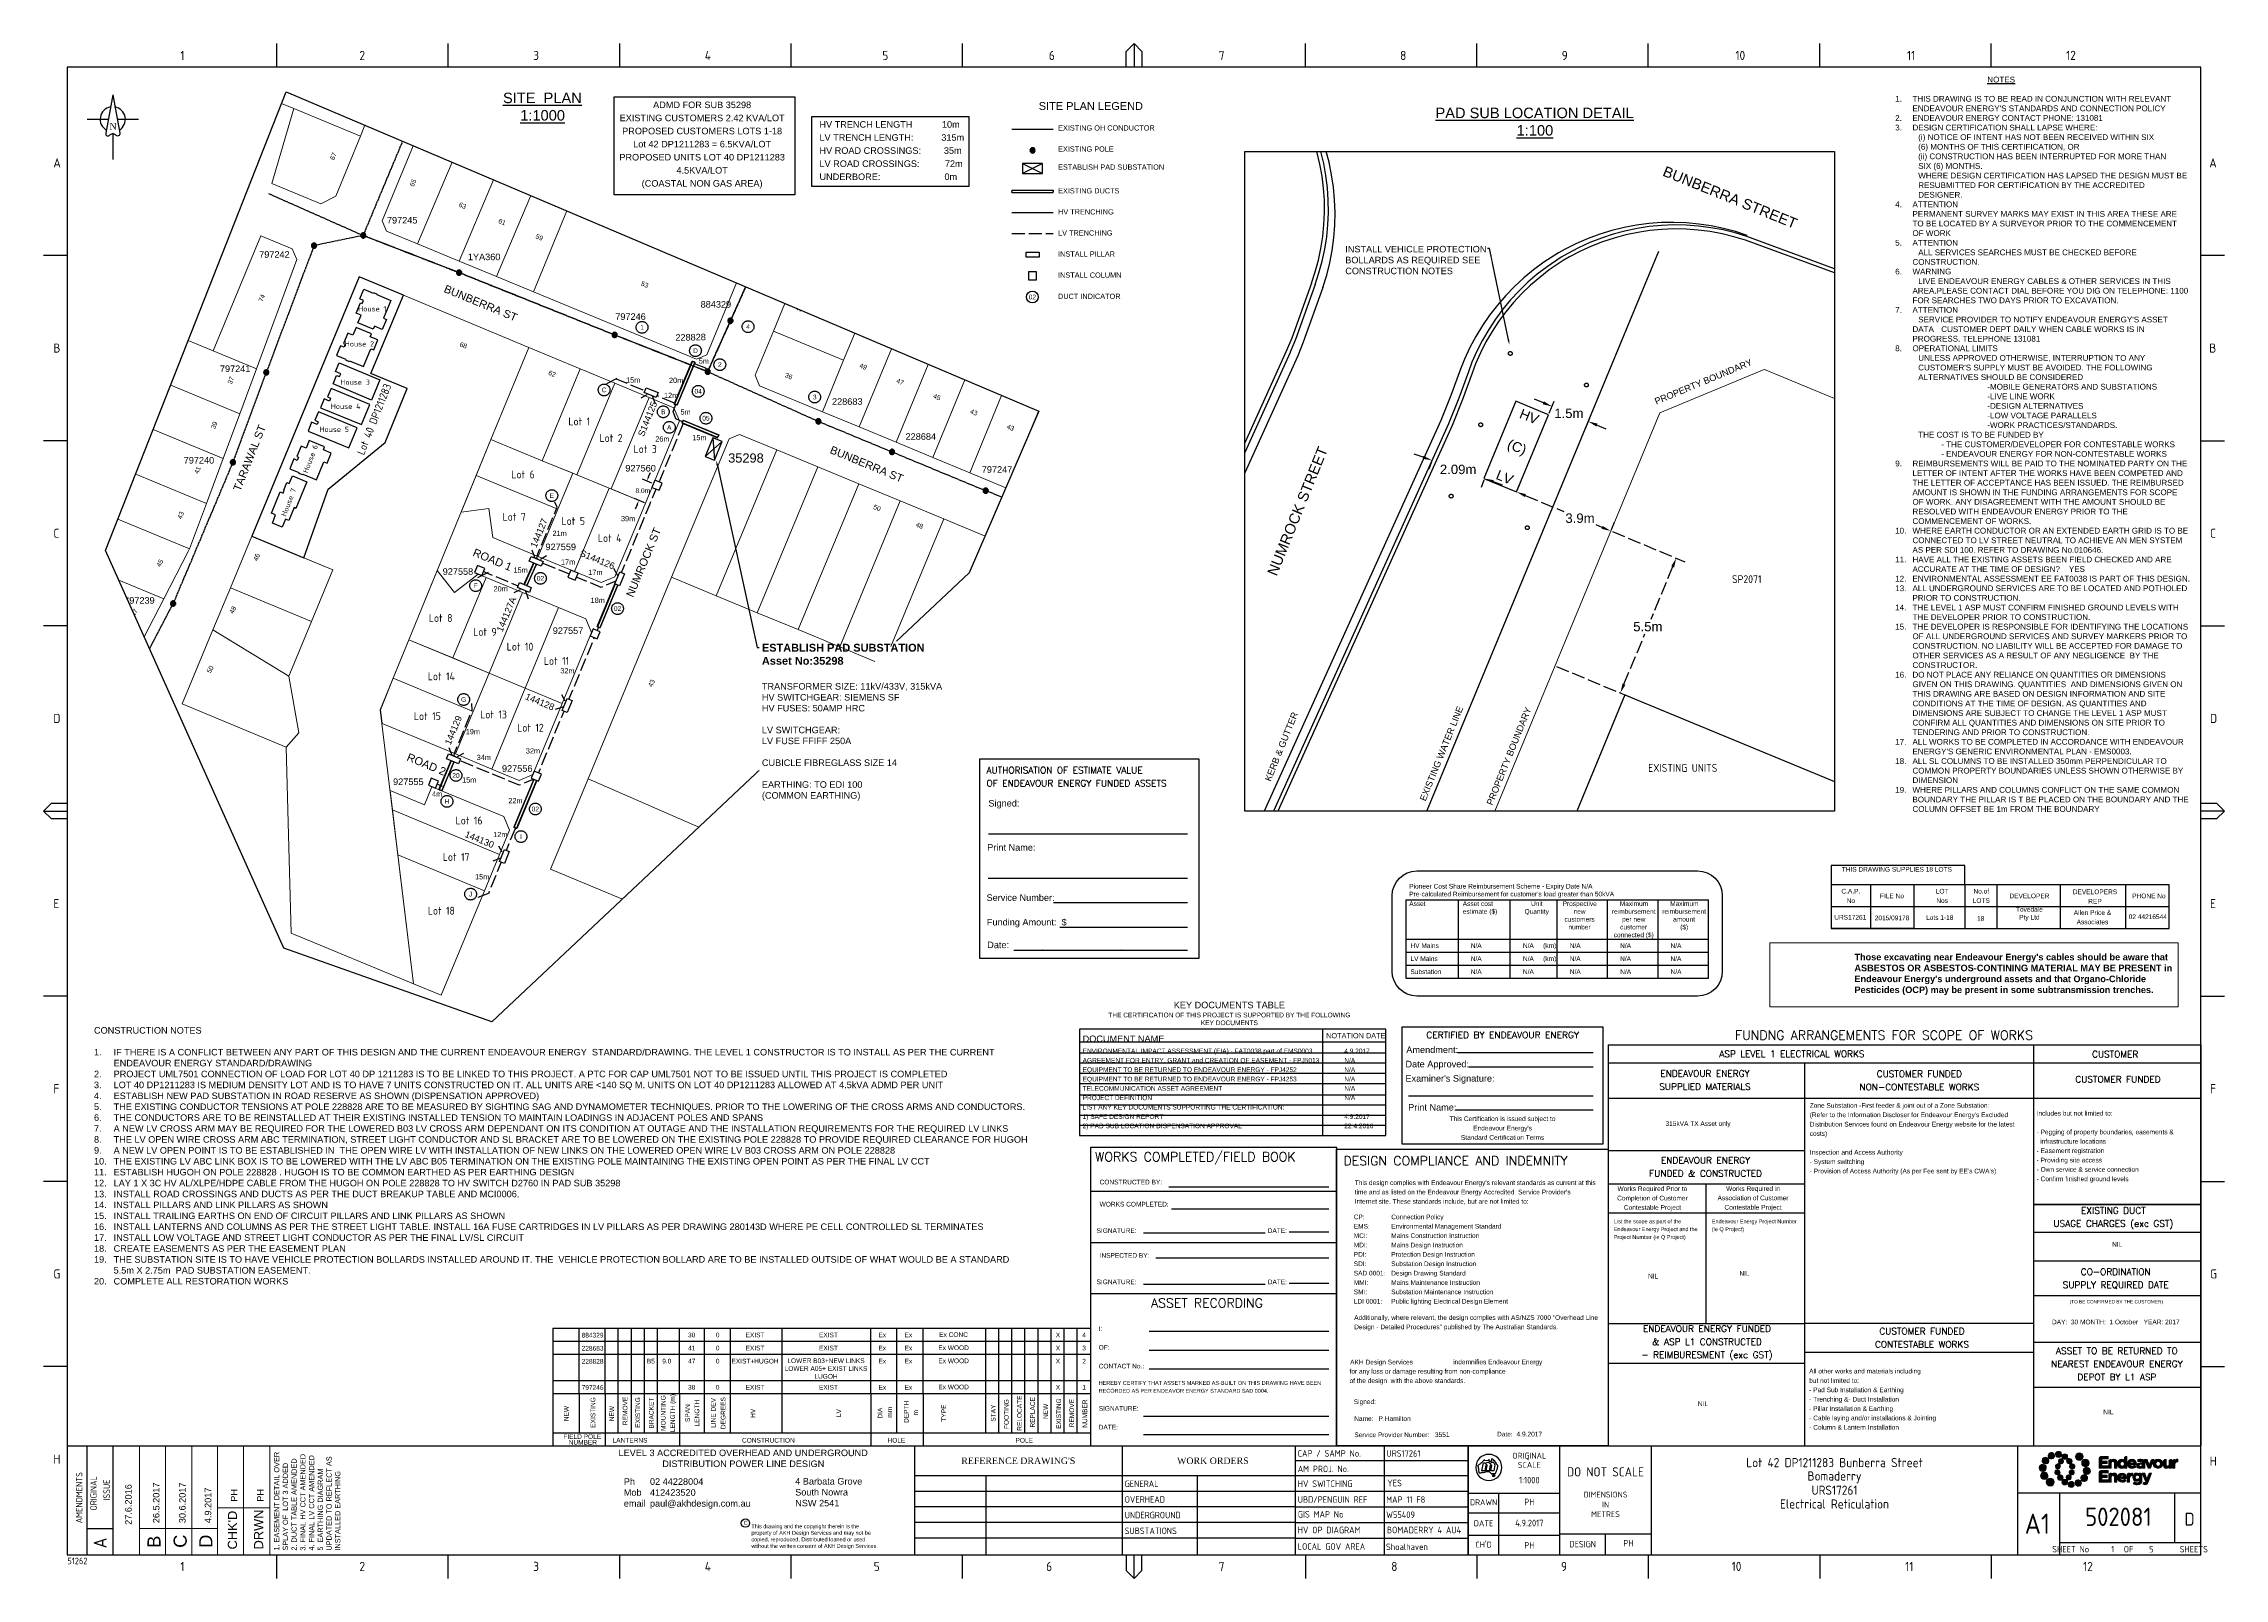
# Paper-space layout 'Retic1' of a CAD drawing. Header units: metres, sheet in millimetres. Extents: x -9 to 825, y -5 to 581.
# The model-space entities are those that its viewports show. They can reach past a viewport. Long polylines and large blocks are cut down to what shows.
import ezdxf
from ezdxf import colors
from ezdxf.entities.mleader import LeaderData, LeaderLine
from ezdxf.enums import TextEntityAlignment as Align
from ezdxf.math import Vec2, Vec3

# ---------------------------------------------------------------- set-up
doc = ezdxf.new("R2010")
doc.units = ezdxf.units.M
doc.linetypes.add('Cable Exist OH', pattern=[1, 1, 0])
doc.linetypes.add('IE Trench LV', pattern=[6.5, 5, -1.5])
doc.layers.get('0').update_dxf_attribs({"color": 6})
for name, color, linetype in [('_User Miscellaneous1', 251, 'Continuous'), ('_User Miscellaneous10', 7, 'Continuous'), ('_User Miscellaneous2', 7, 'Continuous'), ('_User Miscellaneous4', 7, 'Continuous'), ('_User Miscellaneous9', 7, 'Continuous'), ('Duct_SP_NEW', 2, 'Continuous'), ('Equip_LV_NEW', 2, 'Continuous'), ('Mains_LV_EXT', 7, 'Continuous'), ('Mains_LV_MOD', 3, 'Continuous'), ('Mains_SL_MOD', 3, 'Continuous'), ('Mains_TR_EXT', 7, 'Continuous'), ('Notes', 7, 'Continuous'), ('Notes_LV_MISC', 7, 'Continuous'), ('Notes_SP_MISC', 7, 'Continuous'), ('Notes_SP_NEW', 2, 'Continuous'), ('Sub_SP_NEW', 2, 'Continuous'), ('SupportsOH_SP_TR_HV_LV_SL_EXT', 7, 'Continuous'), ('SupportsOH_SP_TR_HV_LV_SL_MOD', 3, 'Continuous'), ('SupportsUG_SP_EXT', 7, 'Continuous'), ('SupportsUG_SP_LV_SL_NEW', 2, 'Continuous'), ('Trench_SP_NEW', 2, 'Continuous'), ('UG_Details_SP_MISC', 7, 'Continuous')]:
    doc.layers.add(name, color=color, linetype=linetype)
for name, color, linetype, lineweight in [('Cadastre Buildings_SP_EXT', 9, 'Continuous', 5), ('Cadastre Developer_SP_NEW', 2, 'Continuous', 5), ('Cadastre Land Parcels_SP_EXT', 9, 'Continuous', 5)]:
    doc.layers.add(name, color=color, linetype=linetype, lineweight=lineweight)
doc.layers.add('Viewports', color=6, linetype='Continuous', plot=False)
doc.styles.add('AGI32-Arial-Bold', font='arialbd.ttf')
doc.styles.add('ARIAL', font='arial.ttf', dxfattribs={"height": 2})
doc.styles.add('Elec', font='romand__.ttf')
doc.styles.add('iecARIAL', font='arial.ttf', dxfattribs={"height": 2})
doc.styles.add('iecISOCP', font='isocp.shx')
doc.styles.add('iecNAME', font='times.ttf')
doc.styles.add('iecTimesNewRoman', font='times.ttf')
doc.styles.add('LotNum', font='isocp.shx', dxfattribs={"height": 1.8})
doc.styles.add('POLE_LABEL', font='arial.ttf')
doc.styles.get("Standard").update_dxf_attribs({"font": 'arial.ttf'})
doc.linetypes.add('Cable G', pattern='A,6,-0.5,["G",Standard,S=1.7,R=0,X=0.3,Y=-0.8],-2.8', length=9.3)
doc.linetypes.add('IE Trench HV', pattern='A,7,-0.2,["/",Standard,S=3,R=0,X=0.6,Y=-1.4],-2.5', length=9.7)
doc.dimstyles.get("Standard").update_dxf_attribs({"dimtxt": 0.18, "dimasz": 0.18, "dimexe": 0.18, "dimexo": 0.0625, "dimgap": 0.09, "dimtad": 0, "dimtih": 1, "dimtoh": 1, "dimdec": 4, "dimzin": 0, "dimdsep": 46, "dimtxsty": 'Standard', "dimcen": 0.09, "dimadec": 0, "dimazin": 0, "dimtfac": 1, "dimtdec": 4, "dimtofl": 0, "dimtmove": 0, "dimatfit": 3, "dimfxl": 1, "dimtolj": 1, "dimtzin": 0, "dimarcsym": 0})

# ---------------------------------------------------------------- blocks, each defined once
blk = doc.blocks.new('NorthPnt 11(NP11)')
for p, q in [((-19.7, 0), (-3.5, 0)), ((-0.1, -10.9), (-0.1, -30.8)), ((3.3, 0), (19.7, 0))]:
    blk.add_line(p, q)
for points in [[(-0.1, 18.8), (-5.4, -10.7, 0.877048), (-2.3, -11.9, -0.1543), (-0.1, -10.9, 0.090511)], [(-0.1, 18.8), (5.3, -10.7, -0.877048), (2.1, -11.9, 0.1543), (-0.1, -10.9, -0.090511)]]:
    blk.add_lwpolyline(points, format="xyb")
for start, end in [(100.5988, 238.8643), (300.0994, 80.4374)]:
    blk.add_arc((0, 0), 9.64, start, end)
at = {"color": 7, "style": 'iecNAME'}
blk.add_text('N', height=5.02, dxfattribs=at).set_placement((-2.6, -7.8))
blk = doc.blocks.new('EE_LOGO')
h = blk.add_hatch(color=7)
edge = h.paths.add_edge_path()
edge.add_spline(control_points=[(-25.34, 1.94), (-26.08, 1.98), (-26.72, 1.41), (-26.77, 0.66), (-26.81, -0.09), (-26.24, -0.72), (-25.49, -0.77), (-24.74, -0.81), (-24.1, -0.24), (-24.06, 0.51), (-24.02, 1.25), (-24.59, 1.89), (-25.34, 1.94)], knot_values=[0, 0, 0, 0, 1, 1, 1, 2, 2, 2, 3, 3, 3, 4, 4, 4, 4], degree=3, periodic=0)
h = blk.add_hatch(color=7)
edge = h.paths.add_edge_path()
edge.add_spline(control_points=[(-23.73, 4.46), (-24.34, 4.81), (-25.13, 4.61), (-25.49, 3.99), (-25.85, 3.38), (-25.64, 2.59), (-25.03, 2.23), (-24.41, 1.87), (-23.63, 2.08), (-23.27, 2.69), (-22.91, 3.31), (-23.12, 4.1), (-23.73, 4.46)], knot_values=[0, 0, 0, 0, 1, 1, 1, 2, 2, 2, 3, 3, 3, 4, 4, 4, 4], degree=3, periodic=0)
h = blk.add_hatch(color=7)
edge = h.paths.add_edge_path()
edge.add_spline(control_points=[(-21.12, 5.87), (-21.48, 6.44), (-22.24, 6.61), (-22.81, 6.24), (-23.37, 5.88), (-23.54, 5.12), (-23.17, 4.55), (-22.81, 3.98), (-22.05, 3.82), (-21.48, 4.19), (-20.92, 4.55), (-20.75, 5.31), (-21.12, 5.87)], knot_values=[0, 0, 0, 0, 1, 1, 1, 2, 2, 2, 3, 3, 3, 4, 4, 4, 4], degree=3, periodic=0)
h = blk.add_hatch(color=7)
edge = h.paths.add_edge_path()
edge.add_spline(control_points=[(-19.43, 2.06), (-19.94, 2.17), (-20.44, 1.84), (-20.55, 1.33), (-20.66, 0.82), (-20.34, 0.32), (-19.83, 0.21), (-19.32, 0.1), (-18.81, 0.42), (-18.71, 0.93), (-18.59, 1.44), (-18.92, 1.95), (-19.43, 2.06)], knot_values=[0, 0, 0, 0, 1, 1, 1, 2, 2, 2, 3, 3, 3, 4, 4, 4, 4], degree=3, periodic=0)
h = blk.add_hatch(color=7)
edge = h.paths.add_edge_path()
edge.add_spline(control_points=[(-18.27, 5.87), (-18.34, 6.5), (-18.91, 6.97), (-19.54, 6.9), (-20.18, 6.84), (-20.65, 6.27), (-20.58, 5.63), (-20.52, 4.99), (-19.95, 4.53), (-19.31, 4.59), (-18.67, 4.66), (-18.21, 5.23), (-18.27, 5.87)], knot_values=[0, 0, 0, 0, 1, 1, 1, 2, 2, 2, 3, 3, 3, 4, 4, 4, 4], degree=3, periodic=0)
h = blk.add_hatch(color=7)
edge = h.paths.add_edge_path()
edge.add_spline(control_points=[(-15.91, 4.86), (-15.91, 4.26), (-16.4, 3.77), (-17, 3.77), (-17.6, 3.77), (-18.08, 4.26), (-18.08, 4.86), (-18.08, 5.46), (-17.6, 5.95), (-17, 5.95), (-16.4, 5.95), (-15.91, 5.46), (-15.91, 4.86)], knot_values=[0, 0, 0, 0, 1, 1, 1, 2, 2, 2, 3, 3, 3, 4, 4, 4, 4], degree=3, periodic=0)
edge = h.paths.add_edge_path()
edge.add_spline(control_points=[(-18.29, 3.97), (-18.8, 4.08), (-19.3, 3.76), (-19.41, 3.25), (-19.52, 2.74), (-19.2, 2.23), (-18.69, 2.12), (-18.18, 2.01), (-17.67, 2.33), (-17.56, 2.84), (-17.45, 3.35), (-17.78, 3.86), (-18.29, 3.97)], knot_values=[0, 0, 0, 0, 1, 1, 1, 2, 2, 2, 3, 3, 3, 4, 4, 4, 4], degree=3, periodic=0)
h = blk.add_hatch(color=7)
edge = h.paths.add_edge_path()
edge.add_spline(control_points=[(-14.59, 2.36), (-14.16, 2.75), (-14.12, 3.41), (-14.51, 3.84), (-14.89, 4.27), (-15.55, 4.31), (-15.99, 3.93), (-16.42, 3.54), (-16.46, 2.88), (-16.07, 2.45), (-15.69, 2.01), (-15.02, 1.98), (-14.59, 2.36)], knot_values=[0, 0, 0, 0, 1, 1, 1, 2, 2, 2, 3, 3, 3, 4, 4, 4, 4], degree=3, periodic=0)
edge = h.paths.add_edge_path()
edge.add_spline(control_points=[(-15.91, 4.86), (-15.91, 4.26), (-16.4, 3.77), (-17, 3.77), (-17.6, 3.77), (-18.08, 4.26), (-18.08, 4.86), (-18.08, 5.46), (-17.6, 5.95), (-17, 5.95), (-16.4, 5.95), (-15.91, 5.46), (-15.91, 4.86)], knot_values=[0, 0, 0, 0, 1, 1, 1, 2, 2, 2, 3, 3, 3, 4, 4, 4, 4], degree=3, periodic=0)
h = blk.add_hatch(color=7)
edge = h.paths.add_edge_path()
edge.add_spline(control_points=[(-15.91, 4.86), (-15.91, 4.26), (-16.4, 3.77), (-17, 3.77), (-17.6, 3.77), (-18.08, 4.26), (-18.08, 4.86), (-18.08, 5.46), (-17.6, 5.95), (-17, 5.95), (-16.4, 5.95), (-15.91, 5.46), (-15.91, 4.86)], knot_values=[0, 0, 0, 0, 1, 1, 1, 2, 2, 2, 3, 3, 3, 4, 4, 4, 4], degree=3, periodic=0)
edge = h.paths.add_edge_path(flags=16)
edge.add_spline(control_points=[(-15.91, 4.86), (-15.91, 4.26), (-16.4, 3.77), (-17, 3.77), (-17.6, 3.77), (-18.08, 4.26), (-18.08, 4.86), (-18.08, 5.46), (-17.6, 5.95), (-17, 5.95), (-16.4, 5.95), (-15.91, 5.46), (-15.91, 4.86)], knot_values=[0, 0, 0, 0, 1, 1, 1, 2, 2, 2, 3, 3, 3, 4, 4, 4, 4], degree=3, periodic=0)
h = blk.add_hatch(color=7)
edge = h.paths.add_edge_path()
edge.add_spline(control_points=[(-13.94, 0.18), (-13.41, 0.32), (-13.09, 0.87), (-13.23, 1.4), (-13.37, 1.93), (-13.92, 2.25), (-14.45, 2.11), (-14.98, 1.97), (-15.3, 1.42), (-15.16, 0.89), (-15.02, 0.36), (-14.47, 0.04), (-13.94, 0.18)], knot_values=[0, 0, 0, 0, 1, 1, 1, 2, 2, 2, 3, 3, 3, 4, 4, 4, 4], degree=3, periodic=0)
h = blk.add_hatch(color=7)
edge = h.paths.add_edge_path()
edge.add_spline(control_points=[(-9.93, 4.86), (-9.93, 4.03), (-10.61, 3.35), (-11.44, 3.35), (-12.28, 3.35), (-12.95, 4.03), (-12.95, 4.86), (-12.95, 5.69), (-12.28, 6.37), (-11.44, 6.37), (-10.61, 6.37), (-9.93, 5.69), (-9.93, 4.86)], knot_values=[0, 0, 0, 0, 1, 1, 1, 2, 2, 2, 3, 3, 3, 4, 4, 4, 4], degree=3, periodic=0)
h = blk.add_hatch(color=7)
edge = h.paths.add_edge_path()
edge.add_spline(control_points=[(-8.55, 1.13), (-7.83, 1.45), (-7.5, 2.29), (-7.82, 3.01), (-8.14, 3.73), (-8.98, 4.06), (-9.7, 3.74), (-10.42, 3.42), (-10.75, 2.58), (-10.43, 1.86), (-10.11, 1.14), (-9.27, 0.81), (-8.55, 1.13)], knot_values=[0, 0, 0, 0, 1, 1, 1, 2, 2, 2, 3, 3, 3, 4, 4, 4, 4], degree=3, periodic=0)
h = blk.add_hatch(color=7)
edge = h.paths.add_edge_path()
edge.add_spline(control_points=[(-8.66, -1.92), (-7.91, -1.96), (-7.27, -1.39), (-7.23, -0.64), (-7.19, 0.1), (-7.76, 0.74), (-8.51, 0.78), (-9.25, 0.83), (-9.89, 0.26), (-9.94, -0.49), (-9.98, -1.24), (-9.41, -1.88), (-8.66, -1.92)], knot_values=[0, 0, 0, 0, 1, 1, 1, 2, 2, 2, 3, 3, 3, 4, 4, 4, 4], degree=3, periodic=0)
h = blk.add_hatch(color=7)
edge = h.paths.add_edge_path()
edge.add_spline(control_points=[(-3.85, 0.44), (-3.85, 0.44), (-3.85, 4.25), (-3.85, 4.3), (-3.85, 4.35), (-3.85, 4.86), (-3.29, 4.86), (-2.74, 4.86), (-0.49, 4.86), (-0.49, 4.86), (-0.49, 4.86), (-0.49, 4), (-0.49, 4), (-0.49, 4), (-2.89, 4), (-2.89, 4), (-2.89, 4), (-2.89, 3.1), (-2.89, 3.1), (-2.89, 3.1), (-0.8, 3.1), (-0.8, 3.1), (-0.8, 3.1), (-0.8, 2.23), (-0.8, 2.23), (-0.8, 2.23), (-2.89, 2.23), (-2.89, 2.23), (-2.89, 2.23), (-2.89, 1.31), (-2.89, 1.31), (-2.89, 1.31), (-0.49, 1.31), (-0.49, 1.31), (-0.49, 1.31), (-0.49, 0.44), (-0.49, 0.44), (-0.49, 0.44), (-3.85, 0.44), (-3.85, 0.44)], knot_values=[0, 0, 0, 0, 1, 1, 1, 2, 2, 2, 3, 3, 3, 4, 4, 4, 5, 5, 5, 6, 6, 6, 7, 7, 7, 8, 8, 8, 9, 9, 9, 10, 10, 10, 11, 11, 11, 12, 12, 12, 13, 13, 13, 13], degree=3, periodic=0)
h = blk.add_hatch(color=7)
edge = h.paths.add_edge_path()
edge.add_spline(control_points=[(1.94, 0.44), (1.94, 0.44), (1.94, 2.33), (1.94, 2.33), (1.94, 2.78), (1.73, 3.02), (1.36, 3.02), (1, 3.02), (0.76, 2.78), (0.76, 2.33), (0.76, 2.33), (0.76, 0.44), (0.76, 0.44), (0.76, 0.44), (-0.2, 0.44), (-0.2, 0.44), (-0.2, 0.44), (-0.2, 3.21), (-0.2, 3.27), (-0.2, 3.33), (-0.2, 3.82), (0.36, 3.82), (0.76, 3.82), (0.76, 3.82), (0.76, 3.82), (0.76, 3.82), (0.76, 3.35), (0.76, 3.35), (0.98, 3.63), (1.27, 3.89), (1.75, 3.89), (2.48, 3.89), (2.9, 3.41), (2.9, 2.63), (2.9, 2.63), (2.9, 0.44), (2.9, 0.44), (2.9, 0.44), (1.94, 0.44), (1.94, 0.44)], knot_values=[0, 0, 0, 0, 1, 1, 1, 2, 2, 2, 3, 3, 3, 4, 4, 4, 5, 5, 5, 6, 6, 6, 7, 7, 7, 8, 8, 8, 9, 9, 9, 10, 10, 10, 11, 11, 11, 12, 12, 12, 13, 13, 13, 13], degree=3, periodic=0)
h = blk.add_hatch(color=7)
edge = h.paths.add_edge_path(flags=16)
edge.add_spline(control_points=[(5.8, 2.13), (5.8, 2.69), (5.43, 3.07), (4.98, 3.07), (4.53, 3.07), (4.15, 2.7), (4.15, 2.13), (4.15, 2.13), (4.15, 2.12), (4.15, 2.12), (4.15, 1.56), (4.53, 1.19), (4.98, 1.19), (5.43, 1.19), (5.8, 1.56), (5.8, 2.12), (5.8, 2.12), (5.8, 2.13), (5.8, 2.13)], knot_values=[0, 0, 0, 0, 1, 1, 1, 2, 2, 2, 3, 3, 3, 4, 4, 4, 5, 5, 5, 6, 6, 6, 6], degree=3, periodic=0)
edge = h.paths.add_edge_path()
edge.add_spline(control_points=[(5.79, 0.44), (5.79, 0.44), (5.79, 0.92), (5.79, 0.92), (5.55, 0.6), (5.23, 0.37), (4.73, 0.37), (3.94, 0.37), (3.19, 0.99), (3.19, 2.12), (3.19, 2.12), (3.19, 2.13), (3.19, 2.13), (3.19, 3.26), (3.93, 3.88), (4.73, 3.88), (5.24, 3.88), (5.56, 3.65), (5.79, 3.38), (5.79, 3.38), (5.79, 4.27), (5.79, 4.3), (5.79, 4.34), (5.79, 4.86), (6.34, 4.86), (6.73, 4.86), (6.75, 4.86), (6.75, 4.86), (6.75, 4.86), (6.75, 0.44), (6.75, 0.44), (6.75, 0.44), (5.79, 0.44), (5.79, 0.44)], knot_values=[0, 0, 0, 0, 1, 1, 1, 2, 2, 2, 3, 3, 3, 4, 4, 4, 5, 5, 5, 6, 6, 6, 7, 7, 7, 8, 8, 8, 9, 9, 9, 10, 10, 10, 11, 11, 11, 11], degree=3, periodic=0)
h = blk.add_hatch(color=7)
edge = h.paths.add_edge_path()
edge.add_spline(control_points=[(8.69, 3.89), (7.7, 3.89), (7.01, 3.09), (7.01, 2.13), (7.01, 2.13), (7.01, 2.12), (7.01, 2.12), (7.01, 1.08), (7.77, 0.37), (8.78, 0.37), (9.39, 0.37), (9.85, 0.61), (10.16, 1), (10.16, 1), (9.62, 1.48), (9.62, 1.48), (9.35, 1.24), (9.12, 1.14), (8.79, 1.14), (8.33, 1.13), (8, 1.49), (7.95, 1.86), (7.91, 2.18), (7.93, 2.29), (7.95, 2.43), (8.02, 2.85), (8.29, 3.12), (8.69, 3.12), (9.09, 3.12), (9.34, 2.83), (9.4, 2.4), (9.4, 2.4), (8.14, 2.4), (8.14, 2.4), (8.14, 2.4), (8.12, 1.8), (8.64, 1.8), (9.17, 1.8), (10.32, 1.8), (10.32, 1.8), (10.33, 1.89), (10.34, 1.95), (10.34, 2.04), (10.34, 2.04), (10.34, 2.05), (10.34, 2.05), (10.34, 3.01), (9.82, 3.89), (8.69, 3.89)], knot_values=[0, 0, 0, 0, 1, 1, 1, 2, 2, 2, 3, 3, 3, 4, 4, 4, 5, 5, 5, 6, 6, 6, 7, 7, 7, 8, 8, 8, 9, 9, 9, 10, 10, 10, 11, 11, 11, 12, 12, 12, 13, 13, 13, 14, 14, 14, 15, 15, 15, 16, 16, 16, 16], degree=3, periodic=0)
h = blk.add_hatch(color=7)
edge = h.paths.add_edge_path(flags=16)
edge.add_spline(control_points=[(12.69, 1.8), (12.53, 1.88), (12.31, 1.93), (12.08, 1.93), (11.67, 1.93), (11.42, 1.77), (11.42, 1.46), (11.42, 1.46), (11.42, 1.45), (11.42, 1.45), (11.42, 1.19), (11.63, 1.04), (11.94, 1.04), (12.39, 1.04), (12.69, 1.29), (12.69, 1.63), (12.69, 1.63), (12.69, 1.8), (12.69, 1.8)], knot_values=[0, 0, 0, 0, 1, 1, 1, 2, 2, 2, 3, 3, 3, 4, 4, 4, 5, 5, 5, 6, 6, 6, 6], degree=3, periodic=0)
edge = h.paths.add_edge_path()
edge.add_spline(control_points=[(12.67, 0.44), (12.67, 0.44), (12.67, 0.81), (12.67, 0.81), (12.44, 0.55), (12.12, 0.38), (11.65, 0.38), (11.01, 0.38), (10.49, 0.74), (10.49, 1.41), (10.49, 1.41), (10.49, 1.42), (10.49, 1.42), (10.49, 2.16), (11.05, 2.5), (11.85, 2.5), (12.19, 2.5), (12.44, 2.45), (12.68, 2.37), (12.68, 2.37), (12.68, 2.42), (12.68, 2.42), (12.68, 2.82), (12.43, 3.07), (11.95, 3.07), (11.59, 3.07), (11.33, 3), (11.02, 2.89), (11.02, 2.89), (10.78, 3.62), (10.78, 3.62), (11.15, 3.78), (11.52, 3.89), (12.09, 3.89), (13.14, 3.89), (13.6, 3.35), (13.6, 2.43), (13.6, 2.43), (13.6, 0.44), (13.6, 0.44), (13.6, 0.44), (12.67, 0.44), (12.67, 0.44)], knot_values=[0, 0, 0, 0, 1, 1, 1, 2, 2, 2, 3, 3, 3, 4, 4, 4, 5, 5, 5, 6, 6, 6, 7, 7, 7, 8, 8, 8, 9, 9, 9, 10, 10, 10, 11, 11, 11, 12, 12, 12, 13, 13, 13, 14, 14, 14, 14], degree=3, periodic=0)
h = blk.add_hatch(color=7)
edge = h.paths.add_edge_path()
edge.add_spline(control_points=[(15.71, 0.44), (15.71, 0.44), (14.84, 0.44), (14.84, 0.44), (14.84, 0.44), (13.51, 3.83), (13.51, 3.83), (13.51, 3.83), (14.53, 3.83), (14.53, 3.83), (14.53, 3.83), (15.28, 1.58), (15.28, 1.58), (15.28, 1.58), (15.86, 3.3), (15.86, 3.3), (15.86, 3.3), (16.02, 3.83), (16.4, 3.83), (16.78, 3.83), (17.04, 3.83), (17.04, 3.83), (17.04, 3.83), (15.71, 0.44), (15.71, 0.44)], knot_values=[0, 0, 0, 0, 1, 1, 1, 2, 2, 2, 3, 3, 3, 4, 4, 4, 5, 5, 5, 6, 6, 6, 7, 7, 7, 8, 8, 8, 8], degree=3, periodic=0)
h = blk.add_hatch(color=7)
edge = h.paths.add_edge_path(flags=16)
edge.add_spline(control_points=[(19.52, 2.16), (19.52, 2.66), (19.16, 3.09), (18.63, 3.09), (18.08, 3.09), (17.75, 2.67), (17.75, 2.17), (17.75, 2.17), (17.75, 2.16), (17.75, 2.16), (17.75, 1.66), (18.11, 1.22), (18.64, 1.22), (19.19, 1.22), (19.52, 1.65), (19.52, 2.15), (19.52, 2.15), (19.52, 2.16), (19.52, 2.16)], knot_values=[0, 0, 0, 0, 1, 1, 1, 2, 2, 2, 3, 3, 3, 4, 4, 4, 5, 5, 5, 6, 6, 6, 6], degree=3, periodic=0)
edge = h.paths.add_edge_path()
edge.add_spline(control_points=[(18.63, 0.4), (17.58, 0.4), (16.8, 1.17), (16.8, 2.15), (16.8, 2.15), (16.8, 2.16), (16.8, 2.16), (16.8, 3.13), (17.59, 3.92), (18.64, 3.92), (19.69, 3.92), (20.46, 3.14), (20.46, 2.17), (20.46, 2.17), (20.46, 2.16), (20.46, 2.16), (20.46, 1.19), (19.68, 0.4), (18.63, 0.4)], knot_values=[0, 0, 0, 0, 1, 1, 1, 2, 2, 2, 3, 3, 3, 4, 4, 4, 5, 5, 5, 6, 6, 6, 6], degree=3, periodic=0)
h = blk.add_hatch(color=7)
edge = h.paths.add_edge_path()
edge.add_spline(control_points=[(22.86, 0.44), (22.86, 0.44), (22.86, 0.92), (22.86, 0.92), (22.64, 0.64), (22.36, 0.38), (21.87, 0.38), (21.15, 0.38), (20.72, 0.86), (20.72, 1.63), (20.72, 1.63), (20.72, 3.22), (20.72, 3.27), (20.72, 3.32), (20.72, 3.82), (21.28, 3.82), (21.68, 3.82), (21.68, 3.82), (21.68, 3.82), (21.68, 3.82), (21.68, 1.94), (21.68, 1.94), (21.68, 1.48), (21.9, 1.25), (22.26, 1.25), (22.63, 1.25), (22.86, 1.48), (22.86, 1.94), (22.86, 1.94), (22.86, 3.2), (22.86, 3.27), (22.86, 3.34), (22.87, 3.82), (23.42, 3.82), (23.82, 3.82), (23.82, 3.82), (23.82, 3.82), (23.82, 3.82), (23.82, 0.44), (23.82, 0.44), (23.82, 0.44), (22.86, 0.44), (22.86, 0.44)], knot_values=[0, 0, 0, 0, 1, 1, 1, 2, 2, 2, 3, 3, 3, 4, 4, 4, 5, 5, 5, 6, 6, 6, 7, 7, 7, 8, 8, 8, 9, 9, 9, 10, 10, 10, 11, 11, 11, 12, 12, 12, 13, 13, 13, 14, 14, 14, 14], degree=3, periodic=0)
h = blk.add_hatch(color=7)
edge = h.paths.add_edge_path()
edge.add_spline(control_points=[(26.09, 2.88), (25.46, 2.88), (25.06, 2.5), (25.06, 1.69), (25.06, 1.69), (25.06, 0.44), (25.06, 0.44), (25.06, 0.44), (24.1, 0.44), (24.1, 0.44), (24.1, 0.44), (24.1, 3.24), (24.1, 3.27), (24.1, 3.3), (24.1, 3.83), (24.66, 3.83), (25.22, 3.83), (25.06, 3.83), (25.06, 3.83), (25.06, 3.83), (25.06, 3.14), (25.06, 3.14), (25.26, 3.61), (25.58, 3.91), (26.14, 3.89), (26.14, 3.89), (26.14, 2.88), (26.14, 2.88), (26.14, 2.88), (26.09, 2.88), (26.09, 2.88)], knot_values=[0, 0, 0, 0, 1, 1, 1, 2, 2, 2, 3, 3, 3, 4, 4, 4, 5, 5, 5, 6, 6, 6, 7, 7, 7, 8, 8, 8, 9, 9, 9, 10, 10, 10, 10], degree=3, periodic=0)
h = blk.add_hatch(color=7)
edge = h.paths.add_edge_path()
edge.add_spline(control_points=[(-25.45, -1.11), (-26.17, -1.43), (-26.5, -2.27), (-26.18, -2.99), (-25.86, -3.71), (-25.02, -4.04), (-24.3, -3.72), (-23.58, -3.4), (-23.25, -2.56), (-23.57, -1.84), (-23.88, -1.12), (-24.72, -0.79), (-25.45, -1.11)], knot_values=[0, 0, 0, 0, 1, 1, 1, 2, 2, 2, 3, 3, 3, 4, 4, 4, 4], degree=3, periodic=0)
h = blk.add_hatch(color=7)
edge = h.paths.add_edge_path()
edge.add_spline(control_points=[(-24.06, -4.84), (-24.06, -4.01), (-23.39, -3.33), (-22.55, -3.33), (-21.72, -3.33), (-21.04, -4.01), (-21.04, -4.84), (-21.04, -5.68), (-21.72, -6.35), (-22.55, -6.35), (-23.39, -6.35), (-24.06, -5.68), (-24.06, -4.84)], knot_values=[0, 0, 0, 0, 1, 1, 1, 2, 2, 2, 3, 3, 3, 4, 4, 4, 4], degree=3, periodic=0)
h = blk.add_hatch(color=7)
edge = h.paths.add_edge_path()
edge.add_spline(control_points=[(-20.06, -0.16), (-20.59, -0.3), (-20.9, -0.85), (-20.76, -1.38), (-20.63, -1.91), (-20.08, -2.23), (-19.55, -2.09), (-19.02, -1.95), (-18.7, -1.4), (-18.84, -0.87), (-18.98, -0.34), (-19.52, -0.02), (-20.06, -0.16)], knot_values=[0, 0, 0, 0, 1, 1, 1, 2, 2, 2, 3, 3, 3, 4, 4, 4, 4], degree=3, periodic=0)
h = blk.add_hatch(color=7)
edge = h.paths.add_edge_path()
edge.add_spline(control_points=[(-19.41, -2.34), (-19.84, -2.73), (-19.88, -3.39), (-19.49, -3.82), (-19.1, -4.26), (-18.44, -4.29), (-18.01, -3.91), (-17.58, -3.52), (-17.54, -2.86), (-17.93, -2.43), (-18.31, -2), (-18.97, -1.96), (-19.41, -2.34)], knot_values=[0, 0, 0, 0, 1, 1, 1, 2, 2, 2, 3, 3, 3, 4, 4, 4, 4], degree=3, periodic=0)
h = blk.add_hatch(color=7)
edge = h.paths.add_edge_path()
edge.add_spline(control_points=[(-18.08, -4.84), (-18.08, -4.24), (-17.6, -3.76), (-17, -3.76), (-16.4, -3.76), (-15.91, -4.24), (-15.91, -4.84), (-15.91, -5.44), (-16.4, -5.93), (-17, -5.93), (-17.6, -5.93), (-18.08, -5.44), (-18.08, -4.84)], knot_values=[0, 0, 0, 0, 1, 1, 1, 2, 2, 2, 3, 3, 3, 4, 4, 4, 4], degree=3, periodic=0)
h = blk.add_hatch(color=7)
edge = h.paths.add_edge_path()
edge.add_spline(control_points=[(-15.71, -3.95), (-15.2, -4.06), (-14.69, -3.74), (-14.58, -3.23), (-14.47, -2.72), (-14.8, -2.21), (-15.31, -2.1), (-15.82, -1.99), (-16.32, -2.32), (-16.43, -2.83), (-16.54, -3.34), (-16.22, -3.84), (-15.71, -3.95)], knot_values=[0, 0, 0, 0, 1, 1, 1, 2, 2, 2, 3, 3, 3, 4, 4, 4, 4], degree=3, periodic=0)
h = blk.add_hatch(color=7)
edge = h.paths.add_edge_path()
edge.add_spline(control_points=[(-15.72, -5.85), (-15.66, -6.49), (-15.09, -6.95), (-14.45, -6.89), (-13.81, -6.82), (-13.35, -6.25), (-13.41, -5.62), (-13.48, -4.98), (-14.05, -4.51), (-14.68, -4.58), (-15.33, -4.64), (-15.79, -5.21), (-15.72, -5.85)], knot_values=[0, 0, 0, 0, 1, 1, 1, 2, 2, 2, 3, 3, 3, 4, 4, 4, 4], degree=3, periodic=0)
h = blk.add_hatch(color=7)
edge = h.paths.add_edge_path()
edge.add_spline(control_points=[(-14.57, -2.04), (-14.06, -2.15), (-13.55, -1.83), (-13.44, -1.32), (-13.33, -0.81), (-13.66, -0.3), (-14.17, -0.19), (-14.68, -0.08), (-15.18, -0.4), (-15.29, -0.92), (-15.4, -1.43), (-15.08, -1.93), (-14.57, -2.04)], knot_values=[0, 0, 0, 0, 1, 1, 1, 2, 2, 2, 3, 3, 3, 4, 4, 4, 4], degree=3, periodic=0)
h = blk.add_hatch(color=7)
edge = h.paths.add_edge_path()
edge.add_spline(control_points=[(-12.88, -5.86), (-12.52, -6.43), (-11.76, -6.59), (-11.19, -6.23), (-10.62, -5.86), (-10.46, -5.1), (-10.82, -4.53), (-11.19, -3.97), (-11.95, -3.8), (-12.51, -4.17), (-13.08, -4.53), (-13.25, -5.29), (-12.88, -5.86)], knot_values=[0, 0, 0, 0, 1, 1, 1, 2, 2, 2, 3, 3, 3, 4, 4, 4, 4], degree=3, periodic=0)
h = blk.add_hatch(color=7)
edge = h.paths.add_edge_path()
edge.add_spline(control_points=[(-10.27, -4.44), (-9.65, -4.79), (-8.86, -4.59), (-8.51, -3.97), (-8.15, -3.36), (-8.36, -2.57), (-8.97, -2.22), (-9.58, -1.86), (-10.37, -2.06), (-10.73, -2.68), (-11.09, -3.29), (-10.88, -4.08), (-10.27, -4.44)], knot_values=[0, 0, 0, 0, 1, 1, 1, 2, 2, 2, 3, 3, 3, 4, 4, 4, 4], degree=3, periodic=0)
h = blk.add_hatch(color=7)
edge = h.paths.add_edge_path()
edge.add_spline(control_points=[(-3.85, -4.84), (-3.85, -4.84), (-3.85, -1.03), (-3.85, -0.98), (-3.85, -0.94), (-3.85, -0.42), (-3.29, -0.42), (-2.74, -0.42), (-0.49, -0.42), (-0.49, -0.42), (-0.49, -0.42), (-0.49, -1.29), (-0.49, -1.29), (-0.49, -1.29), (-2.89, -1.29), (-2.89, -1.29), (-2.89, -1.29), (-2.89, -2.19), (-2.89, -2.19), (-2.89, -2.19), (-0.8, -2.19), (-0.8, -2.19), (-0.8, -2.19), (-0.8, -3.05), (-0.8, -3.05), (-0.8, -3.05), (-2.89, -3.05), (-2.89, -3.05), (-2.89, -3.05), (-2.89, -3.98), (-2.89, -3.98), (-2.89, -3.98), (-0.49, -3.98), (-0.49, -3.98), (-0.49, -3.98), (-0.49, -4.84), (-0.49, -4.84), (-0.49, -4.84), (-3.85, -4.84), (-3.85, -4.84)], knot_values=[0, 0, 0, 0, 1, 1, 1, 2, 2, 2, 3, 3, 3, 4, 4, 4, 5, 5, 5, 6, 6, 6, 7, 7, 7, 8, 8, 8, 9, 9, 9, 10, 10, 10, 11, 11, 11, 12, 12, 12, 13, 13, 13, 13], degree=3, periodic=0)
h = blk.add_hatch(color=7)
edge = h.paths.add_edge_path()
edge.add_spline(control_points=[(1.94, -4.84), (1.94, -4.84), (1.94, -2.96), (1.94, -2.96), (1.94, -2.5), (1.73, -2.27), (1.36, -2.27), (1, -2.27), (0.76, -2.5), (0.76, -2.96), (0.76, -2.96), (0.76, -4.84), (0.76, -4.84), (0.76, -4.84), (-0.2, -4.84), (-0.2, -4.84), (-0.2, -4.84), (-0.2, -2.07), (-0.2, -2.01), (-0.2, -1.96), (-0.2, -1.46), (0.36, -1.46), (0.76, -1.46), (0.76, -1.46), (0.76, -1.46), (0.76, -1.46), (0.76, -1.94), (0.76, -1.94), (0.98, -1.65), (1.27, -1.4), (1.75, -1.4), (2.48, -1.4), (2.9, -1.88), (2.9, -2.65), (2.9, -2.65), (2.9, -4.84), (2.9, -4.84), (2.9, -4.84), (1.94, -4.84), (1.94, -4.84)], knot_values=[0, 0, 0, 0, 1, 1, 1, 2, 2, 2, 3, 3, 3, 4, 4, 4, 5, 5, 5, 6, 6, 6, 7, 7, 7, 8, 8, 8, 9, 9, 9, 10, 10, 10, 11, 11, 11, 12, 12, 12, 13, 13, 13, 13], degree=3, periodic=0)
h = blk.add_hatch(color=7)
edge = h.paths.add_edge_path()
edge.add_spline(control_points=[(4.87, -1.4), (3.88, -1.4), (3.19, -2.19), (3.19, -3.16), (3.19, -3.16), (3.19, -3.17), (3.19, -3.17), (3.19, -4.21), (3.94, -4.92), (4.96, -4.92), (5.57, -4.92), (6.03, -4.68), (6.34, -4.29), (6.34, -4.29), (5.79, -3.8), (5.79, -3.8), (5.53, -4.05), (5.29, -4.14), (4.97, -4.15), (4.51, -4.16), (4.18, -3.79), (4.13, -3.42), (4.09, -3.1), (4.11, -3), (4.13, -2.86), (4.2, -2.44), (4.47, -2.17), (4.87, -2.17), (5.27, -2.17), (5.52, -2.46), (5.58, -2.89), (5.58, -2.89), (4.32, -2.89), (4.32, -2.89), (4.32, -2.89), (4.29, -3.49), (4.82, -3.49), (5.35, -3.49), (6.5, -3.49), (6.5, -3.49), (6.51, -3.4), (6.51, -3.34), (6.51, -3.25), (6.51, -3.25), (6.51, -3.23), (6.51, -3.23), (6.51, -2.27), (6, -1.4), (4.87, -1.4)], knot_values=[0, 0, 0, 0, 1, 1, 1, 2, 2, 2, 3, 3, 3, 4, 4, 4, 5, 5, 5, 6, 6, 6, 7, 7, 7, 8, 8, 8, 9, 9, 9, 10, 10, 10, 11, 11, 11, 12, 12, 12, 13, 13, 13, 14, 14, 14, 15, 15, 15, 16, 16, 16, 16], degree=3, periodic=0)
h = blk.add_hatch(color=7)
edge = h.paths.add_edge_path()
edge.add_spline(control_points=[(8.77, -2.4), (8.13, -2.4), (7.74, -2.79), (7.74, -3.6), (7.74, -3.6), (7.74, -4.85), (7.74, -4.85), (7.74, -4.85), (6.78, -4.85), (6.78, -4.85), (6.78, -4.85), (6.78, -2.05), (6.78, -2.02), (6.78, -1.99), (6.77, -1.46), (7.33, -1.46), (7.74, -1.46), (7.74, -1.46), (7.74, -1.46), (7.74, -1.46), (7.74, -2.15), (7.74, -2.15), (7.93, -1.68), (8.25, -1.37), (8.82, -1.4), (8.82, -1.4), (8.82, -2.4), (8.82, -2.4), (8.82, -2.4), (8.77, -2.4), (8.77, -2.4)], knot_values=[0, 0, 0, 0, 1, 1, 1, 2, 2, 2, 3, 3, 3, 4, 4, 4, 5, 5, 5, 6, 6, 6, 7, 7, 7, 8, 8, 8, 9, 9, 9, 10, 10, 10, 10], degree=3, periodic=0)
h = blk.add_hatch(color=7)
edge = h.paths.add_edge_path(flags=16)
edge.add_spline(control_points=[(11.56, -2.97), (11.56, -2.51), (11.2, -2.19), (10.73, -2.19), (10.26, -2.19), (9.91, -2.51), (9.91, -2.97), (9.91, -2.97), (9.91, -2.99), (9.91, -2.99), (9.91, -3.45), (10.26, -3.77), (10.73, -3.77), (11.2, -3.77), (11.56, -3.45), (11.56, -2.99), (11.56, -2.99), (11.56, -2.97), (11.56, -2.97)], knot_values=[0, 0, 0, 0, 1, 1, 1, 2, 2, 2, 3, 3, 3, 4, 4, 4, 5, 5, 5, 6, 6, 6, 6], degree=3, periodic=0)
edge = h.paths.add_edge_path()
edge.add_spline(control_points=[(10.62, -5.87), (10.07, -5.87), (9.55, -5.74), (9.12, -5.51), (9.12, -5.51), (9.45, -4.79), (9.45, -4.79), (9.8, -4.99), (10.14, -5.1), (10.59, -5.1), (11.25, -5.1), (11.56, -4.79), (11.56, -4.18), (11.56, -4.18), (11.56, -4.02), (11.56, -4.02), (11.27, -4.36), (10.96, -4.57), (10.45, -4.57), (9.66, -4.57), (8.95, -3.99), (8.95, -2.99), (8.95, -2.99), (8.95, -2.97), (8.95, -2.97), (8.95, -1.96), (9.68, -1.4), (10.45, -1.4), (10.98, -1.4), (11.29, -1.62), (11.54, -1.9), (11.54, -1.9), (11.54, -1.46), (11.54, -1.46), (11.54, -1.46), (11.54, -1.46), (11.95, -1.46), (12.51, -1.46), (12.5, -2.02), (12.5, -2.02), (12.5, -2.02), (12.5, -4.08), (12.5, -4.08), (12.5, -5.36), (11.87, -5.87), (10.62, -5.87)], knot_values=[0, 0, 0, 0, 1, 1, 1, 2, 2, 2, 3, 3, 3, 4, 4, 4, 5, 5, 5, 6, 6, 6, 7, 7, 7, 8, 8, 8, 9, 9, 9, 10, 10, 10, 11, 11, 11, 12, 12, 12, 13, 13, 13, 14, 14, 14, 15, 15, 15, 15], degree=3, periodic=0)
h = blk.add_hatch(color=7)
edge = h.paths.add_edge_path()
edge.add_spline(control_points=[(14.84, -4.92), (14.58, -5.61), (14.31, -5.87), (13.73, -5.87), (13.38, -5.87), (13.13, -5.78), (12.88, -5.64), (12.88, -5.64), (13.2, -4.94), (13.2, -4.94), (13.33, -5.02), (13.49, -5.07), (13.61, -5.07), (13.78, -5.07), (13.86, -5.02), (13.95, -4.85), (13.95, -4.85), (12.62, -1.46), (12.62, -1.46), (12.62, -1.46), (13.64, -1.46), (13.64, -1.46), (13.64, -1.46), (14.41, -3.76), (14.41, -3.76), (14.41, -3.76), (14.97, -2.01), (14.97, -2.01), (14.97, -2.01), (15.14, -1.46), (15.5, -1.46), (15.86, -1.46), (16.14, -1.46), (16.14, -1.46), (16.14, -1.46), (14.84, -4.92), (14.84, -4.92)], knot_values=[0, 0, 0, 0, 1, 1, 1, 2, 2, 2, 3, 3, 3, 4, 4, 4, 5, 5, 5, 6, 6, 6, 7, 7, 7, 8, 8, 8, 9, 9, 9, 10, 10, 10, 11, 11, 11, 12, 12, 12, 12], degree=3, periodic=0)
at = {"color": 7, "lineweight": 0}
for points in [[(-15.08, 2.11), (-15.08, 2.11)], [(-18.92, -2.1), (-18.92, -2.1)]]:
    blk.add_lwpolyline(points, dxfattribs=at)
for points, knots in [([(-25.34, 1.94), (-26.08, 1.98), (-26.72, 1.41), (-26.77, 0.66), (-26.81, -0.09), (-26.24, -0.72), (-25.49, -0.77), (-24.74, -0.81), (-24.1, -0.24), (-24.06, 0.51), (-24.02, 1.25), (-24.59, 1.89), (-25.34, 1.94)], [0, 0, 0, 0, 1, 1, 1, 2, 2, 2, 3, 3, 3, 4, 4, 4, 4]), ([(-23.73, 4.46), (-24.34, 4.81), (-25.13, 4.61), (-25.49, 3.99), (-25.85, 3.38), (-25.64, 2.59), (-25.03, 2.23), (-24.41, 1.87), (-23.63, 2.08), (-23.27, 2.69), (-22.91, 3.31), (-23.12, 4.1), (-23.73, 4.46)], [0, 0, 0, 0, 1, 1, 1, 2, 2, 2, 3, 3, 3, 4, 4, 4, 4]), ([(-21.12, 5.87), (-21.48, 6.44), (-22.24, 6.61), (-22.81, 6.24), (-23.37, 5.88), (-23.54, 5.12), (-23.17, 4.55), (-22.81, 3.98), (-22.05, 3.82), (-21.48, 4.19), (-20.92, 4.55), (-20.75, 5.31), (-21.12, 5.87)], [0, 0, 0, 0, 1, 1, 1, 2, 2, 2, 3, 3, 3, 4, 4, 4, 4]), ([(-19.43, 2.06), (-19.94, 2.17), (-20.44, 1.84), (-20.55, 1.33), (-20.66, 0.82), (-20.34, 0.32), (-19.83, 0.21), (-19.32, 0.1), (-18.81, 0.42), (-18.71, 0.93), (-18.59, 1.44), (-18.92, 1.95), (-19.43, 2.06)], [0, 0, 0, 0, 1, 1, 1, 2, 2, 2, 3, 3, 3, 4, 4, 4, 4]), ([(-18.27, 5.87), (-18.34, 6.5), (-18.91, 6.97), (-19.54, 6.9), (-20.18, 6.84), (-20.65, 6.27), (-20.58, 5.63), (-20.52, 4.99), (-19.95, 4.53), (-19.31, 4.59), (-18.67, 4.66), (-18.21, 5.23), (-18.27, 5.87)], [0, 0, 0, 0, 1, 1, 1, 2, 2, 2, 3, 3, 3, 4, 4, 4, 4]), ([(-18.29, 3.97), (-18.8, 4.08), (-19.3, 3.76), (-19.41, 3.25), (-19.52, 2.74), (-19.2, 2.23), (-18.69, 2.12), (-18.18, 2.01), (-17.67, 2.33), (-17.56, 2.84), (-17.45, 3.35), (-17.78, 3.86), (-18.29, 3.97)], [0, 0, 0, 0, 1, 1, 1, 2, 2, 2, 3, 3, 3, 4, 4, 4, 4]), ([(-15.91, 4.86), (-15.91, 4.26), (-16.4, 3.77), (-17, 3.77), (-17.6, 3.77), (-18.08, 4.26), (-18.08, 4.86), (-18.08, 5.46), (-17.6, 5.95), (-17, 5.95), (-16.4, 5.95), (-15.91, 5.46), (-15.91, 4.86)], [0, 0, 0, 0, 1, 1, 1, 2, 2, 2, 3, 3, 3, 4, 4, 4, 4]), ([(-15.91, 4.86), (-15.91, 4.26), (-16.4, 3.77), (-17, 3.77), (-17.6, 3.77), (-18.08, 4.26), (-18.08, 4.86), (-18.08, 5.46), (-17.6, 5.95), (-17, 5.95), (-16.4, 5.95), (-15.91, 5.46), (-15.91, 4.86)], [0, 0, 0, 0, 1, 1, 1, 2, 2, 2, 3, 3, 3, 4, 4, 4, 4]), ([(-14.59, 2.36), (-14.16, 2.75), (-14.12, 3.41), (-14.51, 3.84), (-14.89, 4.27), (-15.55, 4.31), (-15.99, 3.93), (-16.42, 3.54), (-16.46, 2.88), (-16.07, 2.45), (-15.69, 2.01), (-15.02, 1.98), (-14.59, 2.36)], [0, 0, 0, 0, 1, 1, 1, 2, 2, 2, 3, 3, 3, 4, 4, 4, 4]), ([(-13.94, 0.18), (-13.41, 0.32), (-13.09, 0.87), (-13.23, 1.4), (-13.37, 1.93), (-13.92, 2.25), (-14.45, 2.11), (-14.98, 1.97), (-15.3, 1.42), (-15.16, 0.89), (-15.02, 0.36), (-14.47, 0.04), (-13.94, 0.18)], [0, 0, 0, 0, 1, 1, 1, 2, 2, 2, 3, 3, 3, 4, 4, 4, 4]), ([(-9.93, 4.86), (-9.93, 4.03), (-10.61, 3.35), (-11.44, 3.35), (-12.28, 3.35), (-12.95, 4.03), (-12.95, 4.86), (-12.95, 5.69), (-12.28, 6.37), (-11.44, 6.37), (-10.61, 6.37), (-9.93, 5.69), (-9.93, 4.86)], [0, 0, 0, 0, 1, 1, 1, 2, 2, 2, 3, 3, 3, 4, 4, 4, 4]), ([(-8.55, 1.13), (-7.83, 1.45), (-7.5, 2.29), (-7.82, 3.01), (-8.14, 3.73), (-8.98, 4.06), (-9.7, 3.74), (-10.42, 3.42), (-10.75, 2.58), (-10.43, 1.86), (-10.11, 1.14), (-9.27, 0.81), (-8.55, 1.13)], [0, 0, 0, 0, 1, 1, 1, 2, 2, 2, 3, 3, 3, 4, 4, 4, 4]), ([(-8.66, -1.92), (-7.91, -1.96), (-7.27, -1.39), (-7.23, -0.64), (-7.19, 0.1), (-7.76, 0.74), (-8.51, 0.78), (-9.25, 0.83), (-9.89, 0.26), (-9.94, -0.49), (-9.98, -1.24), (-9.41, -1.88), (-8.66, -1.92)], [0, 0, 0, 0, 1, 1, 1, 2, 2, 2, 3, 3, 3, 4, 4, 4, 4]), ([(-3.85, 0.44), (-3.85, 0.44), (-3.85, 4.25), (-3.85, 4.3), (-3.85, 4.35), (-3.85, 4.86), (-3.29, 4.86), (-2.74, 4.86), (-0.49, 4.86), (-0.49, 4.86), (-0.49, 4.86), (-0.49, 4), (-0.49, 4), (-0.49, 4), (-2.89, 4), (-2.89, 4), (-2.89, 4), (-2.89, 3.1), (-2.89, 3.1), (-2.89, 3.1), (-0.8, 3.1), (-0.8, 3.1), (-0.8, 3.1), (-0.8, 2.23), (-0.8, 2.23), (-0.8, 2.23), (-2.89, 2.23), (-2.89, 2.23), (-2.89, 2.23), (-2.89, 1.31), (-2.89, 1.31), (-2.89, 1.31), (-0.49, 1.31), (-0.49, 1.31), (-0.49, 1.31), (-0.49, 0.44), (-0.49, 0.44), (-0.49, 0.44), (-3.85, 0.44), (-3.85, 0.44)], [0, 0, 0, 0, 1, 1, 1, 2, 2, 2, 3, 3, 3, 4, 4, 4, 5, 5, 5, 6, 6, 6, 7, 7, 7, 8, 8, 8, 9, 9, 9, 10, 10, 10, 11, 11, 11, 12, 12, 12, 13, 13, 13, 13]), ([(1.94, 0.44), (1.94, 0.44), (1.94, 2.33), (1.94, 2.33), (1.94, 2.78), (1.73, 3.02), (1.36, 3.02), (1, 3.02), (0.76, 2.78), (0.76, 2.33), (0.76, 2.33), (0.76, 0.44), (0.76, 0.44), (0.76, 0.44), (-0.2, 0.44), (-0.2, 0.44), (-0.2, 0.44), (-0.2, 3.21), (-0.2, 3.27), (-0.2, 3.33), (-0.2, 3.82), (0.36, 3.82), (0.76, 3.82), (0.76, 3.82), (0.76, 3.82), (0.76, 3.82), (0.76, 3.35), (0.76, 3.35), (0.98, 3.63), (1.27, 3.89), (1.75, 3.89), (2.48, 3.89), (2.9, 3.41), (2.9, 2.63), (2.9, 2.63), (2.9, 0.44), (2.9, 0.44), (2.9, 0.44), (1.94, 0.44), (1.94, 0.44)], [0, 0, 0, 0, 1, 1, 1, 2, 2, 2, 3, 3, 3, 4, 4, 4, 5, 5, 5, 6, 6, 6, 7, 7, 7, 8, 8, 8, 9, 9, 9, 10, 10, 10, 11, 11, 11, 12, 12, 12, 13, 13, 13, 13]), ([(5.79, 0.44), (5.79, 0.44), (5.79, 0.92), (5.79, 0.92), (5.55, 0.6), (5.23, 0.37), (4.73, 0.37), (3.94, 0.37), (3.19, 0.99), (3.19, 2.12), (3.19, 2.12), (3.19, 2.13), (3.19, 2.13), (3.19, 3.26), (3.93, 3.88), (4.73, 3.88), (5.24, 3.88), (5.56, 3.65), (5.79, 3.38), (5.79, 3.38), (5.79, 4.27), (5.79, 4.3), (5.79, 4.34), (5.79, 4.86), (6.34, 4.86), (6.73, 4.86), (6.75, 4.86), (6.75, 4.86), (6.75, 4.86), (6.75, 0.44), (6.75, 0.44), (6.75, 0.44), (5.79, 0.44), (5.79, 0.44)], [0, 0, 0, 0, 1, 1, 1, 2, 2, 2, 3, 3, 3, 4, 4, 4, 5, 5, 5, 6, 6, 6, 7, 7, 7, 8, 8, 8, 9, 9, 9, 10, 10, 10, 11, 11, 11, 11]), ([(5.8, 2.13), (5.8, 2.69), (5.43, 3.07), (4.98, 3.07), (4.53, 3.07), (4.15, 2.7), (4.15, 2.13), (4.15, 2.13), (4.15, 2.12), (4.15, 2.12), (4.15, 1.56), (4.53, 1.19), (4.98, 1.19), (5.43, 1.19), (5.8, 1.56), (5.8, 2.12), (5.8, 2.12), (5.8, 2.13), (5.8, 2.13)], [0, 0, 0, 0, 1, 1, 1, 2, 2, 2, 3, 3, 3, 4, 4, 4, 5, 5, 5, 6, 6, 6, 6]), ([(8.69, 3.89), (7.7, 3.89), (7.01, 3.09), (7.01, 2.13), (7.01, 2.13), (7.01, 2.12), (7.01, 2.12), (7.01, 1.08), (7.77, 0.37), (8.78, 0.37), (9.39, 0.37), (9.85, 0.61), (10.16, 1), (10.16, 1), (9.62, 1.48), (9.62, 1.48), (9.35, 1.24), (9.12, 1.14), (8.79, 1.14), (8.33, 1.13), (8, 1.49), (7.95, 1.86), (7.91, 2.18), (7.93, 2.29), (7.95, 2.43), (8.02, 2.85), (8.29, 3.12), (8.69, 3.12), (9.09, 3.12), (9.34, 2.83), (9.4, 2.4), (9.4, 2.4), (8.14, 2.4), (8.14, 2.4), (8.14, 2.4), (8.12, 1.8), (8.64, 1.8), (9.17, 1.8), (10.32, 1.8), (10.32, 1.8), (10.33, 1.89), (10.34, 1.95), (10.34, 2.04), (10.34, 2.04), (10.34, 2.05), (10.34, 2.05), (10.34, 3.01), (9.82, 3.89), (8.69, 3.89)], [0, 0, 0, 0, 1, 1, 1, 2, 2, 2, 3, 3, 3, 4, 4, 4, 5, 5, 5, 6, 6, 6, 7, 7, 7, 8, 8, 8, 9, 9, 9, 10, 10, 10, 11, 11, 11, 12, 12, 12, 13, 13, 13, 14, 14, 14, 15, 15, 15, 16, 16, 16, 16]), ([(12.67, 0.44), (12.67, 0.44), (12.67, 0.81), (12.67, 0.81), (12.44, 0.55), (12.12, 0.38), (11.65, 0.38), (11.01, 0.38), (10.49, 0.74), (10.49, 1.41), (10.49, 1.41), (10.49, 1.42), (10.49, 1.42), (10.49, 2.16), (11.05, 2.5), (11.85, 2.5), (12.19, 2.5), (12.44, 2.45), (12.68, 2.37), (12.68, 2.37), (12.68, 2.42), (12.68, 2.42), (12.68, 2.82), (12.43, 3.07), (11.95, 3.07), (11.59, 3.07), (11.33, 3), (11.02, 2.89), (11.02, 2.89), (10.78, 3.62), (10.78, 3.62), (11.15, 3.78), (11.52, 3.89), (12.09, 3.89), (13.14, 3.89), (13.6, 3.35), (13.6, 2.43), (13.6, 2.43), (13.6, 0.44), (13.6, 0.44), (13.6, 0.44), (12.67, 0.44), (12.67, 0.44)], [0, 0, 0, 0, 1, 1, 1, 2, 2, 2, 3, 3, 3, 4, 4, 4, 5, 5, 5, 6, 6, 6, 7, 7, 7, 8, 8, 8, 9, 9, 9, 10, 10, 10, 11, 11, 11, 12, 12, 12, 13, 13, 13, 14, 14, 14, 14]), ([(12.69, 1.8), (12.53, 1.88), (12.31, 1.93), (12.08, 1.93), (11.67, 1.93), (11.42, 1.77), (11.42, 1.46), (11.42, 1.46), (11.42, 1.45), (11.42, 1.45), (11.42, 1.19), (11.63, 1.04), (11.94, 1.04), (12.39, 1.04), (12.69, 1.29), (12.69, 1.63), (12.69, 1.63), (12.69, 1.8), (12.69, 1.8)], [0, 0, 0, 0, 1, 1, 1, 2, 2, 2, 3, 3, 3, 4, 4, 4, 5, 5, 5, 6, 6, 6, 6]), ([(15.71, 0.44), (15.71, 0.44), (14.84, 0.44), (14.84, 0.44), (14.84, 0.44), (13.51, 3.83), (13.51, 3.83), (13.51, 3.83), (14.53, 3.83), (14.53, 3.83), (14.53, 3.83), (15.28, 1.58), (15.28, 1.58), (15.28, 1.58), (15.86, 3.3), (15.86, 3.3), (15.86, 3.3), (16.02, 3.83), (16.4, 3.83), (16.78, 3.83), (17.04, 3.83), (17.04, 3.83), (17.04, 3.83), (15.71, 0.44), (15.71, 0.44)], [0, 0, 0, 0, 1, 1, 1, 2, 2, 2, 3, 3, 3, 4, 4, 4, 5, 5, 5, 6, 6, 6, 7, 7, 7, 8, 8, 8, 8]), ([(18.63, 0.4), (17.58, 0.4), (16.8, 1.17), (16.8, 2.15), (16.8, 2.15), (16.8, 2.16), (16.8, 2.16), (16.8, 3.13), (17.59, 3.92), (18.64, 3.92), (19.69, 3.92), (20.46, 3.14), (20.46, 2.17), (20.46, 2.17), (20.46, 2.16), (20.46, 2.16), (20.46, 1.19), (19.68, 0.4), (18.63, 0.4)], [0, 0, 0, 0, 1, 1, 1, 2, 2, 2, 3, 3, 3, 4, 4, 4, 5, 5, 5, 6, 6, 6, 6]), ([(19.52, 2.16), (19.52, 2.66), (19.16, 3.09), (18.63, 3.09), (18.08, 3.09), (17.75, 2.67), (17.75, 2.17), (17.75, 2.17), (17.75, 2.16), (17.75, 2.16), (17.75, 1.66), (18.11, 1.22), (18.64, 1.22), (19.19, 1.22), (19.52, 1.65), (19.52, 2.15), (19.52, 2.15), (19.52, 2.16), (19.52, 2.16)], [0, 0, 0, 0, 1, 1, 1, 2, 2, 2, 3, 3, 3, 4, 4, 4, 5, 5, 5, 6, 6, 6, 6]), ([(22.86, 0.44), (22.86, 0.44), (22.86, 0.92), (22.86, 0.92), (22.64, 0.64), (22.36, 0.38), (21.87, 0.38), (21.15, 0.38), (20.72, 0.86), (20.72, 1.63), (20.72, 1.63), (20.72, 3.22), (20.72, 3.27), (20.72, 3.32), (20.72, 3.82), (21.28, 3.82), (21.68, 3.82), (21.68, 3.82), (21.68, 3.82), (21.68, 3.82), (21.68, 1.94), (21.68, 1.94), (21.68, 1.48), (21.9, 1.25), (22.26, 1.25), (22.63, 1.25), (22.86, 1.48), (22.86, 1.94), (22.86, 1.94), (22.86, 3.2), (22.86, 3.27), (22.86, 3.34), (22.87, 3.82), (23.42, 3.82), (23.82, 3.82), (23.82, 3.82), (23.82, 3.82), (23.82, 3.82), (23.82, 0.44), (23.82, 0.44), (23.82, 0.44), (22.86, 0.44), (22.86, 0.44)], [0, 0, 0, 0, 1, 1, 1, 2, 2, 2, 3, 3, 3, 4, 4, 4, 5, 5, 5, 6, 6, 6, 7, 7, 7, 8, 8, 8, 9, 9, 9, 10, 10, 10, 11, 11, 11, 12, 12, 12, 13, 13, 13, 14, 14, 14, 14]), ([(26.09, 2.88), (25.46, 2.88), (25.06, 2.5), (25.06, 1.69), (25.06, 1.69), (25.06, 0.44), (25.06, 0.44), (25.06, 0.44), (24.1, 0.44), (24.1, 0.44), (24.1, 0.44), (24.1, 3.24), (24.1, 3.27), (24.1, 3.3), (24.1, 3.83), (24.66, 3.83), (25.22, 3.83), (25.06, 3.83), (25.06, 3.83), (25.06, 3.83), (25.06, 3.14), (25.06, 3.14), (25.26, 3.61), (25.58, 3.91), (26.14, 3.89), (26.14, 3.89), (26.14, 2.88), (26.14, 2.88), (26.14, 2.88), (26.09, 2.88), (26.09, 2.88)], [0, 0, 0, 0, 1, 1, 1, 2, 2, 2, 3, 3, 3, 4, 4, 4, 5, 5, 5, 6, 6, 6, 7, 7, 7, 8, 8, 8, 9, 9, 9, 10, 10, 10, 10]), ([(-25.45, -1.11), (-26.17, -1.43), (-26.5, -2.27), (-26.18, -2.99), (-25.86, -3.71), (-25.02, -4.04), (-24.3, -3.72), (-23.58, -3.4), (-23.25, -2.56), (-23.57, -1.84), (-23.88, -1.12), (-24.72, -0.79), (-25.45, -1.11)], [0, 0, 0, 0, 1, 1, 1, 2, 2, 2, 3, 3, 3, 4, 4, 4, 4]), ([(-24.06, -4.84), (-24.06, -4.01), (-23.39, -3.33), (-22.55, -3.33), (-21.72, -3.33), (-21.04, -4.01), (-21.04, -4.84), (-21.04, -5.68), (-21.72, -6.35), (-22.55, -6.35), (-23.39, -6.35), (-24.06, -5.68), (-24.06, -4.84)], [0, 0, 0, 0, 1, 1, 1, 2, 2, 2, 3, 3, 3, 4, 4, 4, 4]), ([(-20.06, -0.16), (-20.59, -0.3), (-20.9, -0.85), (-20.76, -1.38), (-20.63, -1.91), (-20.08, -2.23), (-19.55, -2.09), (-19.02, -1.95), (-18.7, -1.4), (-18.84, -0.87), (-18.98, -0.34), (-19.52, -0.02), (-20.06, -0.16)], [0, 0, 0, 0, 1, 1, 1, 2, 2, 2, 3, 3, 3, 4, 4, 4, 4]), ([(-19.41, -2.34), (-19.84, -2.73), (-19.88, -3.39), (-19.49, -3.82), (-19.1, -4.26), (-18.44, -4.29), (-18.01, -3.91), (-17.58, -3.52), (-17.54, -2.86), (-17.93, -2.43), (-18.31, -2), (-18.97, -1.96), (-19.41, -2.34)], [0, 0, 0, 0, 1, 1, 1, 2, 2, 2, 3, 3, 3, 4, 4, 4, 4]), ([(-18.08, -4.84), (-18.08, -4.24), (-17.6, -3.76), (-17, -3.76), (-16.4, -3.76), (-15.91, -4.24), (-15.91, -4.84), (-15.91, -5.44), (-16.4, -5.93), (-17, -5.93), (-17.6, -5.93), (-18.08, -5.44), (-18.08, -4.84)], [0, 0, 0, 0, 1, 1, 1, 2, 2, 2, 3, 3, 3, 4, 4, 4, 4]), ([(-15.71, -3.95), (-15.2, -4.06), (-14.69, -3.74), (-14.58, -3.23), (-14.47, -2.72), (-14.8, -2.21), (-15.31, -2.1), (-15.82, -1.99), (-16.32, -2.32), (-16.43, -2.83), (-16.54, -3.34), (-16.22, -3.84), (-15.71, -3.95)], [0, 0, 0, 0, 1, 1, 1, 2, 2, 2, 3, 3, 3, 4, 4, 4, 4]), ([(-15.72, -5.85), (-15.66, -6.49), (-15.09, -6.95), (-14.45, -6.89), (-13.81, -6.82), (-13.35, -6.25), (-13.41, -5.62), (-13.48, -4.98), (-14.05, -4.51), (-14.68, -4.58), (-15.33, -4.64), (-15.79, -5.21), (-15.72, -5.85)], [0, 0, 0, 0, 1, 1, 1, 2, 2, 2, 3, 3, 3, 4, 4, 4, 4]), ([(-14.57, -2.04), (-14.06, -2.15), (-13.55, -1.83), (-13.44, -1.32), (-13.33, -0.81), (-13.66, -0.3), (-14.17, -0.19), (-14.68, -0.08), (-15.18, -0.4), (-15.29, -0.92), (-15.4, -1.43), (-15.08, -1.93), (-14.57, -2.04)], [0, 0, 0, 0, 1, 1, 1, 2, 2, 2, 3, 3, 3, 4, 4, 4, 4]), ([(-12.88, -5.86), (-12.52, -6.43), (-11.76, -6.59), (-11.19, -6.23), (-10.62, -5.86), (-10.46, -5.1), (-10.82, -4.53), (-11.19, -3.97), (-11.95, -3.8), (-12.51, -4.17), (-13.08, -4.53), (-13.25, -5.29), (-12.88, -5.86)], [0, 0, 0, 0, 1, 1, 1, 2, 2, 2, 3, 3, 3, 4, 4, 4, 4]), ([(-10.27, -4.44), (-9.65, -4.79), (-8.86, -4.59), (-8.51, -3.97), (-8.15, -3.36), (-8.36, -2.57), (-8.97, -2.22), (-9.58, -1.86), (-10.37, -2.06), (-10.73, -2.68), (-11.09, -3.29), (-10.88, -4.08), (-10.27, -4.44)], [0, 0, 0, 0, 1, 1, 1, 2, 2, 2, 3, 3, 3, 4, 4, 4, 4]), ([(-3.85, -4.84), (-3.85, -4.84), (-3.85, -1.03), (-3.85, -0.98), (-3.85, -0.94), (-3.85, -0.42), (-3.29, -0.42), (-2.74, -0.42), (-0.49, -0.42), (-0.49, -0.42), (-0.49, -0.42), (-0.49, -1.29), (-0.49, -1.29), (-0.49, -1.29), (-2.89, -1.29), (-2.89, -1.29), (-2.89, -1.29), (-2.89, -2.19), (-2.89, -2.19), (-2.89, -2.19), (-0.8, -2.19), (-0.8, -2.19), (-0.8, -2.19), (-0.8, -3.05), (-0.8, -3.05), (-0.8, -3.05), (-2.89, -3.05), (-2.89, -3.05), (-2.89, -3.05), (-2.89, -3.98), (-2.89, -3.98), (-2.89, -3.98), (-0.49, -3.98), (-0.49, -3.98), (-0.49, -3.98), (-0.49, -4.84), (-0.49, -4.84), (-0.49, -4.84), (-3.85, -4.84), (-3.85, -4.84)], [0, 0, 0, 0, 1, 1, 1, 2, 2, 2, 3, 3, 3, 4, 4, 4, 5, 5, 5, 6, 6, 6, 7, 7, 7, 8, 8, 8, 9, 9, 9, 10, 10, 10, 11, 11, 11, 12, 12, 12, 13, 13, 13, 13]), ([(1.94, -4.84), (1.94, -4.84), (1.94, -2.96), (1.94, -2.96), (1.94, -2.5), (1.73, -2.27), (1.36, -2.27), (1, -2.27), (0.76, -2.5), (0.76, -2.96), (0.76, -2.96), (0.76, -4.84), (0.76, -4.84), (0.76, -4.84), (-0.2, -4.84), (-0.2, -4.84), (-0.2, -4.84), (-0.2, -2.07), (-0.2, -2.01), (-0.2, -1.96), (-0.2, -1.46), (0.36, -1.46), (0.76, -1.46), (0.76, -1.46), (0.76, -1.46), (0.76, -1.46), (0.76, -1.94), (0.76, -1.94), (0.98, -1.65), (1.27, -1.4), (1.75, -1.4), (2.48, -1.4), (2.9, -1.88), (2.9, -2.65), (2.9, -2.65), (2.9, -4.84), (2.9, -4.84), (2.9, -4.84), (1.94, -4.84), (1.94, -4.84)], [0, 0, 0, 0, 1, 1, 1, 2, 2, 2, 3, 3, 3, 4, 4, 4, 5, 5, 5, 6, 6, 6, 7, 7, 7, 8, 8, 8, 9, 9, 9, 10, 10, 10, 11, 11, 11, 12, 12, 12, 13, 13, 13, 13]), ([(4.87, -1.4), (3.88, -1.4), (3.19, -2.19), (3.19, -3.16), (3.19, -3.16), (3.19, -3.17), (3.19, -3.17), (3.19, -4.21), (3.94, -4.92), (4.96, -4.92), (5.57, -4.92), (6.03, -4.68), (6.34, -4.29), (6.34, -4.29), (5.79, -3.8), (5.79, -3.8), (5.53, -4.05), (5.29, -4.14), (4.97, -4.15), (4.51, -4.16), (4.18, -3.79), (4.13, -3.42), (4.09, -3.1), (4.11, -3), (4.13, -2.86), (4.2, -2.44), (4.47, -2.17), (4.87, -2.17), (5.27, -2.17), (5.52, -2.46), (5.58, -2.89), (5.58, -2.89), (4.32, -2.89), (4.32, -2.89), (4.32, -2.89), (4.29, -3.49), (4.82, -3.49), (5.35, -3.49), (6.5, -3.49), (6.5, -3.49), (6.51, -3.4), (6.51, -3.34), (6.51, -3.25), (6.51, -3.25), (6.51, -3.23), (6.51, -3.23), (6.51, -2.27), (6, -1.4), (4.87, -1.4)], [0, 0, 0, 0, 1, 1, 1, 2, 2, 2, 3, 3, 3, 4, 4, 4, 5, 5, 5, 6, 6, 6, 7, 7, 7, 8, 8, 8, 9, 9, 9, 10, 10, 10, 11, 11, 11, 12, 12, 12, 13, 13, 13, 14, 14, 14, 15, 15, 15, 16, 16, 16, 16]), ([(8.77, -2.4), (8.13, -2.4), (7.74, -2.79), (7.74, -3.6), (7.74, -3.6), (7.74, -4.85), (7.74, -4.85), (7.74, -4.85), (6.78, -4.85), (6.78, -4.85), (6.78, -4.85), (6.78, -2.05), (6.78, -2.02), (6.78, -1.99), (6.77, -1.46), (7.33, -1.46), (7.74, -1.46), (7.74, -1.46), (7.74, -1.46), (7.74, -1.46), (7.74, -2.15), (7.74, -2.15), (7.93, -1.68), (8.25, -1.37), (8.82, -1.4), (8.82, -1.4), (8.82, -2.4), (8.82, -2.4), (8.82, -2.4), (8.77, -2.4), (8.77, -2.4)], [0, 0, 0, 0, 1, 1, 1, 2, 2, 2, 3, 3, 3, 4, 4, 4, 5, 5, 5, 6, 6, 6, 7, 7, 7, 8, 8, 8, 9, 9, 9, 10, 10, 10, 10]), ([(10.62, -5.87), (10.07, -5.87), (9.55, -5.74), (9.12, -5.51), (9.12, -5.51), (9.45, -4.79), (9.45, -4.79), (9.8, -4.99), (10.14, -5.1), (10.59, -5.1), (11.25, -5.1), (11.56, -4.79), (11.56, -4.18), (11.56, -4.18), (11.56, -4.02), (11.56, -4.02), (11.27, -4.36), (10.96, -4.57), (10.45, -4.57), (9.66, -4.57), (8.95, -3.99), (8.95, -2.99), (8.95, -2.99), (8.95, -2.97), (8.95, -2.97), (8.95, -1.96), (9.68, -1.4), (10.45, -1.4), (10.98, -1.4), (11.29, -1.62), (11.54, -1.9), (11.54, -1.9), (11.54, -1.46), (11.54, -1.46), (11.54, -1.46), (11.54, -1.46), (11.95, -1.46), (12.51, -1.46), (12.5, -2.02), (12.5, -2.02), (12.5, -2.02), (12.5, -4.08), (12.5, -4.08), (12.5, -5.36), (11.87, -5.87), (10.62, -5.87)], [0, 0, 0, 0, 1, 1, 1, 2, 2, 2, 3, 3, 3, 4, 4, 4, 5, 5, 5, 6, 6, 6, 7, 7, 7, 8, 8, 8, 9, 9, 9, 10, 10, 10, 11, 11, 11, 12, 12, 12, 13, 13, 13, 14, 14, 14, 15, 15, 15, 15]), ([(11.56, -2.97), (11.56, -2.51), (11.2, -2.19), (10.73, -2.19), (10.26, -2.19), (9.91, -2.51), (9.91, -2.97), (9.91, -2.97), (9.91, -2.99), (9.91, -2.99), (9.91, -3.45), (10.26, -3.77), (10.73, -3.77), (11.2, -3.77), (11.56, -3.45), (11.56, -2.99), (11.56, -2.99), (11.56, -2.97), (11.56, -2.97)], [0, 0, 0, 0, 1, 1, 1, 2, 2, 2, 3, 3, 3, 4, 4, 4, 5, 5, 5, 6, 6, 6, 6]), ([(14.84, -4.92), (14.58, -5.61), (14.31, -5.87), (13.73, -5.87), (13.38, -5.87), (13.13, -5.78), (12.88, -5.64), (12.88, -5.64), (13.2, -4.94), (13.2, -4.94), (13.33, -5.02), (13.49, -5.07), (13.61, -5.07), (13.78, -5.07), (13.86, -5.02), (13.95, -4.85), (13.95, -4.85), (12.62, -1.46), (12.62, -1.46), (12.62, -1.46), (13.64, -1.46), (13.64, -1.46), (13.64, -1.46), (14.41, -3.76), (14.41, -3.76), (14.41, -3.76), (14.97, -2.01), (14.97, -2.01), (14.97, -2.01), (15.14, -1.46), (15.5, -1.46), (15.86, -1.46), (16.14, -1.46), (16.14, -1.46), (16.14, -1.46), (14.84, -4.92), (14.84, -4.92)], [0, 0, 0, 0, 1, 1, 1, 2, 2, 2, 3, 3, 3, 4, 4, 4, 5, 5, 5, 6, 6, 6, 7, 7, 7, 8, 8, 8, 9, 9, 9, 10, 10, 10, 11, 11, 11, 12, 12, 12, 12])]:
    blk.add_open_spline(points, degree=3, knots=knots, dxfattribs=at)
blk = doc.blocks.new('A1_FRAME_TITLE')
at = {"layer": 'Notes', "linetype": 'Continuous'}
for p, q in [((89.14, 574.39), (89.14, 583.39)), ((154.65, 574.39), (154.65, 583.39)), ((220.16, 574.39), (220.16, 583.39)), ((285.67, 574.39), (285.67, 583.39)), ((351.17, 574.39), (351.17, 583.39)), ((413.68, 580.39), (416.68, 583.39)), ((416.68, 583.39), (416.68, 574.39)), ((416.68, 583.39), (419.68, 580.39)), ((482.19, 574.39), (482.19, 583.39)), ((547.7, 574.39), (547.7, 583.39)), ((613.21, 574.39), (613.21, 583.39)), ((678.72, 574.39), (678.72, 583.39)), ((744.23, 574.39), (744.23, 583.39)), ((413.68, 574.39), (413.68, 580.39)), ((419.68, 580.39), (419.68, 574.39)), ((9, 502.43), (0, 502.43)), ((833.35, 502.43), (824.35, 502.43)), ((8.99, 431.68), (0, 431.68)), ((824.37, 431.68), (833.35, 431.68)), ((8.99, 360.93), (0, 360.93)), ((824.35, 360.93), (833.35, 360.93)), ((0, 290.18), (3, 293.18)), ((3, 293.18), (8.99, 293.18)), ((824.37, 293.18), (830.35, 293.18)), ((830.35, 293.18), (833.35, 290.18)), ((0, 290.18), (9, 290.18)), ((3, 287.18), (0, 290.18)), ((8.99, 287.18), (3, 287.18)), ((833.35, 290.18), (824.35, 290.18)), ((830.35, 287.18), (824.37, 287.18)), ((833.35, 290.18), (830.35, 287.18)), ((9, 219.43), (0, 219.43)), ((824.35, 219.43), (833.35, 219.43)), ((9, 148.68), (0, 148.68)), ((824.35, 148.68), (833.35, 148.68)), ((9, 77.93), (0, 77.93)), ((824.37, 77.93), (833.35, 77.93)), ((89.14, -3.03), (89.14, 5.97)), ((154.65, -3.03), (154.65, 5.97)), ((220.16, -3.03), (220.16, 5.97)), ((285.67, -3.03), (285.67, 5.97)), ((351.17, -3.03), (351.17, 5.97)), ((413.68, 5.97), (413.68, -0.03)), ((416.68, -3.03), (416.68, 5.97)), ((419.68, -0.03), (419.68, 5.97)), ((482.19, 5.97), (482.19, -3.03)), ((547.7, 5.97), (547.7, -3.03)), ((613.21, 5.97), (613.21, -3.03)), ((678.72, 5.97), (678.72, -3.03)), ((744.23, 5.97), (744.23, -3.03)), ((413.68, -0.03), (416.68, -3.03)), ((416.68, -3.03), (419.68, -0.03))]:
    blk.add_line(p, q, dxfattribs=at)
at = {"layer": 'Notes', "color": 3, "linetype": 'Continuous'}
for p, q in [((9, 574.39), (9, 5.97)), ((824.37, 5.97), (824.37, 574.39)), ((16.59, 5.97), (16.59, 47.62)), ((26.59, 5.97), (26.59, 47.62)), ((332.78, 47.62), (332.78, 5.97)), ((412.12, 47.62), (412.12, 5.97)), ((478.24, 47.62), (478.24, 5.97)), ((544.37, 47.62), (544.37, 5.97)), ((544.37, 41.97), (544.37, 5.97)), ((16.59, 15.97), (26.59, 15.97))]:
    blk.add_line(p, q, dxfattribs=at)
at = {"layer": 'Notes', "color": 7}
for p, q in [((478.24, 41.97), (544.37, 41.97)), ((512.26, 47.62), (512.26, 5.97)), ((550.56, 42.05), (552.33, 42.16)), ((552.33, 42.52), (552.22, 41.82)), ((552.22, 41.82), (553.35, 41.71)), ((553.35, 41.71), (553.55, 42.96)), ((554.18, 42.18), (555.01, 40.9)), ((567.1, 42.48), (567.3, 42.44)), ((332.81, 36.33), (478.24, 36.33)), ((360.07, 36.33), (360.07, 5.97)), ((440.78, 36.33), (440.78, 5.97)), ((478.24, 36.33), (544.37, 36.33)), ((549.56, 38.09), (550.17, 41.17)), ((550.7, 38.09), (549.56, 38.09)), ((550.17, 41.17), (550.92, 41.17)), ((551.11, 40.17), (550.7, 38.09)), ((550.92, 41.17), (550.97, 40.77)), ((551.27, 38.09), (551.66, 40.06)), ((552.41, 38.09), (551.27, 38.09)), ((552.83, 40.17), (552.41, 38.09)), ((552.98, 38.09), (553.37, 40.06)), ((554.12, 38.09), (552.98, 38.09)), ((554.62, 36.89), (553.22, 36.97)), ((553.22, 36.97), (554.62, 36.89)), ((554.62, 36.89), (553.22, 36.97)), ((553.85, 35.89), (553.78, 36.47)), ((553.78, 36.47), (554.51, 36.47)), ((554.3, 35.74), (553.85, 35.89)), ((554.57, 40.35), (554.12, 38.09)), ((554.51, 36.47), (554.3, 35.74)), ((332.78, 30.28), (478.24, 30.28)), ((478.24, 30.33), (544.37, 30.33)), ((556.15, 5.97), (556.15, 29.54)), ((478.24, 24.33), (332.78, 24.33)), ((478.24, 18.33), (332.78, 18.33)), ((478.24, 24.33), (544.37, 24.33)), ((478.24, 18.33), (544.37, 18.33)), ((544.37, 21.97), (579.37, 21.97)), ((478.24, 12.33), (332.78, 12.33)), ((478.24, 12.33), (544.37, 12.33)), ((544.37, 13.47), (579.37, 13.47)), ((596.87, 5.97), (596.87, 13.97))]:
    blk.add_line(p, q, dxfattribs=at)
at = {"layer": 'Notes', "color": 3}
for p, q in [((544.37, 5.97), (544.37, 47.62)), ((579.37, 5.97), (579.37, 47.62)), ((614.37, 5.97), (614.37, 47.62)), ((754.37, 5.97), (754.37, 47.62)), ((754.37, 29.62), (824.37, 29.62)), ((770.37, 29.62), (770.37, 5.97)), ((814.37, 10.62), (814.37, 29.62)), ((579.37, 13.97), (614.37, 13.97)), ((770.37, 10.62), (824.37, 10.62))]:
    blk.add_line(p, q, dxfattribs=at)
at = {"layer": 'Notes', "color": 7, "linetype": 'Continuous'}
blk.add_line((544.37, 29.54), (579.37, 29.54), dxfattribs=at)
at = {"layer": 'Notes', "color": 3, "linetype": 'Continuous', "flags": 128}
for points in [[(149.5, 574.39), (9, 574.39)], [(824.37, 574.39), (149.5, 574.39)], [(9, 47.62), (123.8, 47.62)], [(123.8, 47.62), (824.37, 47.62)], [(9, 5.97), (123.8, 5.97)], [(123.8, 5.97), (824.37, 5.97)]]:
    blk.add_lwpolyline(points, dxfattribs=at)
at = {"layer": 'Notes', "color": 7}
for centre, radius, start, end in [((552.27, 39.37), 5, 0, 180), ((545.21, 46.16), 6.54, 313.73091, 319.30446), ((545.21, 46.16), 6.54, 319.30467, 324.87822), ((578.7, 57.06), 28.87, 210.14832, 211.86006), ((552.27, 39.37), 5, 180, 0), ((542.41, 49.09), 10.59, 302.58406, 308.15761), ((527.29, 35.61), 21.32, 10.30532, 12.33056), ((527.29, 35.61), 21.32, 8.27952, 10.30476), ((528.59, 35.8), 20.01, 6.25393, 8.27917), ((528.59, 35.8), 20.01, 4.22906, 6.2543), ((548.72, 39.42), 2.15, 265.17341, 270.05038), ((548.72, 39.51), 2.24, 270.04379, 274.73222), ((548.65, 40.42), 3.15, 274.73578, 283.08123), ((542.41, 49.09), 10.59, 308.157, 313.73055), ((550.47, 32.55), 4.93, 97.74193, 103.08139), ((546.76, 59.88), 22.65, 277.74178, 280.88254), ((551.87, 40.21), 1.06, 31.78835, 148.21165), ((551.91, 33.09), 4.63, 85.46129, 100.88239), ((551.39, 40.11), 0.28, 348.69105, 168.69105), ((552.2, 36.78), 0.924, 46.58754, 85.46121), ((553.61, 40.3), 0.961, 2.59815, 150.80981), ((553.1, 40.11), 0.28, 348.69107, 168.69107), ((551.36, 35.89), 2.16, 30.18853, 46.58787), ((554.13, 37.45), 0.75, 311.60829, 321.07916), ((554.18, 37.41), 0.675, 321.08379, 331.59821), ((548.02, 40.74), 7.69, 331.5942, 341.88974), ((477.01, -10.21), 93.25, 33.10964, 33.23409), ((558.55, 42.96), 4.09, 213.11509, 222.41459), ((542.7, 42.48), 13.29, 341.89012, 347.84341), ((555.89, 40.53), 0.484, 222.41995, 236.44219), ((556.07, 40.81), 0.815, 236.43588, 244.74219), ((553.96, 40.06), 1.76, 347.84337, 354.14088), ((554.11, 40.04), 1.61, 354.14364, 1.03424)]:
    blk.add_arc(centre, radius, start, end, dxfattribs=at)
blk.add_blockref('EE_LOGO', (789.37, 38.62))
at = {"layer": 'Notes', "color": 7, "style": 'iecISOCP'}
for s, height, p in [('1', 3.5, (52.24, 577.12)), ('2', 3.5, (120.7, 577.12)), ('3', 3.5, (187.09, 577.12)), ('4', 3.5, (252.67, 577.12)), ('5', 3.5, (320.5, 577.12)), ('6', 3.5, (384.13, 577.12)), ('7', 3.5, (449.08, 577.12)), ('8', 3.5, (518.36, 577.12)), ('9', 3.5, (580.11, 577.12)), ('10', 3.5, (646.5, 577.12)), ('11', 3.5, (712.06, 577.12)), ('12', 3.5, (772.87, 577.16)), ('A', 3.5, (3.74, 536.06)), ('A', 3.5, (827.58, 536.06)), ('B', 3.5, (3.74, 465.31)), ('B', 3.5, (827.58, 465.31)), ('C', 3.5, (3.74, 394.56)), ('C', 3.5, (827.87, 394.56)), ('D', 3.5, (3.74, 323.81)), ('D', 3.5, (827.87, 323.81)), ('E', 3.5, (3.74, 253.06)), ('E', 3.5, (827.87, 253.06)), ('F', 3.5, (3.74, 182.31)), ('F', 3.5, (827.87, 182.31)), ('G', 3.5, (3.74, 111.56)), ('G', 3.5, (827.87, 111.56)), ('H', 3.5, (3.74, 40.81)), ('CAP / SAMP No.', 2.5, (479.24, 43.47)), ('H', 3.5, (827.76, 39.97)), ('GENERAL', 2.5, (413.12, 31.86)), ('AM PROJ. No.', 2.5, (479.24, 37.55)), ('HV SWITCHING', 2.5, (479.24, 31.9)), ('OVERHEAD', 2.5, (413.12, 25.9)), ('UBD/PENGUIN REF', 2.5, (479.24, 25.84)), ('UNDERGROUND', 2.5, (413.12, 19.9)), ('HV OP DIAGRAM', 2.5, (479.24, 14.2)), ('GIS MAP No', 2.5, (479.29, 20.2)), ('SUBSTATIONS', 2.5, (413.12, 13.9)), ('LOCAL GOV AREA', 2.5, (479.24, 7.9)), ('1', 3.5, (52.24, -0.22)), ('2', 3.5, (120.7, -0.22)), ('3', 3.5, (187.09, -0.2)), ('4', 3.5, (252.67, -0.22)), ('5', 3.5, (317.21, -0.22)), ('6', 3.5, (383.12, -0.22)), ('7', 3.5, (449.03, -0.22)), ('8', 3.5, (514.97, -0.22)), ('9', 3.5, (579.84, -0.22)), ('10', 3.5, (645.06, -0.2)), ('11', 3.5, (711.36, -0.22)), ('12', 3.5, (779.36, -0.22))]:
    blk.add_text(s, height=height, dxfattribs=at).set_placement(p)
at = {"layer": 'Notes', "style": 'iecTimesNewRoman'}
blk.add_text("REFERENCE DRAWING'S", height=2.5, dxfattribs=at).set_placement((372.45, 40.66), align=Align.CENTER)
blk.add_text('WORK ORDERS', height=2.5, dxfattribs=at).set_placement((433.13, 40.66))
at = {"layer": 'Notes', "color": 7, "style": 'iecISOCP'}
for s, height, p in [('ORIGINAL', 2.24, (567.74, 42.73)), ('SCALE', 2.24, (567.74, 39.23)), ('DRAWN', 2.24, (550.26, 24.93)), ('DIMENSIONS', 2.24, (596.87, 27.88)), ('IN', 2.24, (596.87, 24.04)), ('DATE', 2.24, (550.26, 16.88)), ('METRES', 2.24, (596.87, 20.38)), ("CH'D", 2.24, (550.26, 8.77)), ('DESIGN', 2.5, (588.12, 8.81))]:
    blk.add_text(s, height=height, dxfattribs=at).set_placement(p, align=Align.CENTER)
for s, height, p in [('AMENDMENTS', 2.5, (14.84, 18.02)), ('ORIGINAL', 2.5, (20.34, 22.94)), ('ISSUE', 2.5, (25.34, 26.69)), ('A', 5, (24.09, 8.47))]:
    blk.add_text(s, height=height, rotation=90, dxfattribs=at).set_placement(p)
at = {"layer": 'Notes', "color": 1, "style": 'iecISOCP'}
blk.add_text('A1', height=7.68, dxfattribs=at).set_placement((761.88, 17.86), align=Align.MIDDLE_CENTER)
at = {"layer": 'Notes', "color": 7, "style": 'iecISOCP'}
blk.add_text('SHEET No         OF            SHEETS', height=2.5, dxfattribs=at).set_placement((797.31, 8.12), align=Align.MIDDLE_CENTER)
at = {"layer": 'Notes', "insert": (596.84, 37.67), "char_height": 3.5, "width": 29.1, "attachment_point": 5, "style": 'iecISOCP'}
blk.add_mtext('DO NOT SCALE', dxfattribs=at)
at = {"layer": 'Notes', "color": 7, "style": 'iecISOCP'}
for tag, p in [('CAP_NO', (513.19, 43.46)), ('REF_No_1', (335.24, 32.31)), ('REF_1', (362.52, 32.31)), ('GEN_WO', (441.71, 31.76)), ('IE_NUM', (513.05, 37.81)), ('HV_SWITCH', (513.46, 32.16)), ('REF_No_2', (335.24, 26.31)), ('REF_2', (362.52, 26.31)), ('OH_WO', (441.71, 25.81)), ('UBD_REF', (513.05, 25.83)), ('REF_No_3', (335.24, 20.31)), ('REF_No_4', (335.24, 14.31)), ('REF_3', (362.52, 20.31)), ('REF_4', (362.52, 14.31)), ('UG_WO', (441.71, 20.05)), ('GIS_MAP_No', (513.05, 20.04)), ('HV_OP_DIAG', (513.33, 14.2)), ('SUB_WO', (441.71, 13.81)), ('LGA', (512.95, 7.78))]:
    blk.add_attdef(tag, p, '', height=2.5, dxfattribs=at)
at = {"layer": 'Notes', "style": 'iecISOCP'}
for tag, p in [('T1', (684.37, 39.47)), ('T2', (684.37, 34.35)), ('T4', (684.37, 23.66)), ('T3', (684.37, 28.92)), ('T5', (684.37, 18.23)), ('T6', (684.37, 12.97))]:
    blk.add_attdef(tag, text='', height=3.5, dxfattribs=at).set_placement(p, align=Align.CENTER)
at = {"layer": 'Notes', "color": 7, "style": 'iecISOCP'}
for tag, p in [('scale', (567.76, 33.27)), ('DRAWN', (567.76, 24.93)), ('DATE', (567.76, 16.88)), ('CHD', (567.76, 8.37)), ('DESIGN', (605.62, 9.15))]:
    blk.add_attdef(tag, text='', height=2.5, dxfattribs=at).set_placement(p, align=Align.CENTER)
at = {"layer": 'Notes', "color": 4, "style": 'iecISOCP'}
blk.add_attdef('NUM', text='', height=7, dxfattribs=at).set_placement((792.37, 20.12), align=Align.MIDDLE_CENTER)
at = {"layer": 'Notes', "color": 1, "style": 'iecISOCP'}
blk.add_attdef('REV', text='', height=5, dxfattribs=at).set_placement((820.05, 17.1), align=Align.CENTER)
at = {"layer": 'Notes', "color": 7, "style": 'iecISOCP'}
for tag, p in [('NS', (790.71, 8.12)), ('SHTS', (805.41, 8.12))]:
    blk.add_attdef(tag, text='', height=2.5, dxfattribs=at).set_placement(p, align=Align.MIDDLE)
at = {"layer": 'Notes', "style": 'iecISOCP'}
blk.add_attdef('ExportID', (9.08, 2.39), '', height=2.5, dxfattribs=at)
at = {"layer": 'Notes', "style": 'iecISOCP', "flags": 1}
for tag, p in [('ProjectType', (14.17, -26.8)), ('ProjectNumber', (23.56, -26.82)), ('DrawingNumber', (35.51, -26.8)), ('ProjectDescription', (47.56, -26.83)), ('ExportDate', (60.28, -26.79)), ('ExportUserName', (69.15, -26.8)), ('DesignerCompanyName', (81.48, -26.79)), ('ExportAreaOfInterest', (97.1, -26.81)), ('GIS_SUCCESS', (112, -26.78)), ('CAD_SUCCESS', (121.79, -26.78)), ('DEPOTCODE', (132.11, -26.88)), ('ExportCategories', (140.08, -26.8)), ('Comments', (154.38, -26.88))]:
    blk.add_attdef(tag, p, '', height=1, dxfattribs=at)
blk = doc.blocks.new('NOTE_MAIN')
at = {"color": 0, "lineweight": -3, "insert": (-191.55, -8.92), "char_height": 2.2, "width": 111.8104, "attachment_point": 1}
blk.add_mtext("\\pi-6.6,l6.6;{\\C7;^I^I^I^I\\LNOTES\\l\\P\\P\\pt6.6;1.^ITHIS DRAWING IS TO BE READ IN CONJUNCTION WITH RELEVANT ENDEAVOUR ENERGY'S STANDARDS AND CONNECTION POLICY\\P2.^IENDEAVOUR ENERGY CONTACT PHONE: 131081\\P3.^IDESIGN CERTIFICATION SHALL LAPSE WHERE:\\P\\pi-11,l11,t8.8;^I(i) NOTICE OF INTENT HAS NOT BEEN RECEIVED WITHIN SIX\\P\\pi-17.6,l17.6;^I(6) MONTHS OF THIS CERTIFICATION, OR\\P^I(ii) CONSTRUCTION HAS BEEN INTERRUPTED FOR MORE THAN \\P^ISIX (6) MONTHS.\\P\\pi-8.8,l8.8;^IWHERE DESIGN CERTIFICATION HAS LAPSED THE DESIGN MUST BE RESUBMITTED FOR CERTIFICATION BY THE ACCREDITED DESIGNER.\\P\\pi-6.6,l6.6,t6.6;4.^IATTENTION \\P\\pt6.6,8.8;^IPERMANENT SURVEY MARKS MAY EXIST IN THIS AREA THESE ARE \\P\\pi0,t8.8;TO BE LOCATED BY A SURVEYOR PRIOR TO THE COMMENCEMENT \\POF WORK\\P\\pi-6.6,t6.6;5.^IATTENTION\\P\\ptz;^IALL SERVICES SEARCHES MUST BE CHECKED BEFORE CONSTRUCTION.\\P\\pt6.6;6.^IWARNING\\P\\ptz;^ILIVE ENDEAVOUR ENERGY CABLES & OTHER SERVICES IN THIS AREA.PLEASE CONTACT DIAL BEFORE YOU DIG ON TELEPHONE: 1100 FOR SEARCHES TWO DAYS PRIOR TO EXCAVATION.\\P\\pt6.6;7.^IATTENTION\\P\\ptz;^ISERVICE PROVIDER TO NOTIFY ENDEAVOUR ENERGY'S ASSET DATA^ICUSTOMER DEPT DAILY WHEN CABLE WORKS IS IN PROGRESS. TELEPHONE 131081\\P\\pt6.6;8.^IOPERATIONAL LIMITS\\P\\ptz;^IUNLESS APPROVED OTHERWISE, INTERRUPTION TO ANY \\P^ICUSTOMER'S SUPPLY MUST BE AVOIDED. THE FOLLOWING \\P^IALTERNATIVES SHOULD BE CONSIDERED\\P^I^I^I^I-MOBILE GENERATORS AND SUBSTATIONS\\P^I^I^I^I-LIVE LINE WORK\\P^I^I^I^I-DESIGN ALTERNATIVES\\P^I^I^I^I-LOW VOLTAGE PARALLELS\\P^I^I^I^I-WORK PRACTICES/STANDARDS.\\P^ITHE COST IS TO BE FUNDED BY \\P^I^I- THE CUSTOMER/DEVELOPER FOR CONTESTABLE WORKS\\P^I^I- ENDEAVOUR ENERGY FOR NON-CONTESTABLE WORKS\\P\\pt6.6;9.^IREIMBURSEMENTS WILL BE PAID TO THE NOMINATED PARTY ON THE LETTER OF INTENT AFTER THE WORKS HAVE BEEN COMPETED AND THE LETTER OF ACCEPTANCE HAS BEEN ISSUED. THE REIMBURSED AMOUNT IS SHOWN IN THE FUNDING ARRANGEMENTS FOR SCOPE OF WORK. ANY DISAGREEMENT WITH THE AMOUNT SHOULD BE RESOLVED WITH ENDEAVOUR ENERGY PRIOR TO THE COMMENCEMENT OF WORKS.\\L\\C256;\\P\\l\\C7;10.^IWHERE EARTH CONDUCTOR OR AN EXTENDED EARTH GRID IS TO BE CONNECTED TO LV STREET NEUTRAL TO ACHIEVE AN MEN SYSTEM AS PER SDI 100. REFER TO DRAWING No.010646.\\P11.^IHAVE ALL THE EXISTING ASSETS BEEN FIELD CHECKED AND ARE ACCURATE AT THE TIME OF DESIGN?    YES \\P12.^IENVIRONMENTAL ASSESSMENT EE FAT0038 IS PART OF THIS DESIGN.\\P13.^IALL UNDERGROUND SERVICES ARE TO BE LOCATED AND POTHOLED PRIOR TO CONSTRUCTION.\\P14.^ITHE LEVEL 1 ASP MUST CONFIRM FINISHED GROUND LEVELS WITH THE DEVELOPER PRIOR TO CONSTRUCTION.\\P15.^ITHE DEVELOPER IS RESPONSIBLE FOR IDENTIFYING THE LOCATIONS OF ALL UNDERGROUND SERVICES AND SURVEY MARKERS PRIOR TO CONSTRUCTION. NO LIABILITY WILL BE ACCEPTED FOR DAMAGE TO OTHER SERVICES AS A RESULT OF ANY NEGLIGENCE  BY THE CONSTRUCTOR. \\P16.^IDO NOT PLACE ANY RELIANCE ON QUANTITIES OR DIMENSIONS GIVEN ON THIS DRAWING. QUANTITIES  AND DIMENSIONS GIVEN ON THIS DRAWING ARE BASED ON DESIGN INFORMATION AND SITE CONDITIONS AT THE TIME OF DESIGN. AS QUANTITIES AND DIMENSIONS ARE SUBJECT TO CHANGE THE LEVEL 1 ASP MUST CONFIRM ALL QUANTITIES AND DIMENSIONS ON SITE PRIOR TO TENDERING AND PRIOR TO CONSTRUCTION. \\P17.^IALL WORKS TO BE COMPLETED IN ACCORDANCE WITH ENDEAVOUR ENERGY'S GENERIC ENVIRONMENTAL PLAN - EMS0003.\\P18.^IALL SL COLUMNS TO BE INSTALLED 350mm PERPENDICULAR TO COMMON PROPERTY BOUNDARIES UNLESS SHOWN OTHERWISE BY DIMENSION\\P19.^IWHERE PILLARS AND COLUMNS CONFLICT ON THE SAME COMMON BOUNDARY THE PILLAR IS T BE PLACED ON THE BOUNDARY AND THE COLUMN OFFSET BE 1m FROM THE BOUNDARY}", dxfattribs=at)
blk = doc.blocks.new('akhlogo')
at = {"layer": '_User Miscellaneous2'}
blk.add_circle((113.53, 12.12), 1.6, dxfattribs=at)
at = {"layer": '_User Miscellaneous2', "attachment_point": 1}
for s, insert, char_height, width in [('\\pi5.9046;LEVEL 3 ACCREDITED OVERHEAD AND UNDERGROUND \\P\\pi22.653;DISTRIBUTION POWER LINE DESIGN ', (59.13, 40.21), 2.5, 106.6522), ('Ph ^I02 44228004{\\fCalibri|b0|i0|c0|p34; ^J}Mob^I412423520\\Pemail^Ipaul@akhdesign.com.au', (67.06, 29.24), 2.5, 53.0212), ('4 Barbata Grove\\PSouth Nowra\\PNSW 2541', (132.56, 29.34), 2.5, 39.4695), ('This drawing and the copyright therein is the property of AKH Design Services and may not be copied, reproduced, Distributed loaned or used without the written consent of AKH Design Services.', (115.82, 11.65), 1.5, 48.7359)]:
    blk.add_mtext(s, dxfattribs=dict(at, insert=insert, char_height=char_height, width=width))
at = {"layer": '_User Miscellaneous2', "char_height": 1.5, "attachment_point": 1}
for insert in [(112.87, 13), (112.88, 13)]:
    blk.add_mtext('C', dxfattribs=dict(at, insert=insert))
blk = doc.blocks.new('FUNDING_ARRANGEMENTS')
at = {"layer": 'Notes'}
for p, q in [((-0.01, 153.2), (226.51, 153.2)), ((162.56, 152.99), (162.56, 0)), ((226.51, 153.2), (226.51, 0)), ((0.01, 146.35), (226.51, 146.35)), ((75.07, 146.1), (75.07, 0)), ((0, 132.89), (226.51, 132.89)), ((75.07, 112.66), (0, 112.66)), ((75.07, 99.99), (0, 99.99)), ((37.35, 99.94), (37.35, 46.76)), ((0.08, 88.98), (75.01, 88.98)), ((162.56, 81.68), (226.51, 81.68)), ((162.56, 70.65), (226.51, 70.65)), ((162.56, 57.42), (226.51, 57.42)), ((0, 46.76), (75.07, 46.76)), ((75.07, 46.86), (162.56, 46.86)), ((75.04, 35.75), (162.56, 35.75)), ((162.56, 39.57), (226.51, 39.57)), ((0.06, 31.56), (75.04, 31.56)), ((162.56, 22.46), (226.51, 22.46))]:
    blk.add_line(p, q, dxfattribs=at)
blk.add_lwpolyline([(0, 153.2), (0, 0), (226.51, 0)], dxfattribs=at)
blk.add_polyline3d([(162.56, 92.18, 0), (226.51, 92.18, 0)], close=True, dxfattribs=at)
at = {"layer": 'Notes', "color": 7, "lineweight": -3, "style": 'Elec'}
for s, height, p in [('FUNDNG ARRANGEMENTS FOR SCOPE OF WORKS', 3.5, (48.5, 156.91)), ('ASP LEVEL 1 ELECTRICAL WORKS', 2.5, (42.46, 149.75)), (' CUSTOMER', 2.5, (183.21, 149.63))]:
    blk.add_text(s, height=height, dxfattribs=at).set_placement(p, align=Align.MIDDLE_LEFT)
blk.add_text('CUSTOMER FUNDED', height=2.5, dxfattribs=at).set_placement((194.83, 140.05), align=Align.MIDDLE_CENTER)
at = {"layer": 'Notes', "color": 7, "lineweight": -3}
for s, height, p in [('(TO BE CONFIRMED BY THE CUSTOMER)', 1.2816, (194.19, 55.06)), ('DAY:  30 MONTH:  1 October   YEAR: 2017', 1.79, (194.01, 47.32))]:
    blk.add_text(s, height=height, dxfattribs=at).set_placement(p, align=Align.MIDDLE_CENTER)
at = {"layer": 'Notes', "color": 7, "lineweight": -3, "char_height": 2.5, "attachment_point": 5, "line_spacing_factor": 1.2, "style": 'Elec'}
for s, insert in [('ENDEAVOUR ENERGY \\PSUPPLIED MATERIALS', (37, 139.75)), ('CUSTOMER FUNDED \\PNON-CONTESTABLE WORKS', (118.92, 139.6)), ('ENDEAVOUR ENERGY \\PFUNDED & CONSTRUCTED', (37.22, 106.6)), ('EXISTING DUCT\\PUSAGE CHARGES (exc GST)', (193.08, 87)), ('CO-ORDINATION\\PSUPPLY REQUIRED DATE', (193.96, 63.89)), ('CUSTOMER FUNDED\\PCONTESTABLE WORKS', (119.92, 41.28)), ('ASSET TO BE RETURNED TO\\PNEAREST ENDEAVOUR ENERGY\\PDEPOT BY L1 ASP', (194.41, 31.29))]:
    blk.add_mtext(s, dxfattribs=dict(at, insert=insert))
at = {"layer": 'Notes', "color": 7, "lineweight": -3, "line_spacing_factor": 1.2}
for s, insert, char_height, width, attachment_point in [("Zone Substation -First feeder & joint out of a Zone Substation:\\P(Refer to the Information Discloser for Endeavour Energy's Excluded Distribution Services found on Endeavour Energy website for the latest costs)\\P\\PInspection and Access Authority\\P- System switching\\P- Provision of Access Authority (As per Fee sent by EE's CWA's)", (77.04, 130.96), 1.79, 83.976, 1), ('Includes but not limited to:\\P\\P- Pegging of property boundaries, easements &\\P  infrastructure locations\\P- Easement registration\\P- Providing site access\\P- Own service & service connection\\P- Confirm finished ground levels', (163.73, 114.28), 1.79, 56.9992, 4), ('Works Required Prior to Completion of Customer Contestable Project', (16.92, 94.39), 1.79, 30.6517, 5), ('Works Required in Association of Customer Contestable Project', (55.36, 94.46), 1.79, 30.6517, 5), ('List the scope as part of the \\PEndeavour Energy Project and the Project Number (ie Q Project)', (2.16, 82.55), 1.5, 35.4705, 4), ('Endeavour Energy Project Number (ie Q Project)', (39.62, 84.05), 1.5, 32.6321, 4), ('All other works and materials including\\Pbut not limited to:\\P- Pad Sub Installation & Earthing\\P- Trenching &- Duct Installation\\P- Pillar Installation & Earthing\\P- Cable laying and/or installations & Jointing\\P- Column & Lantern Installation', (76.83, 17.79), 1.79, 71.0135, 4)]:
    blk.add_mtext(s, dxfattribs=dict(at, insert=insert, char_height=char_height, width=width, attachment_point=attachment_point))
at = {"layer": 'Notes', "color": 7, "lineweight": -3, "char_height": 1.79, "attachment_point": 4, "line_spacing_factor": 1.2}
for s, insert in [('315kVA TX Asset only', (21.92, 122.88)), ('NIL', (50.19, 65.87)), ('NIL', (15.26, 64.83)), ('NIL', (34.29, 16.1))]:
    blk.add_mtext(s, dxfattribs=dict(at, insert=insert))
at = {"layer": 'Notes', "color": 7, "ltscale": 0.5, "char_height": 1.79, "width": 63.942, "attachment_point": 2}
for insert in [(194.54, 77.87), (191.16, 13.84)]:
    blk.add_mtext('NIL', dxfattribs=dict(at, insert=insert))
at = {"layer": 'Notes', "color": 7, "lineweight": -3, "insert": (37.77, 39.36), "char_height": 2.5, "width": 75.5225, "attachment_point": 5, "line_spacing_factor": 1.2, "style": 'Elec'}
blk.add_mtext('ENDEAVOUR ENERGY FUNDED \\P& ASP L1 CONSTRUCTED \\P- REIMBURESMENT (exc GST)', dxfattribs=at)
blk = doc.blocks.new('NOTE_LOTS')
for p, q in [((15, 16.67), (15, 0)), ((31.67, 16.67), (31.67, 0)), ((51.09, 16.67), (51.09, 0)), ((63.33, 16.67), (63.33, 0)), ((87.5, 16.67), (87.5, 0)), ((112.5, 16.67), (112.5, 0)), ((0, 8.33), (31.67, 8.33)), ((31.67, 8.33), (112.5, 8.33)), ((112.5, 8.33), (129.17, 8.33))]:
    blk.add_line(p, q)
blk.add_lwpolyline([(51.09, 16.67), (51.09, 23.98), (0, 23.98), (0, 16.67)])
blk.add_lwpolyline([(129.17, 0), (129.17, 16.66), (112.5, 16.66), (112.5, 16.67), (31.67, 16.67), (0, 16.67), (0, 0), (31.67, 0), (0, 0), (31.67, 0), (112.5, 0), (112.5, 0)], close=True)
at = {"color": 7}
for s, p in [('FILE No', (23.26, 12.42)), ('DEVELOPER', (75.8, 12.42)), ('PHONE No', (121.45, 12.42)), ('URS17261', (7.33, 4.25)), ('2015/09178', (23.28, 4.02)), ('02 44216544', (121.02, 4.46))]:
    blk.add_text(s, height=1.79, dxfattribs=at).set_placement(p, align=Align.MIDDLE_CENTER)
at = {"color": 7, "lineweight": 0, "char_height": 1.79, "attachment_point": 2}
for s, insert, width in [('THIS DRAWING SUPPLIES 18 LOTS', (25.11, 23.47), 42.1041), ('\\PLots 1-18', (41.52, 8.03), 19.7075), ('\\P18', (57.17, 7.69), 12.3299)]:
    blk.add_mtext(s, dxfattribs=dict(at, insert=insert, width=width))
at = {"color": 7, "char_height": 1.79, "attachment_point": 5, "line_spacing_factor": 1.2}
for s, insert in [('C.A.P.\\PNo', (7.55, 12.42)), ('LOT\\PNos', (42.43, 12.42)), ('No.of\\PLOTS', (57.39, 12.42)), ('DEVELOPERS\\PREP', (100.84, 12.19)), ('Allen Price & \\PAssociates', (99.88, 4.25))]:
    blk.add_mtext(s, dxfattribs=dict(at, insert=insert))
at = {"color": 7, "linetype": 'Cable G', "insert": (75.78, 8.17), "char_height": 1.79, "width": 21.047, "attachment_point": 2}
blk.add_mtext('Tovedale\\PPty Ltd', dxfattribs=at)
blk = doc.blocks.new('NOTE_DESIGN-COMPLIANCE')
blk.add_lwpolyline([(0, 113.3), (103.74, 113.3), (103.74, 0), (0, 0)], close=True)
at = {"color": 7, "lineweight": -3, "style": 'Elec'}
blk.add_text('DESIGN COMPLIANCE AND INDEMNITY', height=3.5, dxfattribs=at).set_placement((2.6, 106.13), align=Align.BOTTOM_LEFT)
at = {"color": 7, "lineweight": -3}
for s, p in [('Signed:', (6.54, 17.75)), ('Name:', (6.71, 11.32)), ('Service Provider Number:', (6.76, 5.11)), ('Date: ', (61.29, 5.38))]:
    blk.add_text(s, height=1.79, dxfattribs=at).set_placement(p, align=Align.TOP_LEFT)
at = {"color": 7, "lineweight": -3, "char_height": 1.79, "line_spacing_factor": 1.2}
for s, insert, attachment_point in [("This design complies with Endeavour Energy's relevant standards as current at this \\Ptime and as listed on the Endeavour Energy Accredited  Service Provider's\\PInternet site. These standards include, but are not limited to:", (6.92, 92.16), 7), ('CP:^I^IConnection Policy\\PEMS:^I^IEnvironmental Management Standard\\PMCI:^I^IMains Construction Instruction\\PMDI:^I^IMains Design Instruction\\PPDI:^I^IProtection Design Instruction\\PSDI:^I^ISubstation Design Instruction\\PSAD 0001:^IDesign Drawing Standard\\PMMI:^I^IMains Maintenance Instruction\\PSMI:^I^ISubstation Maintenance Instruction\\PLDI 0001:^IPublic lighting Electrical Design Element ', (6.53, 88.36), 1), ('\\PAdditionally, where relevant, the design complies with AS/NZS 7000 "Overhead Line\\PDesign - Detailed Procedures" published by The Australian Standards.', (6.7, 53.5), 1), ('                                                         indemnifies Endeavour Energy \\Pfor any loss or damage resulting from non-compliance \\Pof the design  with the above standards.', (4.93, 32.94), 1)]:
    blk.add_mtext(s, dxfattribs=dict(at, insert=insert, attachment_point=attachment_point))
at = {"ltscale": 0.5}
for tag, p in [('COMPANYNAME', (5.15, 31.1)), ('NAME', (16, 9.52)), ('SPN', (37.54, 3.38)), ('DATE', (68.73, 3.59))]:
    blk.add_attdef(tag, p, '', height=1.8, dxfattribs=at)
blk = doc.blocks.new('NOTE_CERTIFIED-BY-IE')
at = {"color": 7, "linetype": 'Continuous', "lineweight": -3}
for p, q in [((21.25, 34.9), (73.15, 34.9)), ((25.46, 29.41), (73.15, 29.41)), ((2.51, 18.32), (73.15, 18.32)), ((20.45, 12.96), (73.15, 12.96))]:
    blk.add_line(p, q, dxfattribs=at)
blk.add_lwpolyline([(0, 0), (76.98, 0), (76.98, 44.52), (0, 44.52)], close=True)
at = {"color": 7, "lineweight": -3, "style": 'Elec'}
blk.add_text('CERTIFIED BY ENDEAVOUR ENERGY', height=2.52, dxfattribs=at).set_placement((38.51, 41.58), align=Align.MIDDLE_CENTER)
at = {"color": 7, "lineweight": -3}
for s, p in [('Amendment:', (1.7, 35.94)), ('Date Approved:', (1.37, 30.47)), ("Examiner's Signature:", (1.37, 25.01))]:
    blk.add_text(s, height=2.5, dxfattribs=at).set_placement(p, align=Align.MIDDLE_LEFT)
blk.add_text('Print Name:', height=2.5, dxfattribs=at).set_placement((2.4, 11.95), align=Align.BOTTOM_LEFT)
at = {"color": 7, "lineweight": -3, "insert": (38.49, 5.99), "char_height": 1.79, "attachment_point": 5, "line_spacing_factor": 1.2}
blk.add_mtext("This Certification is issued subject to \\PEndeavour Energy's \\PStandard Certification Terms", dxfattribs=at)
blk = doc.blocks.new('NOTE_WORKS-COMPLETED')
at = {"lineweight": -3}
for p, q in [((94.11, 97.2), (0, 97.2)), ((94.11, 77.62), (0, 77.62)), ((93.87, 58.03), (0, 58.03))]:
    blk.add_line(p, q, dxfattribs=at)
at = {"color": 7, "linetype": 'Continuous', "lineweight": -3}
for p, q in [((30, 99), (91.13, 99)), ((31, 90.55), (91.13, 90.55)), ((20.3, 81.37), (66.83, 81.37)), ((75.92, 81.71), (91.13, 81.71)), ((25, 71.88), (91.13, 71.88)), ((20.3, 61.78), (66.83, 61.78)), ((75.92, 62.13), (91.13, 62.13)), ((22.5, 43.79), (91.13, 43.79)), ((22.5, 36.59), (91.13, 36.59)), ((22.5, 29.42), (91.13, 29.42)), ((20.3, 11.37), (91.13, 11.37)), ((20.3, 4.28), (91.13, 4.28))]:
    blk.add_line(p, q, dxfattribs=at)
at = {"lineweight": -3}
blk.add_lwpolyline([(0, 0), (94.11, 0), (94.11, 113.95), (0, 113.95)], close=True, dxfattribs=at)
at = {"color": 7, "lineweight": -3, "style": 'Elec'}
blk.add_text('WORKS COMPLETED/FIELD BOOK', height=3.5, dxfattribs=at).set_placement((1.75, 110.45), align=Align.MIDDLE_LEFT)
at = {"color": 7, "lineweight": -3}
for s, p in [('CONSTRUCTED BY:', (3.51, 100.79)), ('WORKS COMPLETED:', (3.52, 92.34)), ('INSPECTED BY:', (3.52, 72.76))]:
    blk.add_text(s, height=1.79, dxfattribs=at).set_placement(p, align=Align.MIDDLE_LEFT)
for s, p in [('SIGNATURE:', (10, 82.23)), ('DATE:', (71.45, 82.23)), ('SIGNATURE:', (10, 62.65)), ('DATE:', (71.45, 62.65))]:
    blk.add_text(s, height=1.79, dxfattribs=at).set_placement(p, align=Align.MIDDLE_CENTER)
at = {"color": 7, "lineweight": -3, "style": 'Elec'}
blk.add_text('ASSET RECORDING', height=3.5, dxfattribs=at).set_placement((23.19, 56.32), align=Align.TOP_LEFT)
at = {"color": 7, "lineweight": -3, "insert": (3.17, 45.68), "char_height": 1.79, "width": 89.6105, "attachment_point": 1, "line_spacing_factor": 1.2}
blk.add_mtext('I:\\P\\POF:\\P\\PCONTACT No.:\\P{\\H0.83799x;\\PHEREBY CERTIFY THAT ASSETS MARKED AS-BUILT ON THIS DRAWING HAVE BEEN\\PRECORDED AS PER ENDEAVOR ENERGY STANDARD SAD 0004.}\\P\\PSIGNATURE:\\P\\PDATE:', dxfattribs=at)
at = {"color": 7, "lineweight": -3}
for tag, p in [('CONSTRUCTEDBY', (32.92, 99.87)), ('WORKSCOMPLETED', (32.93, 91.44)), ('SIGNATURE', (23.86, 81.87)), ('DATE', (77.31, 82.21)), ('INSPECTEDBY', (25.68, 72.38)), ('SIGNATURE', (24.59, 62.28)), ('DATE', (77.75, 62.63)), ('ASSETRECORD', (28.77, 44.53)), ('ASSETRECORDOF', (28.5, 37.33)), ('CONTACTNO', (28.5, 30.15)), ('SIGNATURE', (31.79, 12.95)), ('DATE', (32, 5.02))]:
    blk.add_attdef(tag, p, '', height=1.79, dxfattribs=at)
blk = doc.blocks.new('NOTE_63')
for p, q in [((-0.09, 35.9), (117.04, 35.9)), ((92.88, 40.69), (92.88, 0)), ((0, 31.67), (116.99, 31.67)), ((0, 27.83), (116.99, 27.83)), ((0, 23.89), (116.99, 23.89)), ((0, 19.94), (116.99, 19.94)), ((0, 15.57), (116.99, 15.57)), ((0, 11.73), (116.99, 11.73)), ((0, 7.78), (116.99, 7.78)), ((0, 3.94), (116.99, 3.94))]:
    blk.add_line(p, q)
blk.add_lwpolyline([(0, 0), (116.99, 0), (117.04, 40.69), (-0.08, 40.69)], close=True)
at = {"color": 1, "lineweight": -3}
for s, insert, char_height, width, attachment_point in [('{\\H0.6962x;\\C7;KEY DOCUMENTS TABLE\\P\\H0.716x;THE CERTIFICATION OF THIS PROJECT IS SUPPORTED BY THE FOLLOWING KEY DOCUMENTS}', (57.25, 51.16), 3.5911, 96.9591, 2), ('{\\C7;NOTATION DATE}', (94.22, 39.2), 2, 24.3828, 1)]:
    blk.add_mtext(s, dxfattribs=dict(at, insert=insert, char_height=char_height, width=width, attachment_point=attachment_point))
at = {"color": 7, "lineweight": -3, "insert": (1.17, 20.27), "char_height": 2.5, "width": 115.8285, "attachment_point": 4, "line_spacing_factor": 1.2}
blk.add_mtext('DOCUMENT NAME\\P{\\H0.716x;ENVIRONMENTAL IMPACT ASSESSMENT (EIA) - FAT0038 part of EMS0003              ^I4.9.2017 AGREEMENT FOR ENTRY, GRANT and CREATION OF EASEMENT - FPJ5013^IN/A\\PEQUIPMENT TO BE RETURNED TO ENDEAVOUR ENERGY - FPJ4252                    ^IN/A\\PEQUIPMENT TO BE RETURNED TO ENDEAVOUR ENERGY - FPJ4253                      ^IN/A\\PTELECOMMUNICATION ASSET AGREEMENT ^I^I                                        ^IN/A\\PPROJECT DEFINITION                                                                                                    ^IN/A\\PLIST ANY KEY DOCUMENTS SUPPORTING THE CERTIFICATION:\\P1) SAFE DESIGN REPORT^I^I^I^I^I^I^I4.9.2017\\P2) PAD SUB LOCATION DISPENSATION APPROVAL^I^I^I^I22.4.2016}', dxfattribs=at)
blk = doc.blocks.new('NOTE_TRENCH-LENGTH')
at = {"color": 2, "linetype": 'Continuous'}
blk.add_lwpolyline([(-1.68, 20.56), (58.32, 20.56), (58.32, -6.17), (-1.68, -6.17)], close=True, dxfattribs=at)
at = {"color": 7, "lineweight": -3, "insert": (1.25, 7.5), "char_height": 2.5, "width": 56.2143, "attachment_point": 4, "line_spacing_factor": 1.2}
blk.add_mtext('HV TRENCH LENGTH^I       10m\\PLV TRENCH LENGTH:           315m\\PHV ROAD CROSSINGS:         35m\\PLV ROAD CROSSINGS:          72m\\PUNDERBORE:^I^I        0m', dxfattribs=at)
blk = doc.blocks.new('*D137')
at = {"layer": 'Defpoints', "color": 0, "linetype": 'IE Trench LV', "transparency": 16777216}
for p in [(566.36, 439.24), (580.22, 433.5), (581.55, 436.7)]:
    blk.add_point(p, dxfattribs=at)
at = {"layer": 'Trench_SP_NEW', "color": 0, "linetype": 'IE Trench LV', "lineweight": -2, "transparency": 16777216}
for p, q in [((564.37, 443.82), (561.04, 445.2)), ((566.6, 439.82), (569.07, 445.77)), ((580.46, 434.07), (582.93, 440.02)), ((584.87, 435.32), (588.2, 433.94))]:
    blk.add_line(p, q, dxfattribs=at)
at = {"layer": 'Trench_SP_NEW', "color": 0, "linetype": 'IE Trench LV', "transparency": 16777216}
for points in [[(564.6, 444.38), (564.14, 443.27), (567.69, 442.44)], [(585.1, 435.87), (584.64, 434.76), (581.55, 436.7)]]:
    blk.add_solid(points, dxfattribs=at)
at = {"layer": 'Trench_SP_NEW', "color": 0, "linetype": 'IE Trench LV', "transparency": 16777216, "insert": (574.11, 439.78), "char_height": 3.6, "attachment_point": 5}
blk.add_mtext('\\A1;1.5m', dxfattribs=at)
blk = doc.blocks.new('*D138')
at = {"layer": 'Defpoints', "color": 0, "linetype": 'IE Trench LV', "transparency": 16777216}
for p in [(554.14, 409.78), (590.15, 394.85), (590.15, 394.85)]:
    blk.add_point(p, dxfattribs=at)
at = {"layer": 'Trench_SP_NEW', "color": 0, "linetype": 'IE Trench LV', "lineweight": -2, "transparency": 16777216}
for p, q in [((554.38, 410.35), (555.52, 413.1)), ((557.47, 408.4), (572.15, 402.31)), ((586.83, 396.23), (584.59, 397.15)), ((590.39, 395.43), (591.53, 398.17))]:
    blk.add_line(p, q, dxfattribs=at)
at = {"layer": 'Trench_SP_NEW', "color": 0, "linetype": 'IE Trench LV', "transparency": 16777216}
for points in [[(557.7, 408.95), (557.24, 407.84), (554.14, 409.78)], [(587.06, 396.78), (586.6, 395.67), (590.15, 394.85)]]:
    blk.add_solid(points, dxfattribs=at)
at = {"layer": 'Trench_SP_NEW', "color": 0, "linetype": 'IE Trench LV', "transparency": 16777216, "insert": (578.37, 399.73), "char_height": 3.6, "attachment_point": 5}
blk.add_mtext('\\A1;3.9m', dxfattribs=at)
blk = doc.blocks.new('*D140')
at = {"layer": 'Defpoints', "color": 0, "linetype": 'IE Trench LV', "transparency": 16777216}
for p in [(590.15, 394.85), (615.15, 384.49), (568.79, 343.33)]:
    blk.add_point(p, dxfattribs=at)
at = {"layer": 'Trench_SP_NEW', "color": 0, "linetype": 'IE Trench LV', "lineweight": -2, "transparency": 16777216}
for p, q in [((590.73, 394.61), (618.48, 383.11)), ((613.77, 381.16), (605.43, 361.04)), ((595.17, 336.29), (603.17, 355.58)), ((569.37, 343.09), (597.12, 331.59))]:
    blk.add_line(p, q, dxfattribs=at)
at = {"layer": 'Trench_SP_NEW', "color": 0, "linetype": 'IE Trench LV', "transparency": 16777216}
for points in [[(613.22, 381.39), (614.33, 380.93), (615.15, 384.49)], [(594.62, 336.52), (595.72, 336.06), (593.79, 332.97)]]:
    blk.add_solid(points, dxfattribs=at)
at = {"layer": 'Trench_SP_NEW', "color": 0, "linetype": 'IE Trench LV', "transparency": 16777216, "insert": (604.3, 358.31), "char_height": 3.6, "attachment_point": 5}
blk.add_mtext('\\A1;5.5m', dxfattribs=at)
blk = doc.blocks.new('*D174')
at = {"layer": 'Defpoints', "color": 0, "linetype": 'IE Trench LV', "transparency": 16777216}
for p in [(521.81, 421.84, 99990), (541.78, 414.91), (541.78, 414.91)]:
    blk.add_point(p, dxfattribs=at)
at = {"layer": 'Trench_SP_NEW', "color": 0, "linetype": 'IE Trench LV', "lineweight": -2, "transparency": 16777216}
for p, q in [((518.41, 423.03), (515.01, 424.21)), ((521.6, 421.25), (520.63, 418.44)), ((541.57, 414.31), (540.6, 411.5)), ((545.18, 413.72), (548.58, 412.54))]:
    blk.add_line(p, q, dxfattribs=at)
at = {"layer": 'Trench_SP_NEW', "color": 0, "linetype": 'IE Trench LV', "transparency": 16777216}
for points in [[(518.61, 423.59), (518.21, 422.46), (521.81, 421.84)], [(545.38, 414.29), (544.98, 413.16), (541.78, 414.91)]]:
    blk.add_solid(points, dxfattribs=at)
at = {"layer": 'Trench_SP_NEW', "color": 0, "linetype": 'IE Trench LV', "transparency": 16777216, "insert": (531.79, 418.37), "char_height": 3.6, "attachment_point": 5}
blk.add_mtext('\\A1;2.09m', dxfattribs=at)
blk = doc.blocks.new('NOTE_POLE-LEGEND')
for p, q in [((-8.4, 45), (-8.42, 0)), ((-8.4, 45), (196.98, 45)), ((1.58, 20), (1.58, 45)), ((1.58, 20), (1.58, 45)), ((11.58, 20), (11.58, 45)), ((13.05, 45), (188.05, 45)), ((16.58, 20), (16.58, 45)), ((21.58, 20), (21.58, 45)), ((26.58, 20), (26.58, 45)), ((31.52, 20), (31.52, 45)), ((39.92, 20), (39.92, 45)), ((49.45, 20), (49.45, 45)), ((59.45, 20), (59.45, 45)), ((79.09, 45), (79.09, 5.03)), ((113.05, 20), (113.05, 45)), ((123.05, 20), (123.05, 45)), ((133.05, 20), (133.05, 45)), ((156.98, 20), (156.98, 45)), ((161.98, 20), (161.98, 45)), ((166.98, 20), (166.98, 45)), ((171.98, 20), (171.98, 45)), ((176.98, 20), (176.98, 45)), ((181.98, 20), (181.98, 45)), ((186.98, 20), (186.98, 45)), ((191.98, 20), (191.98, 45)), ((196.98, 45), (196.98, 20)), ((-8.41, 40), (196.98, 40)), ((-8.41, 35), (196.98, 35)), ((13.05, 40), (188.05, 40)), ((13.05, 35), (188.05, 35)), ((-8.41, 25), (196.98, 25)), ((-8.41, 20), (196.98, 20)), ((1.58, 20), (1.58, 5)), ((11.58, 20), (11.58, 0)), ((13.05, 25), (188.05, 25)), ((13.05, 20), (196.98, 20)), ((16.58, 5), (16.58, 20)), ((21.58, 5), (21.58, 20)), ((26.58, 5), (26.58, 20)), ((31.52, 5), (31.52, 20)), ((39.92, 20), (39.92, 0)), ((49.45, 5), (49.45, 20)), ((59.45, 5), (59.45, 20)), ((113.05, 20), (113.05, 0)), ((123.05, 5), (123.05, 20)), ((133.05, 20), (133.05, 0)), ((156.98, 5), (156.98, 20)), ((161.98, 5), (161.98, 20)), ((166.98, 5), (166.98, 20)), ((171.98, 5), (171.98, 20)), ((176.98, 5), (176.98, 20)), ((181.98, 5), (181.98, 20)), ((186.98, 5), (186.98, 20)), ((191.98, 5), (191.98, 20)), ((196.98, 20), (196.98, 0)), ((-8.42, 5), (196.98, 5)), ((-8.42, 0), (196.98, 0))]:
    blk.add_line(p, q)
at = {"color": 7, "lineweight": -3}
for s, p in [('884329', (10.91, 40.86)), ('228683', (10.91, 35.86)), ('228828', (10.91, 30.86)), ('797246', (10.91, 20.86))]:
    blk.add_text(s, height=1.79, dxfattribs=at).set_placement(p, align=Align.BOTTOM_RIGHT)
for s, p in [('30', (44.62, 42.36)), ('0', (54.53, 42.36)), ('EXIST', (68.82, 42.36)), ('EXIST', (96.87, 42.36)), ('Ex', (117.43, 42.36)), ('Ex', (127.43, 42.36)), ('Ex CONC', (144.7, 42.48)), ('X', (184.57, 42.36)), ('4', (194.57, 42.36)), ('41', (44.62, 37.36)), ('0', (54.53, 37.36)), ('EXIST', (68.82, 37.36)), ('EXIST', (96.87, 37.36)), ('Ex', (117.43, 37.36)), ('Ex', (127.43, 37.36)), ('Ex WOOD', (144.7, 37.48)), ('Ex WOOD', (144.7, 32.48)), ('X', (184.57, 37.36)), ('3', (194.57, 37.36)), ('B5', (29, 32.36)), ('9.0', (35.09, 32.36)), ('47', (44.62, 32.36)), ('0', (54.53, 32.36)), ('EXIST+HUGOH', (68.82, 32.36)), ('Ex', (117.43, 32.36)), ('Ex', (127.43, 32.36)), ('X', (184.57, 32.36)), ('2', (194.57, 32.36)), ('38', (44.62, 22.36)), ('0', (54.53, 22.36)), ('EXIST', (68.82, 22.36)), ('EXIST', (96.87, 22.36)), ('Ex', (117.43, 22.36)), ('Ex', (127.43, 22.36)), ('Ex WOOD', (144.7, 22.48)), ('X', (184.57, 22.36)), ('1', (194.57, 22.36))]:
    blk.add_text(s, height=1.79, dxfattribs=at).set_placement(p, align=Align.MIDDLE_CENTER)
for s, p in [('EXISTING', (8.32, 12.74)), ('EXISTING', (25.43, 12.74)), ('BRACKET', (30.61, 12.5)), ('MOUNTING', (35.17, 12.5)), ('LENGTH (m)', (38.77, 12.5)), ('LENGTH', (48.05, 12.5)), ('LINE DEV', (54.3, 12.57)), ('DEGREES', (58.05, 12.5)), ('DEPTH', (128.05, 12.98)), ('FOOTING', (166.28, 12.12)), ('RELOCATE', (171.28, 12.5)), ('REPLACE', (176.28, 12.79)), ('EXISTING', (186.28, 12.3)), ('REMOVE', (191.28, 12.5)), ('NUMBER', (196.28, 12.31)), ('SPAN', (44.45, 12.5)), ('HV', (69.42, 12.43)), ('LV', (102.2, 12.5)), ('DIA', (118.05, 12.5)), ('TYPE', (142.35, 12.5)), ('STAY', (161.28, 12.5)), ('NEW', (181.28, 13.17))]:
    blk.add_text(s, height=1.79, rotation=90, dxfattribs=at).set_placement(p, align=Align.BOTTOM_CENTER)
for s, p in [('REMOVE', (20.59, 7.93)), ('NEW', (-1.87, 9.41)), ('NEW', (15.5, 9.41)), ('mm', (121.65, 10.7)), ('m', (131.65, 11.6))]:
    blk.add_text(s, height=1.79, rotation=90, dxfattribs=at).set_placement(p, align=Align.BOTTOM_LEFT)
for s, p in [('FIELD POLE', (-4.44, 2.1)), ('NUMBER', (-2.4, -0.06)), ('LANTERNS', (14.38, 0.7)), ('CONSTRUCTION', (63.84, 0.7)), ('HOLE', (119.44, 0.7)), ('POLE', (168.37, 0.7))]:
    blk.add_text(s, height=1.79, dxfattribs=at).set_placement(p, align=Align.BOTTOM_LEFT)
at = {"color": 7, "linetype": 'IE Trench LV', "insert": (95.95, 33.41), "char_height": 1.79, "width": 39.8916, "attachment_point": 2}
blk.add_mtext('LOWER B03+NEW LINKS\\PLOWER A05+ EXIST LINKS \\PLUGOH', dxfattribs=at)
blk = doc.blocks.new('END$MARK$5$195')
at = {"color": 1}
blk.add_circle((-0.49514, 0), 5.99633, dxfattribs=at)
blk = doc.blocks.new('NOTE_IE-AUTHORISED-FUNDING')
at = {"color": 7, "linetype": 'Continuous', "lineweight": -3}
for p, q in [((3.55, 47.47), (79.49, 47.47)), ((3.36, 30.51), (79.49, 30.51)), ((28.3, 21.29), (79.49, 21.29)), ((30.76, 11.8), (79.49, 11.8)), ((13.21, 3.06), (79.49, 3.06))]:
    blk.add_line(p, q, dxfattribs=at)
at = {"color": 7, "lineweight": -3}
blk.add_lwpolyline([(0, 0), (84, 0), (84, 76), (0, 76)], close=True, dxfattribs=at)
at = {"color": 39, "lineweight": -3, "xscale": 0.009375, "yscale": 0.009375, "zscale": 0.009375}
blk.add_blockref('END$MARK$5$195', (24.07, 3.06), dxfattribs=at)
at = {"color": 7, "linetype": 'Continuous', "lineweight": -3, "xscale": 0.009375, "yscale": 0.009375, "zscale": 0.009375}
blk.add_blockref('END$MARK$5$195', (54.27, 3.06), dxfattribs=at)
at = {"color": 7, "lineweight": -3}
for s, p in [('Signed:', (3.46, 59.17)), ('Print Name:', (3, 42.3)), ('Service Number:', (2.74, 23.11)), ('Funding Amount:  $', (2.87, 13.73)), ('Date:    ', (3, 5.05))]:
    blk.add_text(s, height=2.5, dxfattribs=at).set_placement(p, align=Align.MIDDLE_LEFT)
at = {"color": 7, "lineweight": -3, "insert": (2.73, 69.3), "char_height": 2.5, "attachment_point": 4, "line_spacing_factor": 1.2, "style": 'Elec'}
blk.add_mtext('AUTHORISATION OF ESTIMATE VALUE\\POF ENDEAVOUR ENERGY FUNDED ASSETS', dxfattribs=at)
at = {"color": 7, "lineweight": -3, "flags": 4}
for tag, p in [('PRINT_NAME', (3.36, 30.51)), ('SERVICE_NUMBER', (29.69, 21.29)), ('FOUNDING_AMOUNT', (34.43, 12.56)), ('DATE', (13.21, 3.06))]:
    blk.add_attdef(tag, p, '', height=2.5, dxfattribs=at)
blk = doc.blocks.new('COLUMN_NEW')
blk.add_wipeout([(-1.485, -1.485), (1.485, -1.485), (1.485, 1.485), (-1.485, 1.485)])
at = {"lineweight": -3}
blk.add_lwpolyline([(-1.485, -1.485), (1.485, -1.485), (1.485, 1.485), (-1.485, 1.485)], close=True, dxfattribs=at)
at = {"style": 'POLE_LABEL', "flags": 9}
blk.add_attdef('STRUCTURE_PLANT_NUMBER', text='', height=0.2, dxfattribs=at).set_placement((1.5, 0.242), align=Align.MIDDLE_LEFT)
for tag, height, flags, p in [('STREET_CODE', 0.2, 9, (1.5, 0)), ('ASSET_NUM', 2.5, 8, (2, 2)), ('Z', 0.2, 1, (1.5, -2.8)), ('OWNED_BY', 0.2, 9, (1.5, -0.4)), ('OPERATED_BY', 0.2, 9, (1.5, -0.6)), ('STATE', 0.2, 9, (1.5, -1)), ('SUBURB', 0.2, 9, (1.5, -1.8)), ('STREETNAME', 0.2, 9, (1.5, -2)), ('COLUMN_TYPE', 0.2, 9, (1.5, -0.2)), ('USAGE', 0.2, 9, (1.5, -1.2)), ('MAINTAINED_BY', 0.2, 9, (1.5, -0.8)), ('LEGEND', 0.2, 9, (1.5, -1.4)), ('PARENT', 0.2, 9, (1.5, -1.6)), ('LOCATION', 0.2, 9, (1.5, -2.2)), ('NOTES', 0.2, 9, (1.5, -2.4)), ('LABEL_ALIGNMENT', 0.2, 9, (1.5, -2.6))]:
    blk.add_attdef(tag, text='', height=height, dxfattribs=dict(flags=flags)).set_placement(p, align=Align.MIDDLE_LEFT)
blk = doc.blocks.new('DUCT_INDICATOR')
blk.add_circle((0, 0), 2.25)
blk.add_attdef('CODE', text='', height=1.8).set_placement((0, 0), align=Align.MIDDLE_CENTER)
at = {"flags": 1}
blk.add_attdef('Z', (0, 0), '', height=0.2, dxfattribs=at)
blk = doc.blocks.new('POLE_EXT')
blk.add_hatch(color=256).paths.add_polyline_path([(-1, 0, 1), (1, 0, 1)])
blk.add_lwpolyline([(-1, 0, 1), (1, 0, 1)], format="xyb", close=True)
for tag, height, flags, p in [('pNumber', 2.5, 8, (-17.84, 2.07)), ('OWNED_BY', 0.2, 9, (1.35, -0.4)), ('SPECIAL_USE', 0.2, 9, (1.35, -0.8)), ('STATE', 0.2, 9, (1.35, -1)), ('cLV', 0.2, 9, (1.35, -1.4)), ('hDepth', 0.2, 9, (1.35, -1.6)), ('hDia', 0.2, 9, (1.35, -1.8)), ('cHV', 0.2, 9, (1.35, -2)), ('cLinedev', 0.2, 9, (1.35, -3.4)), ('pExisting', 0.2, 9, (1.35, -3.8)), ('pFooting', 0.2, 9, (1.35, -4.4)), ('pNew', 0.2, 9, (1.35, -4.6)), ('pRelocate', 0.2, 9, (1.35, -5)), ('pRemove', 0.2, 9, (1.35, -5.2)), ('pReplace', 0.2, 9, (1.35, -5.4)), ('pStay', 0.2, 9, (1.35, -5.6)), ('pType', 0.2, 9, (1.35, -5.8)), ('cspan', 0.2, 9, (1.35, -6)), ('STREETNAME', 0.2, 9, (1.35, -6.2)), ('SUBURB', 0.2, 9, (1.35, -6.4)), ('OPERATED_BY', 0.2, 9, (1.36, -7.01)), ('PARENT', 0.2, 9, (1.35, -0.6)), ('USAGE', 0.2, 9, (1.35, -1.2)), ('LBRACKET', 0.2, 9, (1.35, -2.2)), ('LExisting', 0.2, 9, (1.35, -2.4)), ('LANTNUMBER', 0.2, 9, (1.35, -2.6)), ('LOther', 0.2, 9, (1.35, -2.8)), ('LRemove', 0.2, 9, (1.35, -3)), ('LEGEND', 0.2, 9, (1.35, -3.2)), ('LOCATION', 0.2, 9, (1.35, -3.6)), ('PFNUMBER', 0.2, 9, (1.35, -4)), ('NEWPFNUMBER', 0.2, 9, (1.35, -4.2)), ('NOTES', 0.2, 9, (1.35, -6.6)), ('MAINTAINED_BY', 0.2, 9, (1.36, -6.81))]:
    blk.add_attdef(tag, text='', height=height, dxfattribs=dict(flags=flags)).set_placement(p, align=Align.MIDDLE_LEFT)
at = {"style": 'POLE_LABEL'}
for tag, height, flags, p in [('STRUCTURE_PLANT_NUMBER', 0.2, 9, (1.35, 0.03)), ('ASSET_NUM', 2.5, 8, (2, 2)), ('STREET_CODE', 0.2, 9, (1.35, -0.2))]:
    blk.add_attdef(tag, text='', height=height, dxfattribs=dict(at, flags=flags)).set_placement(p, align=Align.MIDDLE_LEFT)
at = {"flags": 1}
blk.add_attdef('Z', (1.35, -7.33), '', height=0.2, dxfattribs=at)
blk = doc.blocks.new('SUB_PADMOUNT_NEW')
for p, q in [((-3.84, 1.92), (3.84, -1.92)), ((3.84, 1.92), (-3.84, -1.92))]:
    blk.add_line(p, q)
blk.add_lwpolyline([(-3.84, -1.92), (3.84, -1.92), (3.84, 1.92), (-3.84, 1.92)], close=True)
for tag, height, flags, p in [('STREET_CODE', 0.2, 9, (1.5, 0)), ('ASSET_NUM', 2.5, 8, (2, 2)), ('OPERATING_VOLTAGE', 0.2, 9, (1.5, -0.4)), ('ORIENTATION', 0.2, 9, (1.5, -0.6)), ('OWNED_BY', 0.2, 9, (1.5, -0.8)), ('OPERATED_BY', 0.2, 9, (1.5, -1)), ('CONSTRUCTED_VOLTAGE', 0.2, 9, (1.5, -1.4)), ('SECONDARY_VOLTAGE', 0.2, 9, (1.5, -1.6)), ('STATE', 0.2, 9, (1.5, -1.8)), ('SUBSTATION_TYPE', 0.2, 9, (1.5, -2.2)), ('SUBURB', 0.2, 9, (1.5, -2.8)), ('STREETNAME', 0.2, 9, (1.5, -3)), ('Z', 0.2, 1, (1.5, -3.6)), ('NO_PHASES', 0.2, 9, (1.5, -0.2)), ('MAINTAINED_BY', 0.2, 9, (1.5, -1.2)), ('PARENT', 0.2, 9, (1.5, -2)), ('USAGE', 0.2, 9, (1.5, -2.4)), ('LEGEND', 0.2, 9, (1.5, -2.6)), ('LOCATION', 0.2, 9, (1.5, -3.2)), ('NOTES', 0.2, 9, (1.5, -3.4))]:
    blk.add_attdef(tag, text='', height=height, dxfattribs=dict(flags=flags)).set_placement(p, align=Align.MIDDLE_LEFT)
blk = doc.blocks.new('*U126')
blk.add_wipeout([(-2.47, 3), (2.47, 3), (2.47, 1.02), (-2.47, 1.02)])
at = {"lineweight": -3}
blk.add_lwpolyline([(-2.47, 3), (2.47, 3), (2.47, 1.02), (-2.47, 1.02)], close=True, dxfattribs=at)
for tag, height, flags, p in [('STREET_CODE', 0.2, 9, (1.5, 2)), ('OWNED_BY', 0.2, 9, (1.5, 1.8)), ('OPERATED_BY', 0.2, 9, (1.5, 1.6)), ('STATE', 0.2, 9, (1.5, 1.2)), ('SUPPORT_TYPE', 0.2, 9, (1.5, 1)), ('SUBURB', 0.2, 9, (1.5, 0.2)), ('STREETNAME', 0.2, 9, (1.5, 0)), ('MAINTAINED_BY', 0.2, 9, (1.5, 1.4)), ('USAGE', 0.2, 9, (1.5, 0.8)), ('LEGEND', 0.2, 9, (1.5, 0.6)), ('PARENT', 0.2, 9, (1.5, 0.4)), ('ASSET_NUM', 2.5, 8, (2, 4)), ('Z', 0.2, 1, (1.5, -0.6)), ('LOCATION', 0.2, 9, (1.5, -0.2)), ('NOTES', 0.2, 9, (1.5, -0.4))]:
    blk.add_attdef(tag, text='', height=height, dxfattribs=dict(flags=flags)).set_placement(p, align=Align.MIDDLE_LEFT)
blk = doc.blocks.new('*D198')
at = {"layer": 'Defpoints', "color": 0, "linetype": 'IE Trench LV', "transparency": 16777216}
for p in [(280786.74, 6140858.63), (280789.24, 6140857.59), (280786.18, 6140850.2)]:
    blk.add_point(p, dxfattribs=at)
at = {"layer": 'Notes_SP_NEW', "color": 0, "linetype": 'IE Trench LV', "lineweight": -2, "transparency": 16777216}
for p, q in [((280788.66, 6140857.83), (280785.08, 6140859.31)), ((280787.43, 6140860.29), (280788.12, 6140861.95)), ((280785.6, 6140850.44), (280782.02, 6140851.92)), ((280783, 6140849.57), (280782.31, 6140847.91))]:
    blk.add_line(p, q, dxfattribs=at)
at = {"layer": 'Notes_SP_NEW', "color": 0, "linetype": 'IE Trench LV', "transparency": 16777216}
for points in [[(280787.16, 6140860.4), (280787.71, 6140860.17), (280786.74, 6140858.63)], [(280782.72, 6140849.69), (280783.27, 6140849.46), (280783.68, 6140851.23)]]:
    blk.add_solid(points, dxfattribs=at)
at = {"layer": 'Notes_SP_NEW', "color": 0, "linetype": 'IE Trench LV', "transparency": 16777216, "insert": (280785.21, 6140854.93), "char_height": 1.8, "attachment_point": 5}
blk.add_mtext('\\A1;8.0m', dxfattribs=at)

msp = doc.modelspace()

# ---------------------------------------------------------------- linework, layer by layer
at = {"layer": '_User Miscellaneous10', "color": 2, "linetype": 'Continuous', "flags": 128}
for points in [[(280678.65414, 6140931.9464), (280682.16166, 6140930.47025), (280682.23821, 6140930.71404), (280683.70611, 6140930.08832), (280683.6149, 6140929.85566), (280688.89603, 6140927.66774), (280686.05892, 6140920.83747), (280687.23345, 6140920.34961), (280685.63405, 6140916.49907), (280682.66017, 6140917.74607), (280682.18063, 6140916.60246), (280676.34625, 6140919.04893), (280677.54505, 6140922.00949), (280675.65417, 6140922.81039), (280677.30257, 6140926.76807), (280677.95779, 6140926.49516), (280678.44312, 6140927.66041), (280677.13064, 6140928.20707)], [(280668.13959, 6140906.57956), (280671.66288, 6140905.14145), (280671.54451, 6140904.91499), (280673.02463, 6140904.31876), (280673.12476, 6140904.54771), (280678.40512, 6140902.35791), (280681.23204, 6140909.19239), (280682.4073, 6140908.70628), (280684.00096, 6140912.55919), (280681.01695, 6140913.78173), (280681.48708, 6140914.92924), (280675.63281, 6140917.32772), (280674.38562, 6140914.38722), (280672.48262, 6140915.15887), (280670.84778, 6140911.19557), (280671.50393, 6140910.92492), (280671.02259, 6140909.75802), (280669.70824, 6140910.30018)], [(280669.16256, 6140903.79198), (280684.76204, 6140897.25008), (280681.54306, 6140889.57428), (280666.83077, 6140895.74413), (280668.14521, 6140899.01267), (280669.36035, 6140898.524), (280669.81603, 6140899.60234), (280667.77218, 6140900.47019)], [(280662.0308, 6140886.66151), (280677.66399, 6140880.20061), (280680.84311, 6140887.89301), (280666.09901, 6140893.98646), (280664.70562, 6140890.75078), (280665.90855, 6140890.23277), (280665.51668, 6140889.19788), (280663.40848, 6140889.98859)], [(280657.26026, 6140877.73908), (280672.89346, 6140871.27818), (280676.07257, 6140878.97057), (280661.32847, 6140885.06402), (280659.93508, 6140881.82835), (280661.13801, 6140881.31033), (280660.74614, 6140880.27545), (280658.63794, 6140881.06616)], [(280650.25983, 6140863.34573), (280653.78312, 6140861.90761), (280653.66475, 6140861.68116), (280655.14487, 6140861.08492), (280655.245, 6140861.31388), (280660.52535, 6140859.12408), (280663.35228, 6140865.95856), (280664.52753, 6140865.47244), (280666.1212, 6140869.32535), (280663.13719, 6140870.5479), (280663.60732, 6140871.69541), (280657.75304, 6140874.09389), (280656.50585, 6140871.15338), (280654.60286, 6140871.92504), (280652.96802, 6140867.96174), (280653.62416, 6140867.69109), (280653.14282, 6140866.52418), (280651.82848, 6140867.06634)], [(280643.63486, 6140842.58603), (280644.87498, 6140845.70098), (280643.29983, 6140846.39557), (280646.61227, 6140854.45281), (280647.73438, 6140853.99149), (280648.18742, 6140855.1011), (280647.97633, 6140855.18729), (280649.21054, 6140858.07694), (280650.08877, 6140857.70184), (280651.34945, 6140860.65348), (280656.8048, 6140858.32343), (280652.65281, 6140848.19823), (280651.92305, 6140848.47175), (280649.90484, 6140843.60525), (280648.7196, 6140844.09678), (280647.39462, 6140841.00124)]]:
    msp.add_lwpolyline(points, close=True, dxfattribs=at)
at = {"layer": '_User Miscellaneous9'}
for p, q in [((280797.22054, 6140888.06351), (280804.10613, 6140904.44952)), ((280798.32683, 6140887.59863), (280805.21242, 6140903.98464)), ((280804.10613, 6140904.44952), (280804.65927, 6140904.21708)), ((280805.21242, 6140903.98464), (280804.65927, 6140904.21708)), ((280797.22054, 6140888.06351), (280797.77369, 6140887.83107)), ((280798.32683, 6140887.59863), (280797.77369, 6140887.83107)), ((280800.19518, 6140880.76263), (280800.42503, 6140881.31686)), ((280800.19518, 6140880.76263), (280813.74634, 6140875.14274)), ((280800.65488, 6140881.87109), (280800.42503, 6140881.31686)), ((280800.65488, 6140881.87109), (280814.20603, 6140876.2512)), ((280813.74634, 6140875.14274), (280813.97619, 6140875.69697)), ((280814.20603, 6140876.2512), (280813.97619, 6140875.69697)), ((280739.01515, 6140817.27261), (280739.56317, 6140817.02833)), ((280740.11119, 6140816.78405), (280739.56317, 6140817.02833)), ((280774.6657, 6140819.57674), (280775.21948, 6140819.34581)), ((280775.77325, 6140819.11488), (280775.21948, 6140819.34581)), ((280712.7645, 6140753.59066), (280713.3171, 6140753.35691)), ((280713.8697, 6140753.12317), (280713.3171, 6140753.35691)), ((280743.80416, 6140745.36371), (280744.35873, 6140745.1347)), ((280744.9133, 6140744.90568), (280744.35873, 6140745.1347))]:
    msp.add_line(p, q, dxfattribs=at)
at = {"layer": 'Cadastre Buildings_SP_EXT', "linetype": 'Continuous'}
for points in [[(280836.43984, 6140870.5778), (280822.15285, 6140876.45329), (280822.14778, 6140876.45813), (280818.15939, 6140874.80668), (280796.21564, 6140821.8752), (280813.25877, 6140814.81713), (280836.43984, 6140870.5778)], [(280852.10135, 6140864.0895), (280836.43984, 6140870.5778), (280813.25877, 6140814.81713), (280828.92177, 6140808.33086), (280852.10135, 6140864.0895)], [(280867.76529, 6140857.60026), (280852.10135, 6140864.0895), (280828.92177, 6140808.33086), (280844.5873, 6140801.84365), (280867.76529, 6140857.60026)], [(280845.67239, 6140710.64437), (280842.68458, 6140711.80858), (280819.63394, 6140720.7865), (280764.27792, 6140744.83337), (280749.95156, 6140710.27616), (280828.56826, 6140677.68537), (280874.05853, 6140658.82645), (280888.60533, 6140693.921), (280845.67239, 6140710.64437)]]:
    msp.add_lwpolyline(points, close=True, dxfattribs=at)
at = {"layer": 'Cadastre Developer_SP_NEW', "color": 2}
for points in [[(280746.77976, 6140866.35215), (280761.31683, 6140901.47249), (280774.5305, 6140896.00277), (280760.03327, 6140861.04446), (280746.77976, 6140866.35214)], [(280786.17996, 6140850.20148), (280799.20585, 6140881.60732), (280797.11866, 6140886.65253), (280787.65099, 6140890.56954), (280773.15011, 6140855.60493), (280786.17998, 6140850.20151)], [(280772.31081, 6140855.91636), (280759.10252, 6140824.06135), (280745.22976, 6140829.80646), (280758.45499, 6140861.66233), (280772.31081, 6140855.91636)], [(280786.17996, 6140850.20148), (280772.32362, 6140855.94767), (280759.10252, 6140824.06135), (280769.26062, 6140819.84881), (280774.49505, 6140822.02857), (280786.17996, 6140850.20148)], [(280726.44858, 6140785.28038), (280739.17208, 6140816.08628), (280753.02792, 6140810.3403), (280740.30496, 6140779.53568), (280726.44911, 6140785.28167)], [(280740.30439, 6140779.53429), (280753.02792, 6140810.3403), (280763.47204, 6140806.01074), (280765.64156, 6140800.80089), (280754.4379, 6140773.67479), (280740.30496, 6140779.53569)], [(280720.36546, 6140770.60836), (280689.82384, 6140783.27105), (280695.83224, 6140797.97827), (280726.44911, 6140785.28167), (280720.36546, 6140770.60836)], [(280713.61885, 6140754.33602), (280685.54235, 6140765.97927), (280684.90939, 6140771.22426), (280689.82383, 6140783.27102), (280720.36546, 6140770.60836), (280713.6167, 6140754.3369)], [(280754.4379, 6140773.67479), (280743.1469, 6140746.44107), (280737.94732, 6140744.24705), (280727.47252, 6140748.59093), (280740.30496, 6140779.53568), (280754.4379, 6140773.67479)], [(280724.75027, 6140702.0993), (280708.18123, 6140662.144), (280697.54095, 6140666.54049), (280691.57418, 6140715.84976), (280724.75027, 6140702.0993)]]:
    msp.add_lwpolyline(points, dxfattribs=at)
for points in [[(280774.5305, 6140896.00277), (280787.65099, 6140890.56954), (280773.15019, 6140855.6049), (280772.32362, 6140855.94767), (280760.03327, 6140861.04446)], [(280727.09395, 6140874.49995), (280746.77976, 6140866.35215), (280758.4678, 6140861.69365), (280752.71627, 6140847.84014), (280721.49225, 6140860.78822)], [(280721.49225, 6140860.78822), (280715.76137, 6140846.76031), (280726.34988, 6140848.19097), (280727.86967, 6140837.01354), (280745.22976, 6140829.80646), (280752.71627, 6140847.84014)], [(280725.31627, 6140821.83225), (280722.28179, 6140823.093), (280713.202, 6140816.06446), (280706.65902, 6140824.47982), (280695.83224, 6140797.97827), (280712.59328, 6140791.02765)], [(280726.44911, 6140785.28167), (280712.59328, 6140791.02765), (280725.31627, 6140821.83225), (280739.17208, 6140816.08628)], [(280726.44911, 6140785.28167), (280740.30496, 6140779.53569), (280727.47252, 6140748.59093), (280713.61671, 6140754.33691), (280720.36547, 6140770.60836)], [(280689.50506, 6140732.94683), (280730.49699, 6140715.95481), (280734.28824, 6140725.21865), (280732.12024, 6140730.42486), (280704.62045, 6140741.82896), (280701.7713, 6140734.95855), (280688.61181, 6140740.33063)], [(280689.50506, 6140732.94683), (280730.49699, 6140715.95481), (280724.75027, 6140702.0993), (280691.57418, 6140715.84976)]]:
    msp.add_lwpolyline(points, close=True, dxfattribs=at)
at = {"layer": 'Cadastre Land Parcels_SP_EXT', "linetype": 'Continuous'}
for points in [[(280696.46391, 6141036.83039), (280662.93815, 6141050.74976), (280654.20903, 6141054.37422), (280642.58693, 6141026.24311), (280684.85497, 6141008.69574), (280684.85992, 6141008.69283), (280696.46391, 6141036.83039)], [(280941.39365, 6141044.98711), (280924.49589, 6141051.99021), (280909.31973, 6141015.3645), (280926.2182, 6141008.36247), (280941.39365, 6141044.98711)], [(280785.22459, 6141023.21895), (280723.12711, 6141048.63755), (280720.8832, 6141043.21922), (280715.42689, 6141030.04229), (280777.65139, 6141004.85955), (280785.22459, 6141023.21895)], [(280808.00098, 6141034.95871), (280792.6962, 6141041.33412), (280785.22459, 6141023.21895), (280777.65139, 6141004.85955), (280769.64333, 6140985.44607), (280831.55893, 6140959.75214), (280854.65093, 6141015.52456), (280854.6459, 6141015.52748), (280823.39691, 6141028.54461), (280808.00098, 6141034.95871)], [(280958.2938, 6141037.98499), (280941.39365, 6141044.98711), (280926.2182, 6141008.36247), (280943.26251, 6141001.29912), (280958.2938, 6141037.98499)], [(280956.40746, 6140991.56672), (280959.87381, 6141000.02881), (280972.93909, 6141031.91592), (280958.2938, 6141037.98499), (280943.26251, 6141001.29912), (280935.40205, 6140982.11222), (280950.05043, 6140976.05022), (280956.40746, 6140991.56672)], [(280684.85992, 6141008.69283), (280684.85497, 6141008.69574), (280642.58693, 6141026.24311), (280635.01877, 6141007.92743), (280635.02371, 6141007.9246), (280651.84154, 6141000.94491), (280677.30403, 6140990.37459), (280684.85992, 6141008.69283)], [(280777.65139, 6141004.85955), (280715.42689, 6141030.04229), (280707.59329, 6141011.12339), (280738.60343, 6140998.3277), (280752.88716, 6140992.42638), (280766.50426, 6140986.79164), (280769.64333, 6140985.44607), (280777.65139, 6141004.85955)], [(280873.17367, 6141007.86303), (280873.17861, 6141007.86012), (280935.40205, 6140982.11222), (280943.26251, 6141001.29912), (280926.2182, 6141008.36247), (280909.31973, 6141015.3645), (280896.64453, 6141012.23885), (280878.14821, 6141019.89614), (280873.17367, 6141007.86303)], [(280738.60343, 6140998.3277), (280707.59329, 6141011.12339), (280699.83636, 6140992.39237), (280714.86819, 6140986.18276), (280730.69457, 6140979.63687), (280738.60343, 6140998.3277)], [(280927.70378, 6140963.52315), (280865.48952, 6140989.26822), (280873.17367, 6141007.86303), (280873.17861, 6141007.86012), (280935.40205, 6140982.11222), (280927.70378, 6140963.52315)], [(280667.83972, 6140967.42303), (280677.30403, 6140990.37459), (280651.84154, 6141000.94491), (280643.40754, 6140972.33998), (280643.40524, 6140972.33397), (280662.19624, 6140964.53791), (280662.20207, 6140964.53412), (280667.83972, 6140967.42303)], [(280714.86819, 6140986.18276), (280699.83636, 6140992.39237), (280685.64096, 6140958.10986), (280685.64193, 6140958.10492), (280687.28827, 6140954.12288), (280687.29154, 6140954.12191), (280699.04967, 6140949.2607), (280714.86819, 6140986.18276)], [(280752.88716, 6140992.42638), (280738.60343, 6140998.3277), (280730.69457, 6140979.63687), (280715.04485, 6140942.65121), (280729.27974, 6140936.76773), (280752.88716, 6140992.42638)], [(280766.50426, 6140986.79164), (280752.88716, 6140992.42638), (280729.27974, 6140936.76773), (280743.42427, 6140930.92179), (280766.50426, 6140986.79164)], [(280730.69457, 6140979.63687), (280714.86819, 6140986.18276), (280699.04967, 6140949.2607), (280715.04485, 6140942.65121), (280730.69457, 6140979.63687)], [(280769.64333, 6140985.44607), (280766.50426, 6140986.79164), (280743.42427, 6140930.92179), (280805.6743, 6140905.19429), (280809.6702, 6140906.84002), (280831.55893, 6140959.75214), (280769.64333, 6140985.44607)], [(280920.00382, 6140944.93399), (280857.80459, 6140970.67341), (280865.48952, 6140989.26822), (280927.70378, 6140963.52315), (280920.00382, 6140944.93399)], [(280997.38991, 6140956.46175), (280950.05043, 6140976.05022), (280935.40205, 6140982.11222), (280927.70378, 6140963.52315), (280989.68987, 6140937.87171), (280997.38991, 6140956.46175)], [(280920.00382, 6140944.93399), (280857.80459, 6140970.67341), (280850.08484, 6140951.99124), (280912.28611, 6140926.30067), (280920.00382, 6140944.93399)], [(280989.68987, 6140937.87171), (280927.70378, 6140963.52315), (280920.00382, 6140944.93399), (280981.98815, 6140919.28255), (280989.68987, 6140937.87171)], [(280653.01566, 6140943.27254), (280651.25731, 6140947.30864), (280639.2037, 6140952.31701), (280620.96805, 6140908.3884), (280637.52309, 6140901.51586), (280653.01566, 6140943.27254)], [(280912.28611, 6140926.30067), (280850.08484, 6140951.99124), (280843.32793, 6140935.64326), (280870.11347, 6140924.5697), (280884.18203, 6140918.74266), (280898.26543, 6140912.909), (280905.49501, 6140909.9041), (280912.28611, 6140926.30067)], [(280981.98815, 6140919.28255), (280920.00382, 6140944.93399), (280912.28611, 6140926.30067), (280974.28819, 6140900.69348), (280981.98815, 6140919.28255)], [(280665.01538, 6140855.5541), (280686.72365, 6140873.34261), (280695.15659, 6140893.97623), (280681.32794, 6140899.6804), (280693.74212, 6140929.63019), (280676.87156, 6140936.66041), (280635.78603, 6140837.56154), (280655.64611, 6140829.32753), (280665.01538, 6140855.5541)], [(280870.11347, 6140924.5697), (280843.32793, 6140935.64326), (280835.18658, 6140915.94005), (280861.95004, 6140904.82533), (280870.11347, 6140924.5697)], [(280684.88006, 6140771.16977), (280727.09395, 6140874.49995), (280741.65037, 6140909.66658), (280693.74212, 6140929.63019), (280681.32794, 6140899.6804), (280695.15659, 6140893.97623), (280686.72365, 6140873.34261), (280665.01538, 6140855.5541), (280655.64611, 6140829.32753), (280666.76074, 6140824.71851), (280658.586, 6140804.99145), (280649.91315, 6140784.07349), (280653.7308, 6140762.40197), (280648.94476, 6140757.0014), (280649.63791, 6140728.12343), (280650.82094, 6140685.87359), (280697.54095, 6140666.54049), (280684.88006, 6140771.16977)], [(280884.18203, 6140918.74266), (280870.11347, 6140924.5697), (280861.95004, 6140904.82533), (280853.80594, 6140885.13007), (280867.88934, 6140879.29941), (280884.18203, 6140918.74266)], [(280974.28819, 6140900.69348), (280912.28611, 6140926.30067), (280905.49501, 6140909.9041), (280912.34883, 6140907.07631), (280926.43223, 6140901.24265), (280940.51395, 6140895.41084), (280967.47368, 6140884.24374), (280974.28819, 6140900.69348)], [(280605.4799, 6140914.81875), (280588.56517, 6140921.84084), (280586.33398, 6140916.47552), (280581.54291, 6140904.94997), (280631.15607, 6140884.35327), (280637.52309, 6140901.51586), (280620.96805, 6140908.3884), (280605.4799, 6140914.81875)], [(280861.95004, 6140904.82533), (280835.18658, 6140915.94005), (280828.19956, 6140899.03142), (280829.85235, 6140895.0485), (280853.80594, 6140885.13007), (280861.95004, 6140904.82533)], [(280898.26543, 6140912.909), (280884.18203, 6140918.74266), (280867.88934, 6140879.29941), (280881.97345, 6140873.46778), (280898.26543, 6140912.909)], [(280761.31683, 6140901.47249), (280741.65037, 6140909.66658), (280727.09395, 6140874.49995), (280746.77976, 6140866.35215), (280761.31365, 6140901.46648), (280761.31683, 6140901.47249)], [(280912.34883, 6140907.07631), (280905.49501, 6140909.9041), (280898.26543, 6140912.909), (280881.97345, 6140873.46778), (280896.05676, 6140867.63615), (280912.34883, 6140907.07631)], [(280926.43223, 6140901.24265), (280912.34883, 6140907.07631), (280896.05676, 6140867.63615), (280910.14175, 6140861.80443), (280926.43223, 6140901.24265)], [(280631.15607, 6140884.35327), (280581.54291, 6140904.94997), (280574.52612, 6140888.07323), (280624.78826, 6140867.19157), (280631.15607, 6140884.35327)], [(280932.36712, 6140875.68572), (280940.51395, 6140895.41084), (280926.43223, 6140901.24265), (280910.14175, 6140861.80443), (280924.22586, 6140855.97377), (280932.36712, 6140875.68572)], [(280967.47368, 6140884.24374), (280940.51395, 6140895.41084), (280932.36712, 6140875.68572), (280959.3061, 6140864.52817), (280967.47368, 6140884.24374)], [(280624.78826, 6140867.19157), (280574.52612, 6140888.07323), (280567.49846, 6140871.17025), (280618.42125, 6140850.02898), (280624.78826, 6140867.19157)], [(280959.3061, 6140864.52817), (280932.36712, 6140875.68572), (280924.22586, 6140855.97377), (280948.33739, 6140845.99024), (280952.30715, 6140847.63226), (280959.3061, 6140864.52817)], [(280618.42125, 6140850.02898), (280567.49846, 6140871.17025), (280560.39643, 6140854.08646), (280575.38206, 6140847.88392), (280611.97756, 6140832.67745), (280611.98259, 6140832.67454), (280618.42125, 6140850.02898)], [(280883.5834, 6140851.04401), (280867.76533, 6140857.60024), (280844.58729, 6140801.84363), (280860.44741, 6140795.27451), (280883.5834, 6140851.04401)], [(280900.2174, 6140844.15107), (280900.2, 6140844.1576), (280883.5834, 6140851.04401), (280860.44741, 6140795.27451), (280877.08459, 6140788.38465), (280900.2174, 6140844.15107)], [(280611.98259, 6140832.67454), (280611.97756, 6140832.67745), (280575.38206, 6140847.88392), (280567.18797, 6140828.18124), (280602.19287, 6140813.63409), (280611.5139, 6140831.76392), (280611.98259, 6140832.67454)], [(280940.63346, 6140827.40303), (280900.2174, 6140844.15107), (280877.08459, 6140788.38465), (280920.33569, 6140770.47283), (280932.47745, 6140799.76507), (280942.2829, 6140823.41993), (280940.63346, 6140827.40303)], [(280658.586, 6140804.99145), (280627.60801, 6140817.83537), (280635.78603, 6140837.56154), (280666.76074, 6140824.71851), (280658.586, 6140804.99145)], [(280602.19287, 6140813.63409), (280567.18797, 6140828.18124), (280558.99309, 6140808.4775), (280592.40331, 6140794.59267), (280602.19287, 6140813.63409)], [(280658.586, 6140804.99145), (280627.60801, 6140817.83537), (280620.92804, 6140801.72288), (280649.91315, 6140784.07349), (280658.586, 6140804.99145)], [(280813.2588, 6140814.81713), (280796.21564, 6140821.87517), (280764.27792, 6140744.8334), (280819.63394, 6140720.78644), (280842.6846, 6140711.80858), (280845.67245, 6140710.64435), (280872.08718, 6140774.22688), (280914.59053, 6140756.6115), (280920.33569, 6140770.47283), (280877.08459, 6140788.38465), (280860.44741, 6140795.27451), (280844.58729, 6140801.84363), (280828.92176, 6140808.33087), (280813.2588, 6140814.81713)], [(280653.7308, 6140762.40197), (280649.91315, 6140784.07349), (280620.92804, 6140801.72288), (280609.20727, 6140773.45105), (280648.94476, 6140757.0014), (280653.7308, 6140762.40197)], [(280914.59053, 6140756.6115), (280872.08718, 6140774.22688), (280845.67245, 6140710.64435), (280888.60529, 6140693.92096), (280914.59053, 6140756.6115)]]:
    msp.add_lwpolyline(points, close=True, dxfattribs=at)
at = {"layer": 'Duct_SP_NEW'}
for p, q in [((280804.17988, 6140904.41853), (280797.29429, 6140888.03251)), ((280805.13867, 6140904.01563), (280798.25308, 6140887.62962)), ((280804.17988, 6140904.41853), (280804.65927, 6140904.21708)), ((280805.13867, 6140904.01563), (280804.65927, 6140904.21708)), ((280797.29429, 6140888.03251), (280797.77369, 6140887.83107)), ((280798.25308, 6140887.62962), (280797.77369, 6140887.83107)), ((280800.22583, 6140880.83653), (280800.42503, 6140881.31686)), ((280813.77698, 6140875.21664), (280800.22583, 6140880.83653)), ((280800.62423, 6140881.7972), (280800.42503, 6140881.31686)), ((280814.17539, 6140876.1773), (280800.62423, 6140881.7972)), ((280813.77698, 6140875.21664), (280813.97619, 6140875.69697)), ((280814.17539, 6140876.1773), (280813.97619, 6140875.69697)), ((280744.10504, 6140828.44904), (280739.34901, 6140817.86983)), ((280745.05359, 6140828.0226), (280740.29757, 6140817.44339)), ((280744.10504, 6140828.44904), (280744.57931, 6140828.23582)), ((280745.05359, 6140828.0226), (280744.57931, 6140828.23582)), ((280739.34901, 6140817.86983), (280739.82329, 6140817.65661)), ((280740.29757, 6140817.44339), (280739.82329, 6140817.65661)), ((280774.73953, 6140819.54595), (280767.82774, 6140802.97145)), ((280775.69942, 6140819.14567), (280768.78762, 6140802.57117)), ((280774.73953, 6140819.54595), (280775.21948, 6140819.34581)), ((280775.69942, 6140819.14567), (280775.21948, 6140819.34581)), ((280767.82774, 6140802.97145), (280768.30768, 6140802.77131)), ((280768.78762, 6140802.57117), (280768.30768, 6140802.77131)), ((280712.74564, 6140753.5939), (280707.39039, 6140740.68027)), ((280713.70631, 6140753.19551), (280708.35106, 6140740.28189)), ((280712.74564, 6140753.5939), (280713.22598, 6140753.3947)), ((280713.70631, 6140753.19551), (280713.22598, 6140753.3947)), ((280707.39039, 6140740.68027), (280707.87073, 6140740.48108)), ((280708.35106, 6140740.28189), (280707.87073, 6140740.48108)), ((280736.01401, 6140726.28973), (280743.97038, 6140745.34623)), ((280736.97372, 6140725.88903), (280744.93009, 6140744.94554)), ((280743.97038, 6140745.34623), (280744.45023, 6140745.14588)), ((280744.93009, 6140744.94554), (280744.45023, 6140745.14588)), ((280736.01401, 6140726.28973), (280736.49386, 6140726.08938)), ((280736.97372, 6140725.88903), (280736.49386, 6140726.08938))]:
    msp.add_line(p, q, dxfattribs=at)
at = {"layer": 'Mains_LV_EXT', "linetype": 'Cable Exist OH'}
for points in [[(280865.82229, 6141032.00672), (280845.5419, 6140982.89164)], [(280678.36887, 6140952.45829), (280703.63495, 6141012.84961)], [(280845.5419, 6140982.89164), (280828.73452, 6140942.24752)], [(280642.12644, 6140968.50024), (280678.36887, 6140952.45829)], [(280678.36887, 6140952.45829), (280659.58254, 6140948.58696)], [(280678.36887, 6140952.45829), (280715.00928, 6140938.27534)], [(280659.58254, 6140948.58696), (280641.30229, 6140900.12719)], [(280641.30229, 6140900.12719), (280628.55376, 6140865.80825)], [(280852.30817, 6140881.4191), (280880.43591, 6140869.77967)], [(280628.55376, 6140865.80825), (280605.71901, 6140811.82126)], [(280880.43591, 6140869.77967), (280916.24433, 6140854.95301)], [(280953.30057, 6140839.73896), (280916.24433, 6140854.95301)], [(280595.94601, 6140793.03026), (280605.71901, 6140811.82126)]]:
    msp.add_lwpolyline(points, dxfattribs=at)
at = {"layer": 'Mains_LV_MOD', "linetype": 'Cable Exist OH'}
for points in [[(280828.73452, 6140942.24752), (280818.69826, 6140919.85823), (280809.98984, 6140900.43116)], [(280715.00928, 6140938.27534), (280774.44473, 6140914.46764)], [(280774.44473, 6140914.46764), (280809.98984, 6140900.43116)], [(280809.98984, 6140900.43116), (280852.30817, 6140881.4191)]]:
    msp.add_lwpolyline(points, dxfattribs=at)
at = {"layer": 'Mains_SL_MOD', "linetype": 'Cable Exist OH'}
for points in [[(280809.98984, 6140900.43116), (280774.44473, 6140914.46764), (280715.00928, 6140938.27534), (280678.36887, 6140952.45829)], [(280809.98984, 6140900.43116), (280828.73452, 6140942.24752)]]:
    msp.add_lwpolyline(points, dxfattribs=at)
at = {"layer": 'Notes_SP_MISC', "color": 1, "linetype": 'Continuous'}
msp.add_lwpolyline([(280665.01538, 6140855.5541), (280686.72365, 6140873.34261), (280695.15659, 6140893.97623), (280681.32794, 6140899.6804), (280693.74212, 6140929.63019), (280676.87156, 6140936.66041), (280635.78603, 6140837.56154), (280655.64611, 6140829.32753), (280665.01538, 6140855.5541)], close=True, dxfattribs=at)
at = {"layer": 'Trench_SP_NEW', "linetype": 'IE Trench HV', "ltscale": 0.5, "flags": 128}
msp.add_lwpolyline([(280809.98984, 6140900.43116), (280809.26817, 6140901.81991), (280804.90355, 6140903.4561)], dxfattribs=at)
at = {"layer": 'Trench_SP_NEW', "linetype": 'IE Trench LV', "flags": 128}
for points in [[(280775.29824, 6140897.86037), (280775.29824, 6140897.86037), (280771.30735, 6140895.75913)], [(280797.29845, 6140888.44233), (280775.1807, 6140897.57351)], [(280790.02868, 6140888.04234), (280788.41872, 6140892.42715), (280784.42784, 6140890.32591)], [(280800.65194, 6140880.65982), (280787.75026, 6140849.55018), (280775.82918, 6140820.80786)], [(280744.4598, 6140827.94978), (280745.05663, 6140830.77285), (280752.47714, 6140848.61093), (280751.57299, 6140850.49388)], [(280742.74427, 6140832.29436), (280744.4598, 6140827.94978), (280748.3987, 6140830.14693)], [(280726.08696, 6140823.68864), (280726.08696, 6140823.68864), (280722.05994, 6140821.6575)], [(280722.98171, 6140824.6408), (280739.82329, 6140817.65661)], [(280775.79647, 6140820.72901), (280769.26198, 6140818.00787), (280758.45131, 6140822.49103), (280744.57931, 6140828.23582)], [(280776.35183, 6140821.25884), (280776.35183, 6140821.25884), (280774.16621, 6140825.20415)], [(280741.47579, 6140813.53038), (280739.94276, 6140817.94267), (280735.91575, 6140815.91153)], [(280768.30588, 6140802.77206), (280756.00872, 6140773.02477), (280744.45023, 6140745.14588)], [(280751.87113, 6140771.40485), (280756.29467, 6140772.90506), (280754.29351, 6140776.94705)], [(280712.84674, 6140752.48022), (280713.34536, 6140755.0069), (280719.99483, 6140771.13369), (280719.90709, 6140773.56713)], [(280711.12808, 6140756.82356), (280712.84674, 6140752.48022), (280716.78405, 6140754.68021)], [(280744.42372, 6140745.1347), (280737.95301, 6140742.40431), (280726.82131, 6140747.0206), (280712.96763, 6140752.7657)], [(280705.27166, 6140743.39929), (280708.52194, 6140742.05141)], [(280736.49386, 6140725.97762), (280735.85934, 6140724.56927), (280732.06881, 6140715.30721), (280726.32056, 6140701.448)], [(280727.98388, 6140713.5144), (280732.3409, 6140715.1981), (280730.17262, 6140719.15297)], [(280722.23717, 6140699.65889), (280726.59418, 6140701.34259), (280726.59418, 6140701.34259)]]:
    msp.add_lwpolyline(points, dxfattribs=at)
at = {"layer": 'Trench_SP_NEW', "linetype": 'IE Trench HV', "flags": 128}
msp.add_lwpolyline([(280800.40961, 6140881.27968), (280797.79365, 6140882.36456), (280796.77287, 6140885.25433), (280797.77369, 6140887.83107)], dxfattribs=at)

# ---------------------------------------------------------------- block references
at = {"layer": 'Notes_SP_NEW', "linetype": 'IE Trench LV'}
for p, values in [((280784.92148, 6140917.35153), {'CODE': '1'}), ((280825.43827, 6140917.59258), {'CODE': '4'}), ((280814.62947, 6140903.09344), {'CODE': '2'}), ((280850.88186, 6140890.71453), {'CODE': '3'}), ((280713.8055, 6140746.13763), {'CODE': '20'})]:
    msp.add_blockref('DUCT_INDICATOR', p, dxfattribs=at).add_auto_attribs(values)
at = {"layer": 'Notes_SP_NEW', "linetype": 'IE Trench HV'}
for p, values in [((280805.32566, 6140908.44204), {'CODE': 'D'}), ((280770.4192, 6140893.45078), {'CODE': 'C'}), ((280750.42934, 6140853.07515), {'CODE': 'E'}), ((280710.35127, 6140736.22629), {'CODE': 'H'}), ((280719.39932, 6140700.79057), {'CODE': 'J'})]:
    msp.add_blockref('DUCT_INDICATOR', p, dxfattribs=at).add_auto_attribs(values)
at = {"layer": 'Notes_SP_NEW'}
for p, values in [((280806.37196, 6140892.92878), {'CODE': '04'}), ((280809.32625, 6140882.6394), {'CODE': '05'}), ((280746.089, 6140821.44542), {'CODE': '02'}), ((280775.54786, 6140809.89936), {'CODE': '02'}), ((280744.11893, 6140733.31675), {'CODE': '02'})]:
    msp.add_blockref('DUCT_INDICATOR', p, dxfattribs=at).add_auto_attribs(values)
at = {"layer": 'Sub_SP_NEW'}
ref = msp.add_blockref('SUB_PADMOUNT_NEW', (280812.27594, 6140870.87295), dxfattribs=dict(at, rotation=67.47364017954133))
ref.add_attrib('ASSET_NUM', '35298', dxfattribs={"layer": '0', "height": 3.5}).set_placement((280817.8215, 6140867.42983), align=Align.MIDDLE_LEFT)
at = {"layer": 'SupportsOH_SP_TR_HV_LV_SL_EXT'}
ref = msp.add_blockref('POLE_EXT', (280845.54191, 6140982.89165), dxfattribs=at)
ref.add_attrib('ASSET_NUM', '1YA364', dxfattribs={"layer": '0', "height": 2.5, "style": 'POLE_LABEL'}).set_placement((280840.53645, 6140982.32629), align=Align.BOTTOM_RIGHT)
ref = msp.add_blockref('POLE_EXT', (280678.36887, 6140952.45829), dxfattribs=at)
ref.add_attrib('ASSET_NUM', '797245', dxfattribs={"layer": '0', "height": 2.5, "style": 'POLE_LABEL'}).set_placement((280687.4199, 6140956.28643), align=Align.BOTTOM_LEFT)
ref = msp.add_blockref('POLE_EXT', (280659.58257, 6140948.58701), dxfattribs=at)
ref.add_attrib('ASSET_NUM', '797242', dxfattribs={"layer": '0', "height": 2.5, "style": 'POLE_LABEL'}).set_placement((280650.25919, 6140946.44707), align=Align.TOP_RIGHT)
ref = msp.add_blockref('POLE_EXT', (280715.00922, 6140938.2753), dxfattribs=at)
ref.add_attrib('ASSET_NUM', '1YA360', dxfattribs={"layer": '0', "height": 2.5, "style": 'POLE_LABEL'}).set_placement((280718.35192, 6140942.27391), align=Align.BOTTOM_LEFT)
ref = msp.add_blockref('POLE_EXT', (280828.73453, 6140942.24757), dxfattribs=at)
ref.add_attrib('ASSET_NUM', '884519', dxfattribs={"layer": '0', "height": 2.5, "style": 'POLE_LABEL'}).set_placement((280822.54869, 6140944.31467), align=Align.MIDDLE_RIGHT)
ref = msp.add_blockref('POLE_EXT', (280641.30229, 6140900.12716), dxfattribs=at)
ref.add_attrib('ASSET_NUM', '797241', dxfattribs={"layer": '0', "height": 2.5, "style": 'POLE_LABEL'}).set_placement((280635.24604, 6140899.53601), align=Align.BOTTOM_RIGHT)
ref = msp.add_blockref('POLE_EXT', (280852.30817, 6140881.41915), dxfattribs=at)
ref.add_attrib('ASSET_NUM', '228683', dxfattribs={"layer": '0', "height": 2.5, "style": 'POLE_LABEL'}).set_placement((280857.50443, 6140887.00825), align=Align.BOTTOM_LEFT)
ref = msp.add_blockref('POLE_EXT', (280880.43587, 6140869.77968), dxfattribs=at)
ref.add_attrib('ASSET_NUM', '228684', dxfattribs={"layer": '0', "height": 2.5, "style": 'POLE_LABEL'}).set_placement((280885.60874, 6140873.63758), align=Align.BOTTOM_LEFT)
ref = msp.add_blockref('POLE_EXT', (280628.55373, 6140865.80825), dxfattribs=at)
ref.add_attrib('ASSET_NUM', '797240', dxfattribs={"layer": '0', "height": 2.5, "style": 'POLE_LABEL'}).set_placement((280621.40971, 6140864.56393), align=Align.BOTTOM_RIGHT)
ref = msp.add_blockref('POLE_EXT', (280916.24429, 6140854.95297), dxfattribs=at)
ref.add_attrib('ASSET_NUM', '797247', dxfattribs={"layer": '0', "height": 2.5, "style": 'POLE_LABEL'}).set_placement((280914.73662, 6140861.03323), align=Align.BOTTOM_LEFT)
ref = msp.add_blockref('POLE_EXT', (280605.71904, 6140811.82128), dxfattribs=at)
ref.add_attrib('ASSET_NUM', '797239', dxfattribs={"layer": '0', "height": 2.5, "style": 'POLE_LABEL'}).set_placement((280598.6734, 6140810.99671), align=Align.BOTTOM_RIGHT)
at = {"layer": 'SupportsOH_SP_TR_HV_LV_SL_MOD'}
ref = msp.add_blockref('POLE_EXT', (280818.69826, 6140919.85823), dxfattribs=at)
ref.add_attrib('ASSET_NUM', '884329', dxfattribs={"layer": '0', "height": 2.5, "style": 'POLE_LABEL'}).set_placement((280818.949, 6140926.15027), align=Align.MIDDLE_RIGHT)
ref = msp.add_blockref('POLE_EXT', (280774.44473, 6140914.46764), dxfattribs=at)
ref.add_attrib('ASSET_NUM', '797246', dxfattribs={"layer": '0', "height": 2.5, "style": 'POLE_LABEL'}).set_placement((280774.67521, 6140921.46326), align=Align.MIDDLE_LEFT)
ref = msp.add_blockref('POLE_EXT', (280809.98984, 6140900.43116), dxfattribs=at)
ref.add_attrib('ASSET_NUM', '228828', dxfattribs={"layer": '0', "height": 2.5, "rotation": 1.00000007, "style": 'POLE_LABEL'}).set_placement((280809.32512, 6140911.68188), align=Align.BOTTOM_RIGHT)

# ---------------------------------------------------------------- texts
at = {"layer": 'Cadastre Developer_SP_NEW', "color": 2, "linetype": 'IE Trench HV', "style": 'LotNum'}
for s, height, p in [('House 1', 2, (280681.83629, 6140924.43405)), ('House 2', 2, (280676.90368, 6140911.04008)), ('House 3', 2, (280675.25946, 6140896.41355)), ('House 4', 2, (280671.63911, 6140887.18886)), ('Lot 1', 3, (280760.92226, 6140881.42108)), ('House 5', 2, (280667.27806, 6140878.3816)), ('Lot 2', 3, (280773.08623, 6140875.07763)), ('Lot 3', 3, (280786.13164, 6140870.84866)), ('Lot 6', 3, (280739.41496, 6140861.15727)), ('Lot 7', 3, (280736.06546, 6140844.94622)), ('Lot 5', 3, (280758.6305, 6140843.36036)), ('Lot 4', 3, (280772.55736, 6140836.8407)), ('Lot 8', 3, (280707.96177, 6140806.2782)), ('Lot 9', 3, (280724.88555, 6140800.99199)), ('Lot 10', 3, (280738.28355, 6140795.35336)), ('Lot 11', 3, (280752.21041, 6140789.89094)), ('Lot 14', 3, (280708.20743, 6140784.01737)), ('Lot 15', 3, (280702.89048, 6140768.8155)), ('Lot 13', 3, (280728.1559, 6140769.43869)), ('Lot 12', 3, (280742.25201, 6140764.3714)), ('Lot 16', 3, (280718.82527, 6140728.92174)), ('Lot 17', 3, (280713.85721, 6140714.98658)), ('Lot 18', 3, (280708.21296, 6140694.45812))]:
    msp.add_text(s, height=height, dxfattribs=at).set_placement(p, align=Align.MIDDLE_CENTER)
for s, height, rotation, p in [('Lot 40 DP1211283', 3, 68.45521997, (280682.52536, 6140882.26514)), ('House 6', 2, 69, (280658.18751, 6140867.11687)), ('House 7', 2, 69, (280649.87702, 6140850.5317))]:
    msp.add_text(s, height=height, rotation=rotation, dxfattribs=at).set_placement(p, align=Align.MIDDLE_CENTER)
at = {"layer": 'Cadastre Land Parcels_SP_EXT'}
for s, rotation, p in [('31', 67.428101, (280674.24062, 6141002.19557)), ('36', 67.42762, (280709.68737, 6140999.29321)), ('26', 67.428406, (280875.67827, 6140995.80076)), ('27', 67.428169, (280836.8362, 6140990.22641)), ('67', 66.487671, (280667.22392, 6140981.08742)), ('65', 67.427422, (280697.67447, 6140970.9379)), ('28', 67.428741, (280867.88019, 6140977.3754)), ('63', 337.493164, (280714.68751, 6140963.58926)), ('61', 337.493561, (280729.81293, 6140957.33805)), ('30', 67.428658, (280860.1925, 6140958.7577)), ('59', 337.493835, (280744.03858, 6140951.46132)), ('32', 67.428314, (280852.93815, 6140941.22675)), ('53', 337.493652, (280784.31348, 6140933.44892)), ('74', 69.337105, (280639.94411, 6140926.94138)), ('34', 67.428368, (280845.48583, 6140923.19669)), ('68', 339.85144137, (280715.03074, 6140910.13639)), ('62', 337.492828, (280748.90304, 6140899.32687)), ('36', 337.491821, (280839.33254, 6140898.42025)), ('49', 337.492706, (280867.79363, 6140902.09439)), ('37', 69.337036, (280628.11117, 6140895.50112)), ('47', 337.49176, (280881.88825, 6140896.27)), ('45', 337.49234, (280895.97162, 6140890.43929)), ('43', 337.492218, (280910.05579, 6140884.60665)), ('39', 69.337219, (280621.75087, 6140878.33061)), ('43', 337.491791, (280924.0812, 6140878.7935)), ('41', 69.336952, (280615.36924, 6140861.16369)), ('50', 337.49295, (280873.08558, 6140848.07678)), ('43', 69.337059, (280608.95027, 6140843.91325)), ('48', 337.493256, (280889.31453, 6140841.35122)), ('45', 62.212265, (280600.78526, 6140825.59618)), ('46', 67.437553, (280637.91447, 6140827.86523)), ('47', 62.212551, (280591.0552, 6140806.67057)), ('48', 61.74716384, (280628.64471, 6140807.71103)), ('50', 61.75379431, (280619.99964, 6140785.02369)), ('43', 67.428642, (280788.8078, 6140779.74909)), ('45', 67.468582, (280895.33705, 6140727.77295))]:
    msp.add_text(s, height=1.8, rotation=rotation, dxfattribs=at).set_placement(p)
at = {"layer": 'Notes_SP_MISC'}
for s, rotation, p in [('TARAWAL ST', 67.427658, (280694.12912, 6141004.84751)), ('NUMROCK ST', 67.428299, (280836.90721, 6140941.57383)), ('BUNBERRA ST', 337.49292, (280708.91006, 6140930.95496)), ('TARAWAL ST', 68.368378, (280631.36727, 6140854.4689)), ('BUNBERRA ST', 337.492712, (280856.43168, 6140869.41455)), ('NUMROCK ST', 67.428284, (280781.44662, 6140813.98288)), ('ROAD 1', 337.428, (280719.96323, 6140830.19475)), ('ROAD 2', 337.428, (280694.73414, 6140752.00257))]:
    msp.add_text(s, height=3, rotation=rotation, dxfattribs=at).set_placement(p)
at = {"layer": 'Notes_SP_MISC', "color": 2, "char_height": 2, "attachment_point": 1, "style": 'iecARIAL'}
for s, insert in [('5m', (280806.58471, 6140905.47221)), ('15m', (280778.80181, 6140898.2077)), ('12m', (280793.30327, 6140892.35024)), ('20m', (280795.21623, 6140898.10189)), ('5m', (280799.59427, 6140886.01588)), ('15m', (280804.11885, 6140876.23315)), ('39m', (280776.86622, 6140845.28895)), ('15m', (280735.79056, 6140825.60823)), ('17m', (280753.94242, 6140828.71446)), ('20m', (280728.15325, 6140818.45403)), ('18m', (280765.24942, 6140814.06216)), ('32m', (280753.68027, 6140787.13713)), ('34m', (280721.71076, 6140754.04061)), ('32m', (280740.50233, 6140756.52619)), ('15m', (280716.16296, 6140745.42766)), ('22m', (280733.82049, 6140737.47955)), ('12m', (280728.03566, 6140724.55738)), ('15m', (280721.09841, 6140708.44704))]:
    msp.add_mtext_dynamic_manual_height_columns(s, width=2.9006178, gutter_width=10, heights=[0], dxfattribs=dict(at, insert=insert))

# ---------------------------------------------------------------- next in the draw order: block references
at = {"layer": 'Equip_LV_NEW'}
ref = msp.add_blockref('*U126', (280787.65099, 6140890.56954), dxfattribs=dict(at, rotation=337.5450405081125))
ref.add_attrib('ASSET_NUM', 'S144125', dxfattribs={"layer": '0', "height": 2.5, "rotation": 68}).set_placement((280784.3969, 6140875.88178), align=Align.MIDDLE_LEFT)
ref = msp.add_blockref('*U126', (280754.4379, 6140773.67479), dxfattribs=dict(at, rotation=247.4835142732685))
ref.add_attrib('ASSET_NUM', '144128', dxfattribs={"layer": '0', "height": 2.5, "rotation": 337.48351427}).set_placement((280740.48291, 6140776.50753), align=Align.MIDDLE_LEFT)
ref = msp.add_blockref('*U126', (280730.48141, 6140715.96127), dxfattribs=dict(at, rotation=247.6860117719127))
ref.add_attrib('ASSET_NUM', '144130', dxfattribs={"layer": '0', "height": 2.5, "rotation": 337.68601178}).set_placement((280717.40987, 6140723.88723), align=Align.MIDDLE_LEFT)
at = {"layer": 'SupportsUG_SP_LV_SL_NEW'}
ref = msp.add_blockref('COLUMN_NEW', (280790.61158, 6140857.02431), dxfattribs=dict(at, rotation=247.4763504706823))
ref.add_attrib('ASSET_NUM', '927560', dxfattribs={"layer": '0', "height": 2.5}).set_placement((280778.52802, 6140863.53381), align=Align.MIDDLE_LEFT)
ref = msp.add_blockref('COLUMN_NEW', (280758.53367, 6140822.68963), dxfattribs=dict(at, rotation=157.4763504706823))
ref.add_attrib('ASSET_NUM', '927559', dxfattribs={"layer": '0', "height": 2.5}).set_placement((280748.02188, 6140833.48252), align=Align.MIDDLE_LEFT)
ref = msp.add_blockref('COLUMN_NEW', (280722.85064, 6140824.46473), dxfattribs=dict(at, rotation=337.4763504706823))
ref.add_attrib('ASSET_NUM', '927558', dxfattribs={"layer": '0', "height": 2.5}).set_placement((280708.73238, 6140824.06212), align=Align.MIDDLE_LEFT)
ref = msp.add_blockref('COLUMN_NEW', (280767.01328, 6140800.23203), dxfattribs=dict(at, rotation=247.476))
ref.add_attrib('ASSET_NUM', '927557', dxfattribs={"layer": '0', "height": 2.5}).set_placement((280750.80405, 6140801.46357), align=Align.MIDDLE_LEFT)
ref = msp.add_blockref('COLUMN_NEW', (280705.1893, 6140743.20069), dxfattribs=dict(at, rotation=337.4763504706823))
ref.add_attrib('ASSET_NUM', '927555', dxfattribs={"layer": '0', "height": 2.5}).set_placement((280689.77515, 6140743.7365), align=Align.MIDDLE_LEFT)

# ---------------------------------------------------------------- next in the draw order: linework, layer by layer
at = {"layer": '_User Miscellaneous9'}
for p, q in [((280739.01515, 6140817.27261), (280744.29102, 6140829.10855)), ((280740.11119, 6140816.78405), (280745.38706, 6140828.61998)), ((280744.29102, 6140829.10855), (280744.83904, 6140828.86427)), ((280745.38706, 6140828.61998), (280744.83904, 6140828.86427)), ((280767.7539, 6140803.00224), (280774.6657, 6140819.57674)), ((280768.86146, 6140802.54037), (280775.77325, 6140819.11488)), ((280767.7539, 6140803.00224), (280768.30768, 6140802.77131)), ((280768.86146, 6140802.54037), (280768.30768, 6140802.77131)), ((280707.31813, 6140740.71482), (280712.7645, 6140753.59066)), ((280708.42332, 6140740.24734), (280713.8697, 6140753.12317)), ((280707.31813, 6140740.71482), (280707.87073, 6140740.48108)), ((280708.42332, 6140740.24734), (280707.87073, 6140740.48108)), ((280743.80416, 6140745.36371), (280735.93929, 6140726.3184)), ((280744.9133, 6140744.90568), (280737.04844, 6140725.86037)), ((280735.93929, 6140726.3184), (280736.49386, 6140726.08938)), ((280737.04844, 6140725.86037), (280736.49386, 6140726.08938))]:
    msp.add_line(p, q, dxfattribs=at)

# ---------------------------------------------------------------- next in the draw order: block references
at = {"layer": 'Notes_SP_NEW', "linetype": 'IE Trench HV'}
for p, values in [((280793.01008, 6140885.08161), {'CODE': 'B'}), ((280795.30935, 6140879.15557), {'CODE': 'A'}), ((280721.3324, 6140818.64642), {'CODE': 'F'}), ((280738.62703, 6140722.78442), {'CODE': 'I'})]:
    msp.add_blockref('DUCT_INDICATOR', p, dxfattribs=at).add_auto_attribs(values)

# ---------------------------------------------------------------- next in the draw order: texts
at = {"layer": 'Notes_SP_MISC', "color": 2, "char_height": 2, "attachment_point": 1, "style": 'iecARIAL'}
for s, insert in [('26m', (280789.98114, 6140875.70512)), ('17m', (280764.3632, 6140824.74345)), ('4m', (280704.65205, 6140740.0737))]:
    msp.add_mtext_dynamic_manual_height_columns(s, width=2.9006178, gutter_width=10, heights=[0], dxfattribs=dict(at, insert=insert))

# ---------------------------------------------------------------- next in the draw order: dimensions: what is measured, and where the dimension line sits
at = {"layer": 'Notes_SP_NEW', "linetype": 'IE Trench LV'}
dim = msp.add_aligned_dim(p1=(280786.17996, 6140850.20148), p2=(280789.23986, 6140857.59316), distance=2.70146, text='8.0m', dimstyle='Standard', override={"dimscale": 10}, dxfattribs=at)
dim.commit()
dim.dimension.update_dxf_attribs({"geometry": '*D198', "text_midpoint": (280785.21386, 6140854.93059)})

# ---------------------------------------------------------------- next in the draw order: block references
at = {"layer": 'Equip_LV_NEW'}
ref = msp.add_blockref('*U126', (280745.22976, 6140829.80646), dxfattribs=dict(at, rotation=157.4763301528688))
ref.add_attrib('ASSET_NUM', '144127', dxfattribs={"layer": '0', "height": 2.5, "rotation": 67.47633014}).set_placement((280743.31707, 6140833.39524), align=Align.MIDDLE_LEFT)
ref = msp.add_blockref('*U126', (280774.49505, 6140822.02857), dxfattribs=dict(at, rotation=247.4835142725617))
ref.add_attrib('ASSET_NUM', 'S144126', dxfattribs={"layer": '0', "height": 2.5, "rotation": 337.48351427}).set_placement((280761.37639, 6140831.30709), align=Align.MIDDLE_LEFT)
ref = msp.add_blockref('*U126', (280739.17208, 6140816.08628), dxfattribs=dict(at, rotation=337.4541083858813))
ref.add_attrib('ASSET_NUM', '144127A', dxfattribs={"layer": '0', "height": 2.5, "rotation": 67.4541084}).set_placement((280730.38609, 6140801.20462), align=Align.MIDDLE_LEFT)
ref = msp.add_blockref('*U126', (280713.6167, 6140754.3369), dxfattribs=dict(at, rotation=157.4763301469254))
ref.add_attrib('ASSET_NUM', '144129', dxfattribs={"layer": '0', "height": 2.5, "rotation": 67.47633014}).set_placement((280710.58227, 6140758.05358), align=Align.MIDDLE_LEFT)
at = {"layer": 'SupportsUG_SP_LV_SL_NEW'}
ref = msp.add_blockref('COLUMN_NEW', (280744.51862, 6140745.87221), dxfattribs=dict(at, rotation=247.476))
ref.add_attrib('ASSET_NUM', '927556', dxfattribs={"layer": '0', "height": 2.5}).set_placement((280731.37677, 6140748.7915), align=Align.MIDDLE_LEFT)

# ---------------------------------------------------------------- next in the draw order: block references
at = {"layer": 'Notes_SP_NEW', "linetype": 'IE Trench HV'}
msp.add_blockref('DUCT_INDICATOR', (280716.73019, 6140775.15561), dxfattribs=at).add_auto_attribs({'CODE': 'G'})

# ---------------------------------------------------------------- next in the draw order: texts
at = {"layer": 'Notes_SP_MISC', "color": 2, "char_height": 2, "attachment_point": 1, "style": 'iecARIAL'}
for s, insert in [('21m', (280750.68499, 6140839.66618)), ('19m', (280717.53776, 6140763.8721))]:
    msp.add_mtext_dynamic_manual_height_columns(s, width=2.6430114, gutter_width=10, heights=[0], dxfattribs=dict(at, insert=insert))

psp = doc.layouts.new('Retic1')

# ---------------------------------------------------------------- linework, layer by layer
at = {"color": 7}
for p, q in [((511.80923, 253.9458), (627.43364, 253.9458)), ((511.80923, 253.9458), (511.80923, 223.9458)), ((531.80923, 253.9458), (531.80923, 223.9458)), ((551.74212, 223.9458), (551.74212, 253.9458)), ((569.67416, 223.9458), (569.67416, 253.9458)), ((588.92732, 223.9458), (588.92732, 253.9458)), ((608.18048, 223.9458), (608.18048, 253.9458)), ((627.43364, 223.9458), (627.43364, 253.9458)), ((511.80923, 238.9458), (627.43364, 238.9458)), ((511.80923, 233.9458), (627.43364, 233.9458)), ((511.80923, 228.9458), (627.43364, 228.9458)), ((511.80923, 223.9458), (627.43364, 223.9458))]:
    psp.add_line(p, q, dxfattribs=at)
at = {"color": 7, "lineweight": 15}
for p, q in [((27.84894, 45.30203), (27.84894, 3.65666)), ((37.84894, 45.30203), (37.84894, 3.65666)), ((47.84894, 45.30203), (47.84894, 3.65666)), ((57.65526, 45.30203), (57.65526, 3.65666)), ((67.65526, 45.30166), (67.65526, 3.65666)), ((77.65526, 45.30166), (77.65526, 3.65666)), ((57.65526, 21.65666), (77.65526, 21.65666)), ((27.84894, 13.65666), (37.84894, 13.65666)), ((37.84894, 13.65666), (47.84894, 13.65666)), ((47.65526, 13.65666), (57.65526, 13.65666))]:
    psp.add_line(p, q, dxfattribs=at)
at = {"color": 7, "linetype": 'Continuous'}
psp.add_lwpolyline([(209.29179, 560.78503), (278.26765, 560.78503), (278.26765, 523.31304), (209.29179, 523.31304)], close=True, dxfattribs=at)
at = {"linetype": 'Continuous'}
psp.add_lwpolyline([(519.8054, 287.83357), (608.5188, 501.72827)], dxfattribs=at)
at = {"color": 1, "linetype": 'Continuous'}
psp.add_lwpolyline([(554.14406, 409.77677), (566.36441, 439.24325), (553.89427, 444.41487), (541.67393, 414.94839)], close=True, dxfattribs=at)
at = {"color": 7}
psp.add_lwpolyline([(516.06906, 265.00099), (623.24398, 265.00099, -0.414213562), (632.74398, 255.50099), (632.74398, 226.63516, -0.414213562), (623.24398, 217.13516), (516.06906, 217.13516, -0.414213562), (506.56906, 226.63516), (506.56906, 255.50099, -0.414213562)], format="xyb", close=True, dxfattribs=at)
at = {"color": 7, "linetype": 'Continuous', "lineweight": 0}
psp.add_lwpolyline([(650.9582, 237.50837), (806.89258, 237.50837), (806.89258, 213.03399), (650.9582, 213.03399)], close=True, dxfattribs=at)
at = {"layer": '_User Miscellaneous1'}
for q in [(577.17094, 287.83357), (675.60458, 299.08411)]:
    psp.add_line((595.55836, 332.23367), q, dxfattribs=at)
at = {"layer": '_User Miscellaneous1', "linetype": 'Continuous', "elevation": 99990}
for points in [[(475.71382, 489.50469), (477.17621, 493.87569), (478.39263, 498.32295), (479.35913, 502.83262), (480.07254, 507.39067), (480.53046, 511.9829), (480.73131, 516.595), (480.67429, 521.21258), (480.35943, 525.82124), (479.78753, 530.40658), (478.96022, 534.95428), (477.77147, 539.83403)], [(477.12538, 488.99725), (478.6139, 493.44786), (479.85197, 497.97606), (480.83556, 502.56775), (481.56145, 507.20866), (482.02722, 511.88431), (482.23124, 516.58014), (482.17271, 521.2815), (481.85166, 525.97371), (481.26892, 530.64214), (480.42615, 535.27218), (479.31435, 539.83403)], [(480.13671, 487.91471), (481.57683, 492.56614), (482.75379, 497.28629), (483.66441, 502.06027), (484.30637, 506.87311), (484.67815, 511.70969), (484.77913, 516.55489), (484.60949, 521.39356), (484.17028, 526.21062), (483.46338, 530.99108), (482.4915, 535.72008), (481.38957, 539.83403)], [(642.25925, 507.75206), (642.25925, 507.75206), (637.74174, 509.23598), (633.14429, 510.46638), (628.48111, 511.43896), (623.76669, 512.1502), (619.01566, 512.59743), (614.2428, 512.77878), (609.46301, 512.69319), (604.69121, 512.34047), (599.94233, 511.72124), (595.23126, 510.83696), (590.57279, 509.68992), (585.98158, 508.28325), (581.47211, 506.62087), (577.05861, 504.70753), (572.75505, 502.54878), (570.19989, 501.12001), (564.53198, 497.52101), (560.63864, 494.66688), (556.90749, 491.59706), (553.35049, 488.32075), (549.97905, 484.84784), (546.80405, 481.18883), (543.83575, 477.35483), (541.08379, 473.35753), (538.55717, 469.20914), (536.26418, 464.92234), (534.21238, 460.51031), (532.6909, 456.74546)], [(675.60458, 495.07502), (642.12973, 507.37301), (637.60642, 508.75345), (633.01442, 509.87883), (628.36807, 510.74581), (623.6819, 511.35181), (618.97056, 511.6951), (614.24875, 511.77476), (609.53122, 511.59069), (604.83268, 511.14362), (600.16777, 510.43509), (595.55103, 509.46746), (590.99684, 508.2439), (586.51936, 506.76838), (582.13252, 505.04564), (577.84995, 503.0812), (573.68495, 500.88132), (571.2174, 499.43274), (565.75896, 495.80397), (562.02253, 492.9426), (558.45274, 489.87793), (555.06062, 486.61966), (551.85665, 483.17805), (548.85072, 479.56395), (546.0521, 475.78873), (543.46938, 471.86427), (541.11052, 467.80288), (538.98273, 463.61733), (537.09252, 459.32073), (535.70223, 455.66291)], [(675.60458, 493.48098), (641.6447, 505.95359), (637.20141, 507.30916), (632.69068, 508.41419), (628.12661, 509.26537), (623.52348, 509.8602), (618.89568, 510.19697), (614.25764, 510.27479), (609.62385, 510.09355), (605.00876, 509.65399), (600.42675, 508.95761), (595.89211, 508.00675), (591.41894, 506.80452), (587.02117, 505.35481), (582.71248, 503.66229), (578.50625, 501.73239), (574.41554, 499.57127), (571.99202, 498.14824), (566.63106, 494.58355), (562.96142, 491.77277), (559.45548, 488.76236), (556.12408, 485.56181), (552.97752, 482.18124), (550.02551, 478.63128), (547.27713, 474.92311), (544.74084, 471.0684), (542.42443, 467.07925), (540.33499, 462.96819), (538.47892, 458.74811), (537.11379, 455.15547)], [(475.71382, 489.50469), (468.18398, 468.55878), (466.23975, 463.75776)], [(477.12538, 488.99725), (469.59554, 468.05133), (467.60665, 463.14003), (467.57114, 463.06145)], [(480.13671, 487.91471), (472.60687, 466.96879), (470.5227, 461.82222)], [(466.23975, 463.75776), (450.30224, 428.49131)], [(467.57114, 463.06145), (450.30224, 424.84892)], [(470.5227, 461.82222), (450.30224, 417.07848)], [(532.6909, 456.74546), (529.06928, 446.67113), (525.1987, 437.1132), (457.73669, 287.83357)], [(535.70223, 455.66291), (532.08061, 445.58859), (528.11475, 435.79539), (461.24828, 287.83357)], [(537.11379, 455.15547), (533.49217, 445.08114), (529.48165, 435.17766), (462.89434, 287.83357)]]:
    psp.add_lwpolyline(points, dxfattribs=at)
at = {"layer": 'Cadastre Buildings_SP_EXT', "linetype": 'Continuous'}
psp.add_lwpolyline([(675.60458, 445.48378), (648.81873, 456.49938), (648.76808, 456.54783), (608.88413, 440.03334), (545.78683, 287.83357)], dxfattribs=at)
at = {"layer": 'Mains_TR_EXT', "linetype": 'Cable Exist OH'}
psp.add_lwpolyline([(361.24958, 548.33599), (377.09285, 548.33599)], dxfattribs=at)
at = {"layer": 'Notes_SP_MISC', "linetype": 'Continuous'}
psp.add_lwpolyline([(450.30224, 539.83403), (675.60458, 539.83403), (675.60458, 287.83357), (450.30224, 287.83357)], close=True, dxfattribs=at)
at = {"layer": 'Trench_SP_NEW', "linetype": 'IE Trench HV', "ltscale": 0.5, "flags": 128}
psp.add_lwpolyline([(361.25065, 516.57055), (377.09178, 516.57055)], dxfattribs=at)
at = {"layer": 'Trench_SP_NEW', "linetype": 'IE Trench LV', "flags": 128}
psp.add_lwpolyline([(361.25065, 508.51853), (377.09178, 508.51853)], dxfattribs=at)
at = {"layer": 'Trench_SP_NEW', "linetype": 'IE Trench LV'}
for centre in [(551.72933, 462.68822), (580.82632, 450.62111), (540.42838, 435.43866), (529.12743, 408.1891), (558.22442, 396.12199)]:
    psp.add_circle(centre, 0.72697, dxfattribs=at)
at = {"layer": 'UG_Details_SP_MISC'}
for p, q in [((361.25065, 525.10258), (361.25065, 524.62258)), ((361.25065, 525.10258), (377.09178, 525.10258)), ((377.09178, 525.10258), (377.09178, 524.62258)), ((361.25065, 524.14258), (361.25065, 524.62258)), ((361.25065, 524.14258), (377.09178, 524.14258)), ((377.09178, 524.14258), (377.09178, 524.62258))]:
    psp.add_line(p, q, dxfattribs=at)
at = {"layer": 'Viewports', "color": 6, "flags": 128}
psp.add_lwpolyline([(83.93426, 562.66393), (371.54721, 440.59949), (344.96186, 378.88816), (162.54734, 207.32556), (83.11438, 235.47057), (14.94268, 387.34664)], close=True, dxfattribs=at)

# ---------------------------------------------------------------- block references
at = {"layer": '_User Miscellaneous1', "color": 7, "lineweight": -3, "ltscale": 0.25}
psp.add_blockref('akhlogo', (145.90425, 3.65666), dxfattribs=at)
at = {"layer": 'Notes'}
for name, p in [('NOTE_MAIN', (890.36613, 577.3593)), ('NOTE_TRENCH-LENGTH', (286.48505, 532.69238)), ('NOTE_IE-AUTHORISED-FUNDING', (348.84425, 231.66121)), ('NOTE_LOTS', (674.31778, 243.0039)), ('NOTE_63', (387.12715, 163.82289)), ('NOTE_CERTIFIED-BY-IE', (510.29433, 160.70002)), ('FUNDING_ARRANGEMENTS', (589.11678, 45.30203)), ('NOTE_WORKS-COMPLETED', (391.27325, 45.30203)), ('NOTE_POLE-LEGEND', (194.29589, 45.30203))]:
    psp.add_blockref(name, p, dxfattribs=at)
at = {"layer": 'Notes', "xscale": 0.5, "yscale": 0.5, "zscale": 0.5}
psp.add_blockref('NorthPnt 11(NP11)', (17.69446, 552.15237), dxfattribs=at)
at = {"layer": 'Notes', "color": 0, "lineweight": -3}
psp.add_blockref('NOTE_DESIGN-COMPLIANCE', (485.37846, 45.30203), dxfattribs=at).add_auto_attribs({'DATE': '4.9.2017', 'SPN': '3551', 'NAME': 'P.Hamilton', 'COMPANYNAME': 'AKH Design Services'})
at = {"layer": 'Notes_SP_NEW', "linetype": 'IE Trench LV', "lineweight": 0}
psp.add_blockref('DUCT_INDICATOR', (369.11194, 484.26583), dxfattribs=at).add_auto_attribs({'CODE': '02'})
at = {"layer": 'Sub_SP_NEW'}
psp.add_blockref('SUB_PADMOUNT_NEW', (369.17336, 533.37026), dxfattribs=at)
at = {"layer": 'SupportsOH_SP_TR_HV_LV_SL_EXT'}
psp.add_blockref('POLE_EXT', (369.17122, 540.28397), dxfattribs=at)
at = {"layer": 'SupportsUG_SP_EXT'}
ref = psp.add_blockref('A1_FRAME_TITLE', (-8.74351, -2.31643), dxfattribs=at)
ref.add_attrib('T1', 'Lot 42 DP1211283 Bunberra Street', dxfattribs={"layer": 'Notes', "height": 3.5, "style": 'iecISOCP'}).set_placement((675.63001, 37.14895), align=Align.CENTER)
ref.add_attrib('T2', 'Bomaderry', dxfattribs={"layer": 'Notes', "height": 3.5, "style": 'iecISOCP'}).set_placement((675.63001, 32.02983), align=Align.CENTER)
ref.add_attrib('T3', 'URS17261', dxfattribs={"layer": 'Notes', "height": 3.5, "style": 'iecISOCP'}).set_placement((675.63001, 26.60357), align=Align.CENTER)
ref.add_attrib('T4', 'Electrical Reticulation', dxfattribs={"layer": 'Notes', "height": 3.5, "style": 'iecISOCP'}).set_placement((675.63001, 21.34106), align=Align.CENTER)
ref.add_attrib('NUM', '502081', dxfattribs={"layer": 'Notes', "color": 4, "height": 7, "style": 'iecISOCP'}).set_placement((784.11683, 18.2033), align=Align.MIDDLE_CENTER)
ref.add_attrib('REV', 'D', dxfattribs={"layer": 'Notes', "color": 1, "height": 5, "style": 'iecISOCP'}).set_placement((811.31074, 14.77898), align=Align.CENTER)
ref.add_attrib('NS', '1', dxfattribs={"layer": 'Notes', "color": 7, "height": 2.5, "style": 'iecISOCP'}).set_placement((781.96887, 5.80207), align=Align.MIDDLE)
ref.add_attrib('SHTS', '5', dxfattribs={"layer": 'Notes', "color": 7, "height": 2.5, "style": 'iecISOCP'}).set_placement((796.66854, 5.80207), align=Align.MIDDLE)
ref.add_attrib('DESIGN', 'PH', dxfattribs={"layer": 'Notes', "color": 7, "height": 2.5, "style": 'iecISOCP'}).set_placement((596.87311, 6.83808), align=Align.CENTER)
ref.add_attrib('DRAWN', 'PH', dxfattribs={"layer": 'Notes', "color": 7, "height": 2.5, "style": 'iecISOCP'}).set_placement((559.01267, 22.61415), align=Align.CENTER)
ref.add_attrib('DATE', '4.9.2017', dxfattribs={"layer": 'Notes', "color": 7, "height": 2.5, "style": 'iecISOCP'}).set_placement((559.01267, 14.5639), align=Align.CENTER)
ref.add_attrib('CHD', 'PH', dxfattribs={"layer": 'Notes', "color": 7, "height": 2.5, "style": 'iecISOCP'}).set_placement((559.01267, 6.05583), align=Align.CENTER)
ref.add_attrib('scale', '1:1000', dxfattribs={"layer": 'Notes', "color": 7, "height": 2.5, "style": 'iecISOCP'}).set_placement((559.01267, 30.95238), align=Align.CENTER)
ref.add_attrib('CAP_NO', 'URS17261', (504.44423, 41.14059), dxfattribs={"layer": 'Notes', "color": 7, "height": 2.5, "style": 'iecISOCP'})
ref.add_attrib('HV_SWITCH', 'YES', (504.71975, 29.84683), dxfattribs={"layer": 'Notes', "color": 7, "height": 2.5, "style": 'iecISOCP'})
ref.add_attrib('UBD_REF', 'MAP 11 F8', (504.30648, 23.51131), dxfattribs={"layer": 'Notes', "color": 7, "height": 2.5, "style": 'iecISOCP'})
ref.add_attrib('GIS_MAP_No', 'W55409', (504.30648, 17.7267), dxfattribs={"layer": 'Notes', "color": 7, "height": 2.5, "style": 'iecISOCP'})
ref.add_attrib('HV_OP_DIAG', 'BOMADERRY 4 AU4', (504.58298, 11.88266), dxfattribs={"layer": 'Notes', "color": 7, "height": 2.5, "style": 'iecISOCP'})
ref.add_attrib('LGA', 'Shoalhaven', (504.20188, 5.46098), dxfattribs={"layer": 'Notes', "color": 7, "height": 2.5, "style": 'iecISOCP'})
ref.add_attrib('ExportID', '51262', (0.33805, 0.07352), dxfattribs={"layer": 'Notes', "height": 2.5, "style": 'iecISOCP'})

# ---------------------------------------------------------------- texts
at = {"color": 7, "lineweight": 15, "style": 'iecARIAL'}
for s, p in [("CHK'D", (65.16196, 5.71921)), ('DRWN', (75.16196, 5.71921))]:
    psp.add_text(s, height=3.5, rotation=90, dxfattribs=at).set_placement(p)
at = {"color": 7, "lineweight": -3, "insert": (242.90188, 542.30231), "char_height": 2.5, "attachment_point": 5, "line_spacing_factor": 1.2}
psp.add_mtext('ADMD FOR SUB 35298 \\PEXISTING CUSTOMERS 2.42 KVA/LOT \\PPROPOSED CUSTOMERS LOTS 1-18\\PLot 42 DP1211283 = 6.5KVA/LOT\\PPROPOSED UNITS LOT 40 DP1211283\\P4.5KVA/LOT\\P(COASTAL NON GAS AREA)', dxfattribs=at)
at = {"color": 7, "char_height": 1.79, "attachment_point": 1}
for s, insert, width in [("Pioneer Cost Share Reimbursement Scheme - Expiry Date N/A\\PPre-calculated Reimbursement for customer's load greater than 50kVA", (513.10501, 260.02411), 88.5086445), ('Asset', (513.10501, 253.37062), 8.2027422), ('Asset cost\\Pestimate ($) ', (533.56824, 253.36254), 16.5385744), ('\\pi6.1533;Unit\\P\\pi3.6777;Quantity', (553.50113, 253.36254), 16.5385744), ('\\pi0.29473;Prospective \\P\\pi4.4773;new \\P\\pi1.009;customers \\P\\pi2.5048;number', (571.43317, 253.36254), 13.3575486), ('\\pi2.8829;Maximum\\P\\pi-0.12019;reimbursement\\P\\pi3.7718;per new \\P\\pi3.0178;customer \\P\\pi0.5764;connected ($)', (590.68633, 253.36254), 16.2554571), ('\\pi2.8829;Maximum\\P\\pi-0.12019;reimbursement\\P\\pi4.0117;amount \\P\\pi6.7205;($)', (609.93948, 253.36254), 16.2554571), ('HV Mains', (513.57651, 237.34002), 14.4586159), ('N/A', (536.62219, 237.34002), 14.4586159), ('N/A', (556.55508, 237.34002), 14.4586159), ('(km)', (564.28268, 237.34002), 14.4586159), ('N/A', (574.43439, 237.34002), 14.4586159), ('N/A', (593.68755, 237.34002), 14.4586159), ('N/A', (612.9407, 237.34002), 14.4586159), ('Substation', (513.57651, 227.34002), 14.4586159), ('LV Mains', (513.57651, 232.34002), 14.4586159), ('N/A', (536.62219, 232.34002), 14.4586159), ('N/A', (536.62219, 227.34002), 14.4586159), ('N/A', (556.55508, 232.34002), 14.4586159), ('N/A', (556.55508, 227.34002), 14.4586159), ('(km)', (564.28268, 232.34002), 14.4586159), ('N/A', (574.43439, 232.34002), 14.4586159), ('N/A', (574.48712, 227.34002), 14.4586159), ('N/A', (593.68755, 232.34002), 14.4586159), ('N/A', (593.74028, 227.34002), 14.4586159), ('N/A', (612.9407, 232.34002), 14.4586159), ('N/A', (612.99343, 227.34002), 14.4586159)]:
    psp.add_mtext(s, dxfattribs=dict(at, insert=insert, width=width))
at = {"color": 7, "linetype": 'Continuous', "lineweight": 0, "insert": (683.23489, 233.30726), "char_height": 2.5, "attachment_point": 1, "style": 'AGI32-Arial-Bold'}
psp.add_mtext("Those excavating near Endeavour Energy's cables should be aware that \\PASBESTOS OR ASBESTOS-CONTINING MATERIAL MAY BE PRESENT in\\PEndeavour Energy's underground assets and that Organo-Chloride \\PPesticides (OCP) may be present in some subtransmission trenches.", dxfattribs=at)
at = {"insert": (10.5092, 205.29938), "char_height": 2.5, "width": 355.3193917, "attachment_point": 1}
psp.add_mtext('{\\C7;CONSTRUCTION NOTES \\P\\P\\pi-7.5,l7.5,t7.5,27.5;\\A1;1.^IIF THERE IS A CONFLICT BETWEEN ANY PART OF THIS DESIGN AND THE CURRENT ENDEAVOUR ENERGY  STANDARD/DRAWING. THE LEVEL 1 CONSTRUCTOR IS TO INSTALL AS PER THE CURRENT ENDEAVOUR ENERGY STANDARD/DRAWING\\P\\A0;2.^IPROJECT UML7501 CONNECTION OF LOAD FOR LOT 40 DP 1211283 IS TO BE LINKED TO THIS PROJECT. A PTC FOR CAP UML7501 NOT TO BE ISSUED UNTIL THIS PROJECT IS COMPLETED\\P3.^ILOT 40 DP1211283 IS MEDIUM DENSITY LOT AND IS TO HAVE 7 UNITS CONSTRUCTED ON IT. ALL UNITS ARE <140 SQ M. UNITS ON LOT 40 DP1211283 ALLOWED AT 4.5kVA ADMD PER UNIT\\P4.^IESTABLISH NEW PAD SUBSTATION IN ROAD RESERVE AS SHOWN (DISPENSATION APPROVED)\\P5.^ITHE EXISTING CONDUCTOR TENSIONS AT POLE 228828 ARE TO BE MEASURED BY SIGHTING SAG AND DYNAMOMETER TECHNIQUES. PRIOR TO THE LOWERING OF THE CROSS ARMS AND CONDUCTORS. \\P6.^ITHE CONDUCTORS ARE TO BE REINSTALLED AT THEIR EXISTING INSTALLED TENSION TO MAINTAIN LOADINGS IN ADJACENT POLES AND SPANS\\P7.^IA NEW LV CROSS ARM MAY BE REQUIRED FOR THE LOWERED B03 LV CROSS ARM DEPENDANT ON ITS CONDITION AT OUTAGE AND THE INSTALLATION REQUIREMENTS FOR THE REQUIRED LV LINKS\\P8.^ITHE LV OPEN WIRE CROSS ARM ABC TERMINATION, STREET LIGHT CONDUCTOR AND SL BRACKET ARE TO BE LOWERED ON THE EXISTING POLE 228828 TO PROVIDE REQUIRED CLEARANCE FOR HUGOH \\P9.^IA NEW LV OPEN POINT IS TO BE ESTABLISHED IN  THE OPEN WIRE LV WITH INSTALLATION OF NEW LINKS ON THE LOWERED OPEN WIRE LV B03 CROSS ARM ON POLE 228828\\P10.^ITHE EXISTING LV ABC LINK BOX IS TO BE LOWERED WITH THE LV ABC B05 TERMINATION ON THE EXISTING POLE MAINTAINING THE EXISTING OPEN POINT AS PER THE FINAL LV CCT \\P11.^IESTABLISH HUGOH ON POLE 228828 . HUGOH IS TO BE COMMON EARTHED AS PER EARTHING DESIGN\\P12.^ILAY 1 X 3C HV AL/XLPE/HDPE CABLE FROM THE HUGOH ON POLE 228828 TO HV SWITCH D2760 IN PAD SUB 35298 \\P13.^IINSTALL ROAD CROSSINGS AND DUCTS AS PER THE DUCT BREAKUP TABLE AND MCI0006. \\P14.^IINSTALL PILLARS AND LINK PILLARS AS SHOWN\\P15.^IINSTALL TRAILING EARTHS ON END OF CIRCUIT PILLARS AND LINK PILLARS AS SHOWN\\P16.^IINSTALL LANTERNS AND COLUMNS AS PER THE STREET LIGHT TABLE. INSTALL 16A FUSE CARTRIDGES IN LV PILLARS AS PER DRAWING 280143D WHERE PE CELL CONTROLLED SL TERMINATES\\P17.^IINSTALL LOW VOLTAGE AND STREET LIGHT CONDUCTOR AS PER THE FINAL LV/SL CIRCUIT\\P18.^ICREATE EASEMENTS AS PER THE EASEMENT PLAN\\P19.^ITHE SUBSTATION SITE IS TO HAVE VEHICLE PROTECTION BOLLARDS INSTALLED AROUND IT. THE  VEHICLE PROTECTION BOLLARD ARE TO BE INSTALLED OUTSIDE OF WHAT WOULD BE A STANDARD 5.5m X 2.75m  PAD SUBSTATION EASEMENT.\\P20.^ICOMPLETE ALL RESTORATION WORKS}', dxfattribs=at)
at = {"color": 7, "lineweight": 15, "style": 'iecARIAL'}
for tag, p, s, height in [('27.6.2016', (24.90097, 15.10161), 'xx/xx/xx', 2.5), ('26.5.2017', (35.52277, 15.75165), 'xx/xx/xx', 2.5), ('30.6.2017', (45.52277, 15.75165), 'xx/xx/xx', 2.5), ('4.9.2017', (55.32909, 15.75165), 'xx/xx/xx', 2.5), ('PH', (65.32909, 23.9414), 'xxx', 2.5), ('PH', (75.32909, 23.9414), 'xxx', 2.5), ('B', (35.93247, 6.33344), '-', 5), ('C', (45.93247, 6.33344), '-', 5), ('D', (55.73879, 6.33344), '-', 5)]:
    psp.add_attdef(tag, p, s, height=height, rotation=90, dxfattribs=at)
at = {"layer": '_User Miscellaneous4'}
for s, height, rotation, p in [('BUNBERRA STREET', 4, 338, (609.63617, 530.72227)), ('PROPERTY BOUNDARY', 2.5, 22.493, (607.5134, 443.11052)), ('NUMROCK STREET', 4, 68, (462.4315, 377.38047)), ('KERB & GUTTER', 2.5, 68, (460.13787, 298.95654)), ('EXISTING WATER LINE', 2.5, 68, (519.34348, 291.42952)), ('PROPERTY BOUNDARY', 2.5, 68, (544.87838, 289.8322))]:
    psp.add_text(s, height=height, rotation=rotation, dxfattribs=at).set_placement(p)
at = {"layer": '_User Miscellaneous4', "linetype": 'Continuous', "insert": (555.94662, 441.81902), "char_height": 3.75, "width": 7.5533328, "attachment_point": 1, "rotation": 338}
psp.add_mtext('\\pi0.36816;HV\\P\\pi3.7767;\\P\\pi0.39374;(C)\\P\\pi3.7767;\\P\\pi0.78511;LV', dxfattribs=at)
at = {"layer": 'Cadastre Developer_SP_NEW', "style": 'LotNum'}
for s, p in [('SP2071', (636.4587, 374.95821)), ('EXISTING UNITS', (604.38214, 302.81966))]:
    psp.add_text(s, height=3, dxfattribs=at).set_placement(p)
at = {"layer": 'Notes', "color": 7, "linetype": 'IE Trench LV', "insert": (79.31224, 5.27253), "char_height": 2, "width": 38.2182284, "attachment_point": 1, "rotation": 90, "style": 'ARIAL'}
psp.add_mtext('1. EASEMENT DETAIL OVER SPLAY OF  LOT 3 ADDED\\P2. DUCT TABLE AMENDED\\P3. FINAL HV CCT AMENDED\\P4. FINAL LV CCT AMENDED\\P5  EARTHING DIAGRAM UPDATED TO REFLECT AS INSTALLED EARTHING', dxfattribs=at)
at = {"layer": 'Notes_LV_MISC', "attachment_point": 1}
for s, width, insert, char_height in [('\\pi15.171;{\\LSITE  PLAN\\P\\pi21.77;1:1000}', 59.7555733, (151.6259, 562.34022), 4), ('SITE PLAN LEGEND', 59.7555733, (371.5413, 558.73095), 3), ('\\pi9.892;{\\LPAD SUB LOCATION DETAIL  \\P\\pi40.906;1:100}', 94.9191057, (513.24741, 556.59868), 4), ('EXISTING POLE', 59.7555733, (378.92182, 541.81738), 2), ('EXISTING OH CONDUCTOR', 59.7555733, (378.92289, 549.86941), 2), ('ESTABLISH PAD SUBSTATION', 59.7555733, (378.92396, 534.90368), 2), ('EXISTING DUCTS', 59.7555733, (378.92182, 525.8455), 2), ('HV TRENCHING', 59.7555733, (378.92182, 517.79347), 2), ('LV TRENCHING', 59.7555733, (378.92182, 509.74145), 2), ('INSTALL PILLAR', 59.7555733, (378.92182, 501.68942), 2), ('INSTALL COLUMN', 59.7555733, (378.92182, 493.6374), 2), ('DUCT INDICATOR', 59.7555733, (378.89218, 485.53706), 2)]:
    psp.add_mtext_dynamic_manual_height_columns(s, width=width, gutter_width=10, heights=[0], dxfattribs=dict(at, insert=insert, char_height=char_height))

# ---------------------------------------------------------------- dimensions: what is measured, and where the dimension line sits
at = {"layer": 'Trench_SP_NEW', "linetype": 'IE Trench LV'}
for base, p1, p2, angle, text, picture, middle in [((581.54694, 436.69707), (566.36441, 439.24325), (580.2196, 433.49677), 337.47364018, '1.5m', '*D137', (574.11211, 439.78069)), ((590.15209, 394.84897), (554.14406, 409.77677), (590.15209, 394.84897), 337.48262453, '3.9m', '*D138', (578.37072, 399.73316)), ((615.1502, 384.48553), (568.7937, 343.32946), (590.15209, 394.84897), 67.48262453, '5.5m', '*D140', (604.29737, 358.30692))]:
    dim = psp.add_linear_dim(base=base, p1=p1, p2=p2, angle=angle, text=text, dimstyle='Standard', override={"dimscale": 10, "dimtxt": 0.36, "dimasz": 0.36, "dimexe": 0.36}, dxfattribs=at)
    dim.commit()
    dim.dimension.update_dxf_attribs({"geometry": picture, "text_midpoint": middle, "dimtype": 161})
dim = psp.add_aligned_dim(p1=(521.80987, 421.84396, 99990), p2=(541.77793, 414.90526), distance=0, text='2.09m', dimstyle='Standard', override={"dimscale": 10, "dimtxt": 0.36, "dimasz": 0.36, "dimexe": 0.36}, dxfattribs=at)
dim.commit()
dim.dimension.update_dxf_attribs({"geometry": '*D174', "text_midpoint": (531.7939, 418.37461)})

# ---------------------------------------------------------------- viewports
at = {"layer": 'Viewports', "color": 6, "view_target_point": (280758.21752, 6140829.68204)}
vp = psp.add_viewport(center=(193.24494, 384.99474), size=(356.60453, 355.338371), view_center_point=(0, 0), view_height=355.3383723, dxfattribs=at)
vp.frozen_layers = ['_User Miscellaneous1', 'Notes_LV_MISC']
vp.dxf.flags = 0x10000  # cut along an outline
vp.dxf.clipping_boundary_handle = psp.add_lwpolyline([(83.93426, 562.66393), (371.54721, 440.59949), (344.96186, 378.88816), (162.54734, 207.32556), (83.11438, 235.47057), (14.94268, 387.34664)], format="xyb", close=True, dxfattribs={"invisible": 1}).dxf.handle

# ---------------------------------------------------------------- next in the draw order: block references
at = {"layer": 'Equip_LV_NEW'}
psp.add_blockref('*U126', (369.17122, 498.4565), dxfattribs=at)
at = {"layer": 'SupportsUG_SP_LV_SL_NEW', "rotation": 90}
psp.add_blockref('COLUMN_NEW', (369.14158, 492.36617), dxfattribs=at)

# ---------------------------------------------------------------- next in the draw order: leaders
at = {"layer": 'Notes_SP_NEW', "color": 7, "linetype": 'Continuous', "lineweight": 0, "ltscale": 0.5}
ml = psp.add_multileader_mtext('Standard', dxfattribs=at)
ml.set_content('\\A1;{\\H1.25x;INSTALL VEHICLE PROTECTION \\PBOLLARDS AS REQUIRED SEE\\PCONSTRUCTION NOTES}', color=7)
ml.set_leader_properties()
ml.build(insert=Vec2(0, 0))
ml.multileader.update_dxf_attribs({"has_text_frame": 1, "dogleg_length": 0.36, "arrow_head_size": 2})
ctx = ml.context
ctx.base_point, ctx.char_height, ctx.arrow_head_size, ctx.landing_gap_size, ctx.plane_origin = Vec3(487.66564, 502.78344), 2, 2, 1, Vec3(317.51077, 721.80011)
notes = []
notes.append((ctx, [(1, (1, 1, 0), (543.81832, 502.78344), (-1, 0), 0.81367, [(0, [(551.39127, 465.98211)], 0, [])])]))
ctx.mtext.insert, ctx.mtext.flow_direction = Vec3(488.66564, 503.80476), 5
ctx.mtext.has_bg_fill, ctx.mtext.bg_color, ctx.mtext.bg_scale_factor, ctx.mtext.bg_transparency, ctx.mtext.use_window_bg_color = 1, -1073741824, 1.5, 0, 1
ml = psp.add_multileader_mtext('Standard', dxfattribs=at)
ml.set_content('\\A1;{\\fArial|b1|i0|c0|p34;\\H1.5x;ESTABLISH PAD SUBSTATION\\PAsset No:35298\\fArial|b0|i0|c0|p34; \\P\\P\\H0.83333x;TRANSFORMER SIZE: 11kV/433V, 315kVA\\PHV SWITCHGEAR: SIEMENS SF\\PHV FUSES: 50AMP HRC\\P\\PLV SWITCHGEAR: \\PLV FUSE FFIFF 250A \\P\\PCUBICLE FIBREGLASS SIZE 14\\P\\PEARTHING: TO EDI 100 \\P(COMMON EARTHING)}', color=7)
ml.set_leader_properties()
ml.build(insert=Vec2(0, 0))
ml.multileader.update_dxf_attribs({"has_text_frame": 1, "dogleg_length": 0.36, "arrow_head_size": 2})
ctx = ml.context
ctx.base_point, ctx.char_height, ctx.arrow_head_size, ctx.landing_gap_size, ctx.plane_origin = Vec3(264.73563, 350.38382), 2, 2, 1, Vec3(445.19607, 493.02282)
notes.append((ctx, [(0, (1, 1, 0), (263.92196, 350.38382), (1, 0), 0.81367, [(0, [(248.28164, 421.89061)], 0, [])])]))
ctx.mtext.insert, ctx.mtext.flow_direction = Vec3(265.73563, 351.75132), 5
ctx.mtext.has_bg_fill, ctx.mtext.bg_color, ctx.mtext.bg_scale_factor, ctx.mtext.bg_transparency, ctx.mtext.use_window_bg_color = 1, -1073741824, 1.5, 0, 1
for ctx, leaders in notes:
    for number, flags, end, landing, length, lines in leaders:
        leader = LeaderData()
        leader.index, (leader.has_last_leader_line, leader.has_dogleg_vector, leader.attachment_direction) = number, flags
        leader.last_leader_point, leader.dogleg_vector, leader.dogleg_length = Vec3(end), Vec3(landing), length
        for number, points, colour, breaks in lines:
            line = LeaderLine()
            line.index, line.vertices, line.color, line.breaks = number, Vec3.list(points), colors.encode_raw_color(colour), breaks
            leader.lines.append(line)
        ctx.leaders.append(leader)

doc.saveas('drawing.dxf')
